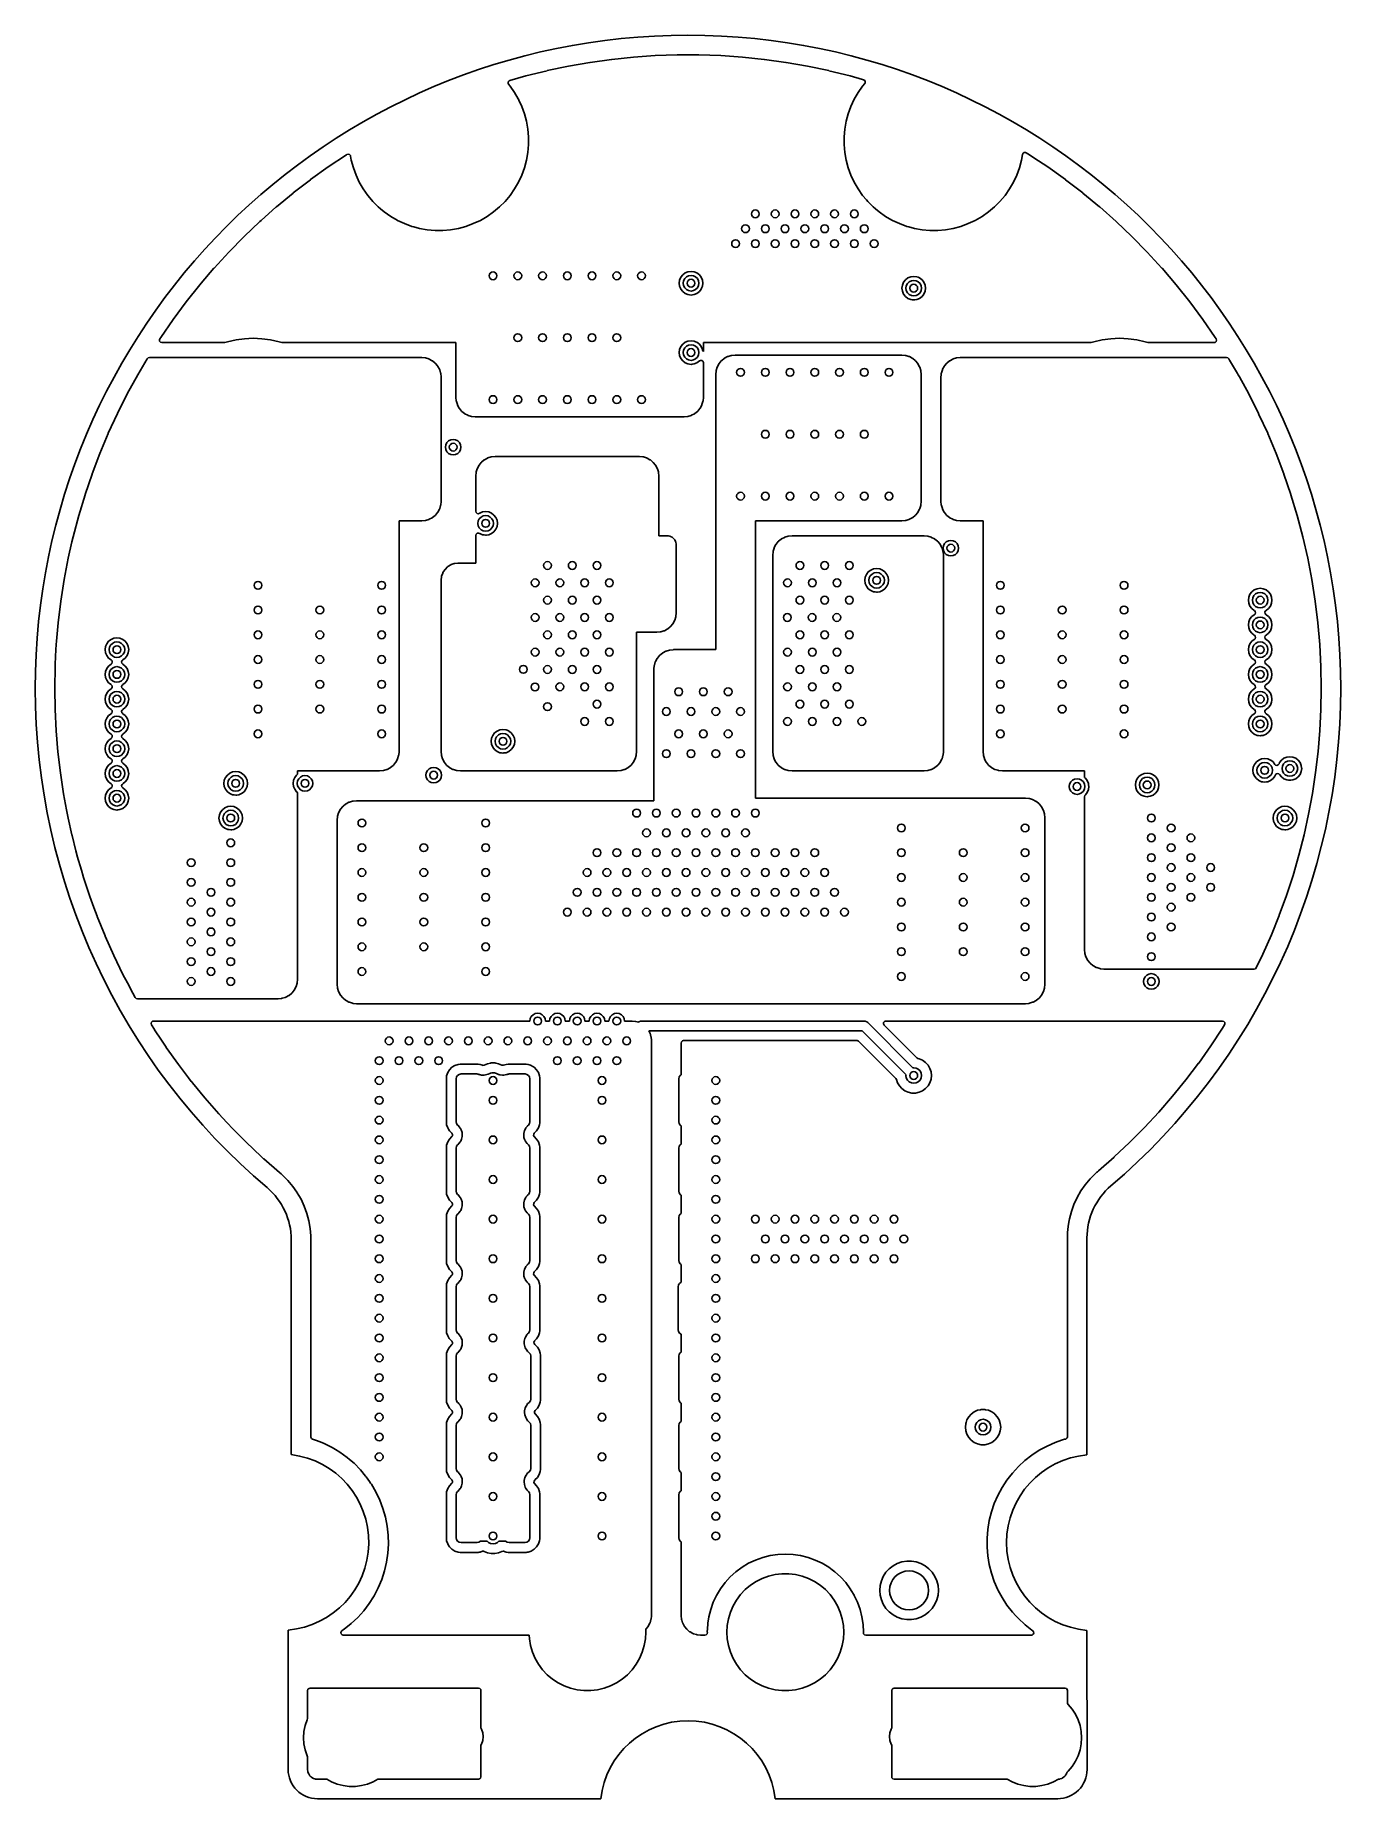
# Model space of a CAD drawing. Extents: x 116 to 183, y -128 to -37.6.
import ezdxf

# ---------------------------------------------------------------- set-up
doc = ezdxf.new("R2010")
doc.units = 0
doc.layers.add('BLACK', color=7, linetype='CONTINUOUS')

msp = doc.modelspace()

# ---------------------------------------------------------------- linework, layer by layer
at = {"layer": 'BLACK', "linetype": 'CONTINUOUS'}
for p, q in [((144.42392, -38.965906), (145.531056, -38.81204)), ((145.531056, -38.81204), (145.535187, -38.811539)), ((145.535187, -38.811539), (146.64692, -38.695984)), ((146.64692, -38.695984), (146.651152, -38.695618)), ((146.651152, -38.695618), (147.766196, -38.618506)), ((147.766196, -38.618506), (147.770408, -38.618288)), ((147.770408, -38.618288), (148.887397, -38.579711)), ((148.887397, -38.579711), (148.891677, -38.579638)), ((148.891677, -38.579638), (150.009327, -38.579638)), ((150.009327, -38.579638), (150.013606, -38.579711)), ((150.013606, -38.579711), (151.130592, -38.618288)), ((151.130592, -38.618288), (151.13481, -38.618506)), ((151.13481, -38.618506), (152.249846, -38.695618)), ((152.249846, -38.695618), (152.254088, -38.695985)), ((152.254088, -38.695985), (153.365809, -38.811538)), ((153.365809, -38.811538), (153.369954, -38.812041)), ((153.369954, -38.812041), (154.477074, -38.965905)), ((140.306502, -39.89134), (141.127332, -39.658694)), ((141.127332, -39.658694), (141.131407, -39.657615)), ((141.131407, -39.657615), (142.216629, -39.390132)), ((142.216629, -39.390132), (142.220778, -39.389185)), ((142.220778, -39.389185), (143.314555, -39.159325)), ((143.314555, -39.159325), (143.318706, -39.158528)), ((143.318706, -39.158528), (144.419805, -38.966551)), ((144.419805, -38.966551), (144.42392, -38.965906)), ((154.477074, -38.965905), (154.481207, -38.966553)), ((154.481207, -38.966553), (155.582286, -39.158526)), ((155.582286, -39.158526), (155.586459, -39.159328)), ((155.586459, -39.159328), (156.67625, -39.38835)), ((156.67625, -39.38835), (156.680213, -39.389183)), ((156.680213, -39.389183), (156.684387, -39.390135)), ((156.684387, -39.390135), (157.769581, -39.657611)), ((157.769581, -39.657611), (157.773686, -39.658698)), ((157.773686, -39.658698), (158.407922, -39.838458)), ((140.217319, -40.026336), (140.228358, -39.957344)), ((140.245331, -40.090344), (140.217319, -40.026336)), ((140.228358, -39.957344), (140.274946, -39.905273)), ((140.320534, -40.179969), (140.245331, -40.090344)), ((140.274946, -39.905273), (140.306502, -39.89134)), ((140.320539, -40.179975), (140.320534, -40.179969)), ((140.550959, -40.509048), (140.320539, -40.179975)), ((140.739209, -40.835108), (140.550959, -40.509048)), ((158.183516, -40.509056), (157.982662, -40.856945)), ((158.183525, -40.509041), (158.183516, -40.509056)), ((158.413945, -40.179969), (158.183525, -40.509041)), ((158.407922, -39.838458), (158.459965, -39.853209)), ((158.521142, -40.052215), (158.413945, -40.179969)), ((158.459965, -39.853209), (158.519096, -39.890429)), ((158.519096, -39.890429), (158.548718, -39.953708)), ((158.539426, -40.022957), (158.521142, -40.052215)), ((158.548718, -39.953708), (158.539426, -40.022957)), ((140.751817, -40.856945), (140.739209, -40.835108)), ((140.751825, -40.85696), (140.751817, -40.856945)), ((140.774038, -40.904597), (140.751825, -40.85696)), ((140.921597, -41.221038), (140.774038, -40.904597)), ((141.058995, -41.598535), (140.921597, -41.221038)), ((141.162969, -41.986571), (141.058995, -41.598535)), ((157.675481, -41.598545), (157.571513, -41.986563)), ((157.812887, -41.221028), (157.675481, -41.598545)), ((157.982654, -40.85696), (157.812887, -41.221028)), ((157.982662, -40.856945), (157.982654, -40.85696)), ((141.232728, -42.382192), (141.162969, -41.986571)), ((141.26774, -42.782388), (141.232728, -42.382192)), ((157.501752, -42.382189), (157.46674, -42.782383)), ((157.57151, -41.986576), (157.501752, -42.382189)), ((157.571513, -41.986563), (157.57151, -41.986576)), ((141.232728, -43.584308), (141.26774, -43.184112)), ((141.26774, -43.184112), (141.26774, -42.782388)), ((157.46674, -42.782383), (157.46674, -43.184116)), ((157.46674, -43.184116), (157.501752, -43.58431)), ((130.990412, -44.326581), (131.921138, -43.70759)), ((131.921138, -43.70759), (131.92466, -43.705334)), ((131.92466, -43.705334), (131.948175, -43.69084)), ((131.948175, -43.69084), (132.015574, -43.672423)), ((132.015574, -43.672423), (132.08223, -43.693367)), ((132.08223, -43.693367), (132.126982, -43.747024)), ((132.126982, -43.747024), (132.135353, -43.774868)), ((132.135353, -43.774868), (132.17151, -43.979923)), ((132.17151, -43.979923), (132.171513, -43.979936)), ((132.171513, -43.979936), (132.275481, -44.367954)), ((141.058995, -44.367965), (141.162969, -43.979929)), ((141.162969, -43.979929), (141.232728, -43.584308)), ((157.501752, -43.58431), (157.57151, -43.979923)), ((157.57151, -43.979923), (157.571513, -43.979936)), ((157.571513, -43.979936), (157.675481, -44.367954)), ((166.458995, -44.367965), (166.562969, -43.979929)), ((166.562969, -43.979929), (166.615451, -43.682289)), ((166.615451, -43.682289), (166.646478, -43.619687)), ((166.646478, -43.619687), (166.706425, -43.583796)), ((166.706425, -43.583796), (166.776259, -43.586013)), ((166.776259, -43.586013), (166.802623, -43.598259)), ((166.802623, -43.598259), (166.976305, -43.705311)), ((166.976305, -43.705311), (166.979898, -43.707612)), ((166.979898, -43.707612), (167.204209, -43.856792)), ((167.204209, -43.856792), (167.910564, -44.326563)), ((129.189078, -45.663868), (130.074825, -44.982183)), ((130.074825, -44.982183), (130.078202, -44.979676)), ((130.078202, -44.979676), (130.986983, -44.328948)), ((130.986983, -44.328948), (130.990412, -44.326581)), ((132.275481, -44.367954), (132.275484, -44.367964)), ((132.275484, -44.367964), (132.275485, -44.367965)), ((132.275485, -44.367965), (132.412883, -44.745462)), ((132.412883, -44.745462), (132.412886, -44.745469)), ((132.412886, -44.745469), (132.412887, -44.745471)), ((132.412887, -44.745471), (132.582654, -45.109539)), ((132.582654, -45.109539), (132.582662, -45.109554)), ((132.582662, -45.109554), (132.783516, -45.457443)), ((140.550959, -45.457452), (140.751821, -45.109548)), ((140.751821, -45.109548), (140.921597, -44.745462)), ((140.921597, -44.745462), (141.058995, -44.367965)), ((157.675481, -44.367954), (157.675484, -44.367964)), ((157.675484, -44.367964), (157.675485, -44.367965)), ((157.675485, -44.367965), (157.812883, -44.745462)), ((157.812883, -44.745462), (157.812886, -44.745469)), ((157.812886, -44.745469), (157.812887, -44.745471)), ((157.812887, -44.745471), (157.982654, -45.109539)), ((157.982654, -45.109539), (157.982662, -45.109554)), ((157.982662, -45.109554), (158.183516, -45.457443)), ((165.950959, -45.457452), (166.151821, -45.109548)), ((166.151821, -45.109548), (166.321597, -44.745462)), ((166.321597, -44.745462), (166.458995, -44.367965)), ((167.910564, -44.326563), (167.914047, -44.328967)), ((167.914047, -44.328967), (168.70179, -44.893027)), ((168.70179, -44.893027), (168.82277, -44.979654)), ((168.82277, -44.979654), (168.826207, -44.982206)), ((168.826207, -44.982206), (169.711909, -45.663856)), ((128.324053, -46.378378), (129.185761, -45.666513)), ((129.185761, -45.666513), (129.189078, -45.663868)), ((132.783516, -45.457443), (132.783525, -45.457458)), ((132.783525, -45.457458), (133.013945, -45.786531)), ((133.013945, -45.786531), (133.210902, -46.021255)), ((133.210902, -46.021255), (133.272164, -46.094264)), ((133.272164, -46.094264), (133.556226, -46.378326)), ((139.778254, -46.378326), (140.062316, -46.094264)), ((140.062316, -46.094264), (140.320539, -45.786525)), ((140.320539, -45.786525), (140.550959, -45.457452)), ((158.183516, -45.457443), (158.183525, -45.457458)), ((158.183525, -45.457458), (158.413945, -45.786531)), ((158.413945, -45.786531), (158.610902, -46.021255)), ((158.610902, -46.021255), (158.672164, -46.094264)), ((158.672164, -46.094264), (158.956226, -46.378326)), ((165.178254, -46.378326), (165.462316, -46.094264)), ((165.462316, -46.094264), (165.720539, -45.786525)), ((165.720539, -45.786525), (165.950959, -45.457452)), ((169.711909, -45.663856), (169.715256, -45.666525)), ((169.715256, -45.666525), (170.576921, -46.378354)), ((127.54571, -47.067835), (128.320859, -46.381111)), ((128.320859, -46.381111), (128.324053, -46.378378)), ((133.556226, -46.378326), (133.665595, -46.470097)), ((133.665595, -46.470097), (133.863958, -46.636544)), ((133.863958, -46.636544), (133.863964, -46.636548)), ((133.863964, -46.636548), (133.863965, -46.636549)), ((133.863965, -46.636549), (134.193038, -46.866969)), ((134.193038, -46.866969), (134.519098, -47.055219)), ((138.793538, -47.067831), (139.141442, -46.866969)), ((139.141442, -46.866969), (139.470515, -46.636549)), ((139.470515, -46.636549), (139.778254, -46.378326)), ((158.956226, -46.378326), (159.065595, -46.470097)), ((159.065595, -46.470097), (159.263958, -46.636544)), ((159.263958, -46.636544), (159.263964, -46.636548)), ((159.263964, -46.636548), (159.263965, -46.636549)), ((159.263965, -46.636549), (159.593038, -46.866969)), ((159.593038, -46.866969), (159.919098, -47.055219)), ((164.193538, -47.067831), (164.541442, -46.866969)), ((164.541442, -46.866969), (164.870515, -46.636549)), ((164.870515, -46.636549), (165.178254, -46.378326)), ((170.576921, -46.378354), (170.580173, -46.381137)), ((170.580173, -46.381137), (171.416716, -47.122251)), ((125.884104, -48.694839), (126.667608, -47.897693)), ((126.667608, -47.897693), (126.670592, -47.89476)), ((126.670592, -47.89476), (127.481139, -47.125137)), ((127.481139, -47.125137), (127.484287, -47.122251)), ((127.484287, -47.122251), (127.54571, -47.067835)), ((134.519098, -47.055219), (134.540935, -47.067827)), ((134.540935, -47.067827), (134.54095, -47.067835)), ((134.54095, -47.067835), (134.657646, -47.122251)), ((134.657646, -47.122251), (134.905028, -47.237607)), ((134.905028, -47.237607), (135.282525, -47.375005)), ((135.282525, -47.375005), (135.282531, -47.375006)), ((135.282531, -47.375006), (135.282535, -47.375008)), ((135.282535, -47.375008), (135.388203, -47.403321)), ((135.388203, -47.403321), (135.670561, -47.478979)), ((135.670561, -47.478979), (136.066182, -47.548738)), ((136.066182, -47.548738), (136.466376, -47.583749)), ((136.466376, -47.583749), (136.466377, -47.58375)), ((136.466377, -47.58375), (136.466378, -47.58375)), ((136.466378, -47.58375), (136.868103, -47.58375)), ((136.868103, -47.583749), (137.268298, -47.548738)), ((136.868103, -47.58375), (136.868103, -47.583749)), ((137.268298, -47.548738), (137.663919, -47.478979)), ((137.663919, -47.478979), (138.051955, -47.375005)), ((138.051955, -47.375005), (138.429452, -47.237607)), ((138.429452, -47.237607), (138.793538, -47.067831)), ((159.919098, -47.055219), (159.940935, -47.067827)), ((159.940935, -47.067827), (159.94095, -47.067835)), ((159.94095, -47.067835), (160.057646, -47.122251)), ((160.057646, -47.122251), (160.305028, -47.237607)), ((160.305028, -47.237607), (160.682525, -47.375005)), ((160.682525, -47.375005), (160.682531, -47.375006)), ((160.682531, -47.375006), (160.682535, -47.375008)), ((160.682535, -47.375008), (160.788203, -47.403321)), ((160.788203, -47.403321), (161.070561, -47.478979)), ((161.070561, -47.478979), (161.466182, -47.548738)), ((161.466182, -47.548738), (161.866376, -47.583749)), ((161.866376, -47.583749), (161.866377, -47.58375)), ((161.866377, -47.58375), (161.866378, -47.58375)), ((161.866378, -47.58375), (162.268103, -47.58375)), ((162.268103, -47.583749), (162.668298, -47.548738)), ((162.268103, -47.58375), (162.268103, -47.583749)), ((162.668298, -47.548738), (163.063919, -47.478979)), ((163.063919, -47.478979), (163.451955, -47.375005)), ((163.451955, -47.375005), (163.829452, -47.237607)), ((163.829452, -47.237607), (164.193538, -47.067831)), ((171.416716, -47.122251), (171.419871, -47.125144)), ((171.419871, -47.125144), (172.230376, -47.894727)), ((172.230376, -47.894727), (172.233429, -47.897728)), ((172.233429, -47.897728), (173.016872, -48.694812)), ((125.125711, -49.521577), (125.88121, -48.697888)), ((125.88121, -48.697888), (125.884104, -48.694839)), ((173.016872, -48.694812), (173.019819, -48.697916)), ((173.019819, -48.697916), (173.775272, -49.521555)), ((124.466462, -50.291998), (125.122911, -49.524736)), ((125.122911, -49.524736), (125.125711, -49.521577)), ((149.449237, -49.706956), (149.30316, -49.767463)), ((149.449239, -49.706955), (149.449237, -49.706956)), ((149.605999, -49.686318), (149.449239, -49.706955)), ((149.606001, -49.686318), (149.605999, -49.686318)), ((149.76276, -49.706955), (149.606001, -49.686318)), ((149.762762, -49.706956), (149.76276, -49.706955)), ((149.908841, -49.767464), (149.762762, -49.706956)), ((173.775272, -49.521555), (173.778111, -49.524759)), ((173.778111, -49.524759), (174.504705, -50.374006)), ((123.696703, -51.251152), (124.393584, -50.37729)), ((124.393584, -50.37729), (124.396298, -50.374006)), ((124.396298, -50.374006), (124.466462, -50.291998)), ((149.020955, -50.135239), (149.000318, -50.291998)), ((149.000318, -50.291998), (149.000318, -50.292001)), ((149.000318, -50.292001), (149.020955, -50.44876)), ((149.020956, -50.135237), (149.020955, -50.135239)), ((149.020955, -50.44876), (149.020956, -50.448762)), ((149.081463, -49.98916), (149.020956, -50.135237)), ((149.020956, -50.448762), (149.061232, -50.545998)), ((149.061232, -50.545998), (149.081464, -50.594841)), ((149.177718, -49.863718), (149.081463, -49.98916)), ((149.081464, -50.594841), (149.177718, -50.720282)), ((149.30316, -49.767463), (149.177718, -49.863718)), ((149.206, -50.292), (149.225577, -50.168393)), ((149.225577, -50.415607), (149.206, -50.292)), ((149.225577, -50.168393), (149.282393, -50.056886)), ((149.282393, -50.527114), (149.225577, -50.415607)), ((149.282393, -50.056886), (149.370886, -49.968393)), ((149.370886, -50.615607), (149.282393, -50.527114)), ((149.370886, -49.968393), (149.482393, -49.911577)), ((149.482393, -50.672423), (149.370886, -50.615607)), ((149.482393, -49.911577), (149.606, -49.892)), ((149.606, -49.892), (149.729607, -49.911577)), ((149.729607, -49.911577), (149.841114, -49.968393)), ((149.841114, -50.615607), (149.729607, -50.672423)), ((149.841114, -49.968393), (149.929607, -50.056886)), ((149.929607, -50.527114), (149.841114, -50.615607)), ((150.034282, -49.863718), (149.908841, -49.767464)), ((149.929607, -50.056886), (149.986423, -50.168393)), ((149.986423, -50.415607), (149.929607, -50.527114)), ((149.986423, -50.168393), (150.006, -50.292)), ((150.006, -50.292), (149.986423, -50.415607)), ((150.130536, -49.989159), (150.034282, -49.863718)), ((150.034282, -50.720282), (150.130536, -50.594841)), ((150.191044, -50.135238), (150.130536, -49.989159)), ((150.130536, -50.594841), (150.150767, -50.545998)), ((150.150767, -50.545998), (150.191044, -50.448762)), ((150.211682, -50.292), (150.191044, -50.135238)), ((150.191044, -50.448762), (150.211682, -50.292)), ((160.450955, -50.389239), (160.430318, -50.545998)), ((160.430318, -50.545998), (160.430318, -50.546001)), ((160.430318, -50.546001), (160.450955, -50.70276)), ((160.450956, -50.389237), (160.450955, -50.389239)), ((160.511463, -50.24316), (160.450956, -50.389237)), ((160.607718, -50.117718), (160.511463, -50.24316)), ((160.73316, -50.021463), (160.607718, -50.117718)), ((160.636, -50.546), (160.655577, -50.422393)), ((160.655577, -50.669607), (160.636, -50.546)), ((160.655577, -50.422393), (160.712393, -50.310886)), ((160.712393, -50.310886), (160.800886, -50.222393)), ((160.879237, -49.960956), (160.73316, -50.021463)), ((160.800886, -50.222393), (160.912393, -50.165577)), ((160.879239, -49.960955), (160.879237, -49.960956)), ((161.035999, -49.940318), (160.879239, -49.960955)), ((160.912393, -50.165577), (161.036, -50.146)), ((161.036001, -49.940318), (161.035999, -49.940318)), ((161.036, -50.146), (161.159607, -50.165577)), ((161.19276, -49.960955), (161.036001, -49.940318)), ((161.159607, -50.165577), (161.271114, -50.222393)), ((161.192762, -49.960956), (161.19276, -49.960955)), ((161.260852, -49.98916), (161.192762, -49.960956)), ((161.338841, -50.021464), (161.260852, -49.98916)), ((161.271114, -50.222393), (161.359607, -50.310886)), ((161.464282, -50.117718), (161.338841, -50.021464)), ((161.359607, -50.310886), (161.416423, -50.422393)), ((161.416423, -50.422393), (161.436, -50.546)), ((161.436, -50.546), (161.416423, -50.669607)), ((161.560536, -50.243159), (161.464282, -50.117718)), ((161.621044, -50.389238), (161.560536, -50.243159)), ((161.641682, -50.546), (161.621044, -50.389238)), ((161.621044, -50.702762), (161.641682, -50.546)), ((174.504705, -50.374006), (174.507431, -50.377306)), ((174.507431, -50.377306), (175.204272, -51.251117)), ((123.027847, -52.151862), (123.694147, -51.254474)), ((123.694147, -51.254474), (123.696703, -51.251152)), ((149.177718, -50.720282), (149.303159, -50.816536)), ((149.303159, -50.816536), (149.449238, -50.877044)), ((149.449238, -50.877044), (149.524353, -50.886933)), ((149.606, -50.692), (149.482393, -50.672423)), ((149.524353, -50.886933), (149.605999, -50.897682)), ((149.605999, -50.897682), (149.606, -50.897682)), ((149.729607, -50.672423), (149.606, -50.692)), ((149.606, -50.897682), (149.606001, -50.897682)), ((149.606001, -50.897682), (149.687647, -50.886933)), ((149.687647, -50.886933), (149.762762, -50.877044)), ((149.762762, -50.877044), (149.908841, -50.816536)), ((149.908841, -50.816536), (150.034282, -50.720282)), ((160.450955, -50.70276), (160.450956, -50.702762)), ((160.450956, -50.702762), (160.511464, -50.848841)), ((160.511464, -50.848841), (160.607718, -50.974282)), ((160.607718, -50.974282), (160.733159, -51.070536)), ((160.712393, -50.781114), (160.655577, -50.669607)), ((160.800886, -50.869607), (160.712393, -50.781114)), ((160.733159, -51.070536), (160.879238, -51.131044)), ((160.912393, -50.926423), (160.800886, -50.869607)), ((160.879238, -51.131044), (160.957619, -51.141363)), ((161.036, -50.946), (160.912393, -50.926423)), ((160.957619, -51.141363), (161.035999, -51.151682)), ((161.035999, -51.151682), (161.036, -51.151682)), ((161.159607, -50.926423), (161.036, -50.946)), ((161.036, -51.151682), (161.036001, -51.151682)), ((161.036001, -51.151682), (161.088254, -51.144802)), ((161.088254, -51.144802), (161.192762, -51.131044)), ((161.271114, -50.869607), (161.159607, -50.926423)), ((161.192762, -51.131044), (161.338841, -51.070536)), ((161.359607, -50.781114), (161.271114, -50.869607)), ((161.338841, -51.070536), (161.464282, -50.974282)), ((161.416423, -50.669607), (161.359607, -50.781114)), ((161.464282, -50.974282), (161.560536, -50.848841)), ((161.560536, -50.848841), (161.621044, -50.702762)), ((175.204272, -51.251117), (175.206883, -51.25451)), ((175.206883, -51.25451), (175.87314, -52.151841)), ((122.390442, -53.075175), (123.025386, -52.1553)), ((123.025386, -52.1553), (123.027847, -52.151862)), ((175.87314, -52.151841), (175.875632, -52.155321)), ((175.875632, -52.155321), (176.510532, -53.075133)), ((122.324679, -53.198353), (122.342995, -53.149127)), ((122.334623, -53.267511), (122.324679, -53.198353)), ((122.380378, -53.320315), (122.334623, -53.267511)), ((122.342995, -53.149127), (122.388138, -53.078639)), ((122.447417, -53.34), (122.380378, -53.320315)), ((122.388138, -53.078639), (122.390442, -53.075175)), ((125.649084, -53.34), (122.447417, -53.34)), ((125.686372, -53.334261), (125.649084, -53.34)), ((125.82087, -53.291853), (125.686372, -53.334261)), ((126.255707, -53.195452), (125.82087, -53.291853)), ((126.255716, -53.195451), (126.255707, -53.195452)), ((126.69728, -53.137317), (126.255716, -53.195451)), ((127.14224, -53.117891), (126.69728, -53.137317)), ((127.587199, -53.137317), (127.14224, -53.117891)), ((128.028763, -53.195451), (127.587199, -53.137317)), ((128.028772, -53.195452), (128.028763, -53.195451)), ((128.463609, -53.291853), (128.028772, -53.195452)), ((128.598108, -53.334261), (128.463609, -53.291853)), ((128.635396, -53.34), (128.598108, -53.334261)), ((136.540997, -53.34), (128.635396, -53.34)), ((136.541, -53.34), (136.540997, -53.34)), ((137.541, -53.34), (136.541, -53.34)), ((137.541, -54.34), (137.541, -53.34)), ((149.30316, -53.323463), (149.177718, -53.419718)), ((149.449237, -53.262956), (149.30316, -53.323463)), ((149.449239, -53.262955), (149.449237, -53.262956)), ((149.605999, -53.242318), (149.449239, -53.262955)), ((149.606001, -53.242318), (149.605999, -53.242318)), ((149.76276, -53.262955), (149.606001, -53.242318)), ((149.762762, -53.262956), (149.76276, -53.262955)), ((149.832525, -53.291853), (149.762762, -53.262956)), ((149.908841, -53.323464), (149.832525, -53.291853)), ((150.034282, -53.419718), (149.908841, -53.323464)), ((170.099084, -53.34), (150.241, -53.34)), ((150.241, -53.34), (150.241, -53.794009)), ((170.136372, -53.334261), (170.099084, -53.34)), ((170.27087, -53.291853), (170.136372, -53.334261)), ((170.705707, -53.195452), (170.27087, -53.291853)), ((170.705716, -53.195451), (170.705707, -53.195452)), ((171.14728, -53.137317), (170.705716, -53.195451)), ((171.59224, -53.117891), (171.14728, -53.137317)), ((172.037199, -53.137317), (171.59224, -53.117891)), ((172.478763, -53.195451), (172.037199, -53.137317)), ((172.478772, -53.195452), (172.478763, -53.195451)), ((172.913609, -53.291853), (172.478772, -53.195452)), ((173.048108, -53.334261), (172.913609, -53.291853)), ((173.085396, -53.34), (173.048108, -53.334261)), ((176.453587, -53.34), (173.085396, -53.34)), ((176.504922, -53.328875), (176.453587, -53.34)), ((176.557797, -53.283203), (176.504922, -53.328875)), ((176.510532, -53.075133), (176.512902, -53.078697)), ((176.512902, -53.078697), (176.558007, -53.149124)), ((176.577587, -53.216194), (176.557797, -53.283203)), ((176.558007, -53.149124), (176.577587, -53.216194)), ((121.213165, -54.984922), (121.700537, -54.162768)), ((121.700537, -54.162768), (121.751655, -54.115138)), ((121.751655, -54.115138), (121.807203, -54.102)), ((121.807203, -54.102), (135.772907, -54.102)), ((135.772907, -54.102), (135.785061, -54.102597)), ((135.785061, -54.102597), (135.961941, -54.120018)), ((135.961941, -54.120018), (135.985769, -54.124757)), ((135.985769, -54.124757), (136.150001, -54.174576)), ((136.150001, -54.174576), (136.172453, -54.183877)), ((136.172453, -54.183877), (136.323798, -54.264772)), ((136.323798, -54.264772), (136.34401, -54.278277)), ((149.020955, -53.691239), (149.000318, -53.847998)), ((149.000318, -53.847998), (149.000318, -53.848001)), ((149.000318, -53.848001), (149.020955, -54.00476)), ((149.020956, -53.691237), (149.020955, -53.691239)), ((149.020955, -54.00476), (149.020956, -54.004762)), ((149.081463, -53.54516), (149.020956, -53.691237)), ((149.020956, -54.004762), (149.081464, -54.150841)), ((149.177718, -53.419718), (149.081463, -53.54516)), ((149.081464, -54.150841), (149.177718, -54.276282)), ((149.206, -53.848), (149.225577, -53.724393)), ((149.225577, -53.971607), (149.206, -53.848)), ((149.225577, -53.724393), (149.282393, -53.612886)), ((149.282393, -54.083114), (149.225577, -53.971607)), ((149.282393, -53.612886), (149.370886, -53.524393)), ((149.370886, -54.171607), (149.282393, -54.083114)), ((149.370886, -53.524393), (149.482393, -53.467577)), ((149.482393, -54.228423), (149.370886, -54.171607)), ((149.482393, -53.467577), (149.606, -53.448)), ((149.606, -54.248), (149.482393, -54.228423)), ((149.606, -53.448), (149.729607, -53.467577)), ((149.729607, -54.228423), (149.606, -54.248)), ((149.729607, -53.467577), (149.841114, -53.524393)), ((149.841114, -54.171607), (149.729607, -54.228423)), ((149.841114, -53.524393), (149.929607, -53.612886)), ((149.929607, -54.083114), (149.841114, -54.171607)), ((149.929607, -53.612886), (149.986423, -53.724393)), ((149.986423, -53.971607), (149.929607, -54.083114)), ((149.986423, -53.724393), (150.006, -53.848)), ((150.006, -53.848), (149.986423, -53.971607)), ((150.130536, -53.545159), (150.034282, -53.419718)), ((150.034284, -54.276279), (150.040729, -54.271334)), ((150.040729, -54.271334), (150.042719, -54.273927)), ((150.042719, -54.273927), (150.090642, -54.24776)), ((150.090642, -54.24776), (150.160334, -54.252744)), ((150.191044, -53.691238), (150.130536, -53.545159)), ((150.160334, -54.252744), (150.216267, -54.294616)), ((150.194495, -53.717455), (150.191044, -53.691238)), ((150.195202, -53.722122), (150.194495, -53.717455)), ((150.225918, -53.784878), (150.195202, -53.722122)), ((150.241, -53.794009), (150.225918, -53.784878)), ((151.161149, -54.277328), (151.178328, -54.260149)), ((151.178328, -54.260149), (151.310995, -54.151272)), ((151.310995, -54.151272), (151.331195, -54.137775)), ((151.331195, -54.137775), (151.482549, -54.056875)), ((151.482549, -54.056875), (151.504994, -54.047577)), ((151.504994, -54.047577), (151.669232, -53.997757)), ((151.669232, -53.997757), (151.693056, -53.993018)), ((151.693056, -53.993018), (151.869939, -53.975597)), ((151.869939, -53.975597), (151.882093, -53.975)), ((151.882093, -53.975), (160.410907, -53.975)), ((160.410907, -53.975), (160.423061, -53.975597)), ((160.423061, -53.975597), (160.599941, -53.993018)), ((160.599941, -53.993018), (160.623769, -53.997757)), ((160.623769, -53.997757), (160.788001, -54.047576)), ((160.788001, -54.047576), (160.810453, -54.056877)), ((160.810453, -54.056877), (160.961798, -54.137772)), ((160.961798, -54.137772), (160.98201, -54.151277)), ((160.98201, -54.151277), (161.114666, -54.260145)), ((161.114666, -54.260145), (161.131854, -54.277333)), ((162.867995, -54.278272), (162.888195, -54.264775)), ((162.888195, -54.264775), (163.039549, -54.183875)), ((163.039549, -54.183875), (163.061994, -54.174577)), ((163.061994, -54.174577), (163.226232, -54.124757)), ((163.226232, -54.124757), (163.250056, -54.120018)), ((163.250056, -54.120018), (163.426939, -54.102597)), ((163.426939, -54.102597), (163.439093, -54.102)), ((163.439093, -54.102), (177.093801, -54.102)), ((177.093801, -54.102), (177.16084, -54.121685)), ((177.16084, -54.121685), (177.200468, -54.162768)), ((177.200468, -54.162768), (177.246026, -54.239621)), ((177.246026, -54.239621), (177.648793, -54.919056)), ((120.674631, -55.969183), (121.211078, -54.988583)), ((121.211078, -54.988583), (121.213165, -54.984922)), ((136.34401, -54.278277), (136.476666, -54.387145)), ((136.476666, -54.387145), (136.493854, -54.404333)), ((136.493854, -54.404333), (136.602722, -54.536989)), ((136.602722, -54.536989), (136.616227, -54.557201)), ((136.616227, -54.557201), (136.697121, -54.708543)), ((136.697121, -54.708543), (136.706424, -54.731001)), ((136.706424, -54.731001), (136.75624, -54.895224)), ((136.75624, -54.895224), (136.760982, -54.919065)), ((136.760982, -54.919065), (136.778403, -55.095938)), ((136.778403, -55.095938), (136.779, -55.108092)), ((136.779, -55.108092), (136.779, -61.477907)), ((137.541, -54.340003), (137.541, -54.34)), ((137.541, -56.143907), (137.541, -54.340003)), ((149.177718, -54.276282), (149.303159, -54.372536)), ((149.303159, -54.372536), (149.449238, -54.433044)), ((149.449238, -54.433044), (149.527619, -54.443363)), ((149.527619, -54.443363), (149.605999, -54.453682)), ((149.605999, -54.453682), (149.606, -54.453682)), ((149.606, -54.453682), (149.606001, -54.453682)), ((149.606001, -54.453682), (149.658254, -54.446802)), ((149.658254, -54.446802), (149.762762, -54.433044)), ((149.762762, -54.433044), (149.908841, -54.372536)), ((149.908841, -54.372536), (150.034282, -54.276282)), ((150.034282, -54.276282), (150.034284, -54.276279)), ((150.216267, -54.294616), (150.240684, -54.36008)), ((150.240684, -54.36008), (150.241, -54.368926)), ((150.241, -54.368926), (150.241, -56.143907)), ((150.876, -54.981092), (150.876597, -54.968938)), ((150.876, -69.088), (150.876, -54.981092)), ((150.876597, -54.968938), (150.894018, -54.792056)), ((150.894018, -54.792056), (150.898757, -54.768232)), ((150.898757, -54.768232), (150.948577, -54.603994)), ((150.948577, -54.603994), (150.957875, -54.581549)), ((150.957875, -54.581549), (151.038775, -54.430195)), ((151.038775, -54.430195), (151.052272, -54.409995)), ((151.052272, -54.409995), (151.161149, -54.277328)), ((161.131854, -54.277333), (161.240722, -54.409989)), ((161.240722, -54.409989), (161.254227, -54.430201)), ((161.254227, -54.430201), (161.335121, -54.581543)), ((161.335121, -54.581543), (161.344424, -54.604001)), ((161.344424, -54.604001), (161.39424, -54.768224)), ((161.39424, -54.768224), (161.398982, -54.792065)), ((161.398982, -54.792065), (161.416403, -54.968938)), ((161.416403, -54.968938), (161.417, -54.981092)), ((161.417, -54.981092), (161.417, -61.477907)), ((162.433, -55.108092), (162.433597, -55.095938)), ((162.433, -61.477907), (162.433, -55.108092)), ((162.433597, -55.095938), (162.442014, -55.010479)), ((162.442014, -55.010479), (162.451018, -54.919056)), ((162.451018, -54.919056), (162.455757, -54.895232)), ((162.455757, -54.895232), (162.505577, -54.730994)), ((162.505577, -54.730994), (162.514875, -54.708549)), ((162.514875, -54.708549), (162.595775, -54.557195)), ((162.595775, -54.557195), (162.609272, -54.536995)), ((162.609272, -54.536995), (162.718149, -54.404328)), ((162.718149, -54.404328), (162.735328, -54.387149)), ((162.735328, -54.387149), (162.867995, -54.278272)), ((177.648793, -54.919056), (177.687839, -54.984922)), ((177.687839, -54.984922), (177.689949, -54.988626)), ((177.689949, -54.988626), (177.748655, -55.095938)), ((177.748655, -55.095938), (178.226354, -55.96915)), ((120.170392, -56.971445), (120.672677, -55.972907)), ((120.672677, -55.972907), (120.674631, -55.969183)), ((178.226354, -55.96915), (178.228343, -55.97294)), ((178.228343, -55.97294), (178.730583, -56.971388)), ((119.701096, -57.990413), (120.16859, -56.975187)), ((120.16859, -56.975187), (120.170392, -56.971445)), ((137.541597, -56.156061), (137.541, -56.143907)), ((137.559018, -56.332941), (137.541597, -56.156061)), ((137.563757, -56.356769), (137.559018, -56.332941)), ((137.613575, -56.520998), (137.563757, -56.356769)), ((137.622878, -56.543456), (137.613575, -56.520998)), ((137.703772, -56.694798), (137.622878, -56.543456)), ((137.717277, -56.71501), (137.703772, -56.694798)), ((137.826145, -56.847666), (137.717277, -56.71501)), ((137.843333, -56.864854), (137.826145, -56.847666)), ((137.975989, -56.973722), (137.843333, -56.864854)), ((137.996201, -56.987227), (137.975989, -56.973722)), ((149.80601, -56.973722), (149.785798, -56.987227)), ((149.938666, -56.864854), (149.80601, -56.973722)), ((149.955854, -56.847666), (149.938666, -56.864854)), ((150.064722, -56.71501), (149.955854, -56.847666)), ((150.078227, -56.694798), (150.064722, -56.71501)), ((150.159121, -56.543456), (150.078227, -56.694798)), ((150.168424, -56.520998), (150.159121, -56.543456)), ((150.21824, -56.356775), (150.168424, -56.520998)), ((150.222982, -56.332934), (150.21824, -56.356775)), ((150.240403, -56.156061), (150.222982, -56.332934)), ((150.241, -56.143907), (150.240403, -56.156061)), ((178.730583, -56.971388), (178.732435, -56.975234)), ((178.732435, -56.975234), (178.754756, -57.023708)), ((138.147543, -57.068121), (137.996201, -56.987227)), ((138.170001, -57.077424), (138.147543, -57.068121)), ((138.334224, -57.12724), (138.170001, -57.077424)), ((138.358065, -57.131982), (138.334224, -57.12724)), ((138.534939, -57.149403), (138.358065, -57.131982)), ((138.547093, -57.15), (138.534939, -57.149403)), ((149.234907, -57.15), (138.547093, -57.15)), ((149.247061, -57.149403), (149.234907, -57.15)), ((149.423934, -57.131982), (149.247061, -57.149403)), ((149.447775, -57.12724), (149.423934, -57.131982)), ((149.611998, -57.077424), (149.447775, -57.12724)), ((149.634456, -57.068121), (149.611998, -57.077424)), ((149.785798, -56.987227), (149.634456, -57.068121)), ((178.754756, -57.023708), (179.199907, -57.990413)), ((119.267198, -59.025091), (119.699382, -57.994309)), ((119.699382, -57.994309), (119.701096, -57.990413)), ((137, -58.7), (137.019577, -58.576393)), ((137.019577, -58.823607), (137, -58.7)), ((137.019577, -58.576393), (137.076393, -58.464886)), ((137.076393, -58.464886), (137.164886, -58.376393)), ((137.164886, -58.376393), (137.276393, -58.319577)), ((137.276393, -58.319577), (137.4, -58.3)), ((137.4, -58.3), (137.523607, -58.319577)), ((137.523607, -58.319577), (137.635114, -58.376393)), ((137.635114, -58.376393), (137.723607, -58.464886)), ((137.723607, -58.464886), (137.780423, -58.576393)), ((137.780423, -58.576393), (137.8, -58.7)), ((137.8, -58.7), (137.780423, -58.823607)), ((179.199907, -57.990413), (179.20163, -57.994331)), ((179.20163, -57.994331), (179.633786, -59.025046)), ((118.869291, -60.074081), (119.265647, -59.028977)), ((119.265647, -59.028977), (119.267198, -59.025091)), ((137.076393, -58.935114), (137.019577, -58.823607)), ((137.164886, -59.023607), (137.076393, -58.935114)), ((137.276393, -59.080423), (137.164886, -59.023607)), ((137.4, -59.1), (137.276393, -59.080423)), ((137.523607, -59.080423), (137.4, -59.1)), ((137.635114, -59.023607), (137.523607, -59.080423)), ((137.723607, -58.935114), (137.635114, -59.023607)), ((137.780423, -58.823607), (137.723607, -58.935114)), ((138.638875, -59.788549), (138.719775, -59.637195)), ((138.719775, -59.637195), (138.733272, -59.616995)), ((138.733272, -59.616995), (138.842149, -59.484328)), ((138.842149, -59.484328), (138.859328, -59.467149)), ((138.859328, -59.467149), (138.991995, -59.358272)), ((138.991995, -59.358272), (139.012195, -59.344775)), ((139.012195, -59.344775), (139.163549, -59.263875)), ((139.163549, -59.263875), (139.185994, -59.254577)), ((139.185994, -59.254577), (139.350232, -59.204757)), ((139.350232, -59.204757), (139.374056, -59.200018)), ((139.374056, -59.200018), (139.550939, -59.182597)), ((139.550939, -59.182597), (139.563093, -59.182)), ((139.563093, -59.182), (146.948907, -59.182)), ((146.948907, -59.182), (146.961061, -59.182597)), ((146.961061, -59.182597), (147.137941, -59.200018)), ((147.137941, -59.200018), (147.161769, -59.204757)), ((147.161769, -59.204757), (147.326001, -59.254576)), ((147.326001, -59.254576), (147.348453, -59.263877)), ((147.348453, -59.263877), (147.499798, -59.344772)), ((147.499798, -59.344772), (147.52001, -59.358277)), ((147.52001, -59.358277), (147.652666, -59.467145)), ((147.652666, -59.467145), (147.669854, -59.484333)), ((147.669854, -59.484333), (147.778722, -59.616989)), ((147.778722, -59.616989), (147.792227, -59.637201)), ((147.792227, -59.637201), (147.873121, -59.788543)), ((179.633786, -59.025046), (179.635373, -59.029022)), ((179.635373, -59.029022), (180.031692, -60.074028)), ((118.507836, -61.136159), (118.867881, -60.078002)), ((118.867881, -60.078002), (118.869291, -60.074081)), ((138.557, -60.188092), (138.557597, -60.175938)), ((138.557, -61.99244), (138.557, -60.188092)), ((138.557597, -60.175938), (138.575018, -59.999056)), ((138.575018, -59.999056), (138.579757, -59.975232)), ((138.579757, -59.975232), (138.629577, -59.810994)), ((138.629577, -59.810994), (138.638875, -59.788549)), ((147.873121, -59.788543), (147.882424, -59.811001)), ((147.882424, -59.811001), (147.93224, -59.975224)), ((147.93224, -59.975224), (147.936982, -59.999065)), ((147.936982, -59.999065), (147.954403, -60.175938)), ((147.954403, -60.175938), (147.955, -60.188092)), ((147.955, -60.188092), (147.955, -63.246)), ((180.031692, -60.074028), (180.033141, -60.078056)), ((180.033141, -60.078056), (180.393167, -61.136159)), ((118.183243, -62.210117), (118.506531, -61.140223)), ((118.506531, -61.140223), (118.507836, -61.136159)), ((136.778403, -61.490061), (136.760982, -61.666934)), ((136.779, -61.477907), (136.778403, -61.490061)), ((161.416403, -61.490061), (161.398982, -61.666934)), ((161.417, -61.477907), (161.416403, -61.490061)), ((162.433597, -61.490061), (162.433, -61.477907)), ((162.451018, -61.666941), (162.433597, -61.490061)), ((180.393167, -61.136159), (180.394475, -61.140235)), ((180.394475, -61.140235), (180.717743, -62.210058)), ((117.895914, -63.294631), (118.182108, -62.214118)), ((118.182108, -62.214118), (118.183243, -62.210117)), ((136.149998, -62.411424), (135.985775, -62.46124)), ((136.172456, -62.402121), (136.149998, -62.411424)), ((136.323798, -62.321227), (136.172456, -62.402121)), ((136.34401, -62.307722), (136.323798, -62.321227)), ((136.476666, -62.198854), (136.34401, -62.307722)), ((136.493854, -62.181666), (136.476666, -62.198854)), ((136.602722, -62.04901), (136.493854, -62.181666)), ((136.616227, -62.028798), (136.602722, -62.04901)), ((136.697121, -61.877456), (136.616227, -62.028798)), ((136.706424, -61.854998), (136.697121, -61.877456)), ((136.75624, -61.690775), (136.706424, -61.854998)), ((136.760982, -61.666934), (136.75624, -61.690775)), ((138.57288, -62.053153), (138.557, -61.99244)), ((138.622868, -62.101969), (138.57288, -62.053153)), ((138.691312, -62.11601), (138.622868, -62.101969)), ((138.684577, -62.487393), (138.741393, -62.375886)), ((138.756482, -62.090819), (138.691312, -62.11601)), ((138.741393, -62.375886), (138.829886, -62.287393)), ((138.762156, -62.086465), (138.756482, -62.090819)), ((138.908237, -62.025956), (138.762156, -62.086465)), ((138.829886, -62.287393), (138.941393, -62.230577)), ((138.908239, -62.025955), (138.908237, -62.025956)), ((139.064999, -62.005318), (138.908239, -62.025955)), ((138.941393, -62.230577), (139.065, -62.211)), ((139.065001, -62.005318), (139.064999, -62.005318)), ((139.065, -62.211), (139.188607, -62.230577)), ((139.22176, -62.025955), (139.065001, -62.005318)), ((139.188607, -62.230577), (139.300114, -62.287393)), ((139.221762, -62.025956), (139.22176, -62.025955)), ((139.367841, -62.086464), (139.221762, -62.025956)), ((139.300114, -62.287393), (139.388607, -62.375886)), ((139.493282, -62.182718), (139.367841, -62.086464)), ((139.388607, -62.375886), (139.445423, -62.487393)), ((139.589536, -62.308159), (139.493282, -62.182718)), ((139.650044, -62.454238), (139.589536, -62.308159)), ((160.787998, -62.411424), (160.623775, -62.46124)), ((160.810456, -62.402121), (160.787998, -62.411424)), ((160.961798, -62.321227), (160.810456, -62.402121)), ((160.98201, -62.307722), (160.961798, -62.321227)), ((161.114666, -62.198854), (160.98201, -62.307722)), ((161.131854, -62.181666), (161.114666, -62.198854)), ((161.240722, -62.04901), (161.131854, -62.181666)), ((161.254227, -62.028798), (161.240722, -62.04901)), ((161.335121, -61.877456), (161.254227, -62.028798)), ((161.344424, -61.854998), (161.335121, -61.877456)), ((161.39424, -61.690775), (161.344424, -61.854998)), ((161.398982, -61.666934), (161.39424, -61.690775)), ((162.455757, -61.690769), (162.451018, -61.666941)), ((162.505575, -61.854998), (162.455757, -61.690769)), ((162.514878, -61.877456), (162.505575, -61.854998)), ((162.595772, -62.028798), (162.514878, -61.877456)), ((162.609277, -62.04901), (162.595772, -62.028798)), ((162.718145, -62.181666), (162.609277, -62.04901)), ((162.735333, -62.198854), (162.718145, -62.181666)), ((162.867989, -62.307722), (162.735333, -62.198854)), ((162.888201, -62.321227), (162.867989, -62.307722)), ((163.039543, -62.402121), (162.888201, -62.321227)), ((163.062001, -62.411424), (163.039543, -62.402121)), ((163.226224, -62.46124), (163.062001, -62.411424)), ((180.717743, -62.210058), (180.718911, -62.214176)), ((180.718911, -62.214176), (181.00508, -63.294597)), ((117.835603, -63.558547), (117.894907, -63.298719)), ((117.894907, -63.298719), (117.895914, -63.294631)), ((135.772907, -62.484), (134.62, -62.484)), ((134.62, -62.484), (134.62, -63.484)), ((135.785061, -62.483403), (135.772907, -62.484)), ((135.961934, -62.465982), (135.785061, -62.483403)), ((135.985775, -62.46124), (135.961934, -62.465982)), ((138.557, -63.229559), (138.576685, -63.16252)), ((138.557, -64.643), (138.557, -63.229559)), ((138.576685, -63.16252), (138.629489, -63.116765)), ((138.629489, -63.116765), (138.698647, -63.106821)), ((138.665, -62.611), (138.684577, -62.487393)), ((138.684577, -62.734607), (138.665, -62.611)), ((138.741393, -62.846114), (138.684577, -62.734607)), ((138.698647, -63.106821), (138.756486, -63.131183)), ((138.829886, -62.934607), (138.741393, -62.846114)), ((138.756486, -63.131183), (138.762159, -63.135536)), ((138.762159, -63.135536), (138.908238, -63.196044)), ((138.941393, -62.991423), (138.829886, -62.934607)), ((138.908238, -63.196044), (138.986619, -63.206363)), ((139.065, -63.011), (138.941393, -62.991423)), ((138.986619, -63.206363), (139.064999, -63.216682)), ((139.064999, -63.216682), (139.065, -63.216682)), ((139.188607, -62.991423), (139.065, -63.011)), ((139.065, -63.216682), (139.065001, -63.216682)), ((139.065001, -63.216682), (139.117254, -63.209802)), ((139.117254, -63.209802), (139.221762, -63.196044)), ((139.300114, -62.934607), (139.188607, -62.991423)), ((139.221762, -63.196044), (139.367841, -63.135536)), ((139.388607, -62.846114), (139.300114, -62.934607)), ((139.367841, -63.135536), (139.493282, -63.039282)), ((139.445423, -62.734607), (139.388607, -62.846114)), ((139.445423, -62.487393), (139.465, -62.611)), ((139.465, -62.611), (139.445423, -62.734607)), ((139.493282, -63.039282), (139.589536, -62.913841)), ((139.589536, -62.913841), (139.650044, -62.767762)), ((139.650044, -62.454239), (139.650044, -62.454238)), ((139.668177, -62.591976), (139.650044, -62.454239)), ((139.650044, -62.767762), (139.670682, -62.611)), ((139.670682, -62.611), (139.668177, -62.591976)), ((147.955, -63.246), (148.399499, -63.246)), ((148.399499, -63.246), (148.446903, -63.253507)), ((148.446903, -63.253507), (148.517458, -63.264682)), ((148.517458, -63.264682), (148.554353, -63.276669)), ((148.554353, -63.276669), (148.643274, -63.321977)), ((160.410907, -62.484), (152.908, -62.484)), ((152.908, -62.484), (152.908, -76.708)), ((154.425994, -63.318577), (154.590232, -63.268757)), ((154.590232, -63.268757), (154.614056, -63.264018)), ((154.614056, -63.264018), (154.790939, -63.246597)), ((154.790939, -63.246597), (154.803093, -63.246)), ((154.803093, -63.246), (161.553907, -63.246)), ((160.423061, -62.483403), (160.410907, -62.484)), ((160.599934, -62.465982), (160.423061, -62.483403)), ((160.623775, -62.46124), (160.599934, -62.465982)), ((161.553907, -63.246), (161.566061, -63.246597)), ((161.566061, -63.246597), (161.742941, -63.264018)), ((161.742941, -63.264018), (161.766769, -63.268757)), ((161.766769, -63.268757), (161.931001, -63.318576)), ((163.250065, -62.465982), (163.226224, -62.46124)), ((163.426939, -62.483403), (163.250065, -62.465982)), ((163.439093, -62.484), (163.426939, -62.483403)), ((163.591997, -62.484), (163.439093, -62.484)), ((163.592, -62.484), (163.591997, -62.484)), ((164.592, -62.484), (163.592, -62.484)), ((164.592, -63.484), (164.592, -62.484)), ((181.00508, -63.294597), (181.006104, -63.298753)), ((181.006104, -63.298753), (181.254802, -64.388374)), ((117.646201, -64.388374), (117.835603, -63.558547)), ((134.62, -63.484), (134.62, -63.484003)), ((134.62, -63.484003), (134.62, -74.304907)), ((148.643274, -63.321977), (148.674659, -63.34478)), ((148.674659, -63.34478), (148.745219, -63.41534)), ((148.745219, -63.41534), (148.768023, -63.446726)), ((148.768023, -63.446726), (148.813329, -63.535644)), ((148.813329, -63.535644), (148.825317, -63.572541)), ((148.825317, -63.572541), (148.842473, -63.680858)), ((148.842473, -63.680858), (148.844, -63.700256)), ((148.844, -63.700256), (148.844, -67.192907)), ((153.797597, -64.239938), (153.815018, -64.063056)), ((153.815018, -64.063056), (153.819757, -64.039232)), ((153.819757, -64.039232), (153.869577, -63.874994)), ((153.869577, -63.874994), (153.878875, -63.852549)), ((153.878875, -63.852549), (153.959775, -63.701195)), ((153.959775, -63.701195), (153.973272, -63.680995)), ((153.973272, -63.680995), (154.082149, -63.548328)), ((154.082149, -63.548328), (154.099328, -63.531149)), ((154.099328, -63.531149), (154.231995, -63.422272)), ((154.231995, -63.422272), (154.252195, -63.408775)), ((154.252195, -63.408775), (154.403549, -63.327875)), ((154.403549, -63.327875), (154.425994, -63.318577)), ((161.931001, -63.318576), (161.953453, -63.327877)), ((161.953453, -63.327877), (162.104798, -63.408772)), ((162.104798, -63.408772), (162.12501, -63.422277)), ((162.12501, -63.422277), (162.257666, -63.531145)), ((162.257666, -63.531145), (162.274854, -63.548333)), ((162.274854, -63.548333), (162.383722, -63.680989)), ((162.383722, -63.680989), (162.397227, -63.701201)), ((162.397227, -63.701201), (162.478121, -63.852543)), ((162.478121, -63.852543), (162.487424, -63.875001)), ((162.487424, -63.875001), (162.53724, -64.039224)), ((162.53724, -64.039224), (162.541982, -64.063065)), ((162.541, -63.881), (162.560577, -63.757393)), ((162.560577, -64.004607), (162.541, -63.881)), ((162.541982, -64.063065), (162.559403, -64.239938)), ((162.560577, -63.757393), (162.617393, -63.645886)), ((162.617393, -64.116114), (162.560577, -64.004607)), ((162.617393, -63.645886), (162.705886, -63.557393)), ((162.705886, -64.204607), (162.617393, -64.116114)), ((162.705886, -63.557393), (162.817393, -63.500577)), ((162.817393, -64.261423), (162.705886, -64.204607)), ((162.817393, -63.500577), (162.941, -63.481)), ((162.941, -63.481), (163.064607, -63.500577)), ((163.064607, -63.500577), (163.176114, -63.557393)), ((163.176114, -64.204607), (163.064607, -64.261423)), ((163.176114, -63.557393), (163.264607, -63.645886)), ((163.264607, -64.116114), (163.176114, -64.204607)), ((163.264607, -63.645886), (163.321423, -63.757393)), ((163.321423, -64.004607), (163.264607, -64.116114)), ((163.321423, -63.757393), (163.341, -63.881)), ((163.341, -63.881), (163.321423, -64.004607)), ((164.592, -63.484003), (164.592, -63.484)), ((164.592, -66.547998), (164.592, -63.484003)), ((117.434384, -65.490093), (117.645321, -64.392563)), ((117.645321, -64.392563), (117.646201, -64.388374)), ((136.874466, -65.134456), (136.965523, -64.98954)), ((136.965523, -64.98954), (136.982828, -64.967841)), ((136.982828, -64.967841), (137.103841, -64.846828)), ((137.103841, -64.846828), (137.12554, -64.829523)), ((137.12554, -64.829523), (137.270456, -64.738466)), ((137.270456, -64.738466), (137.295458, -64.726426)), ((137.295458, -64.726426), (137.456998, -64.669901)), ((137.456998, -64.669901), (137.484055, -64.663725)), ((137.484055, -64.663725), (137.644434, -64.645655)), ((137.644434, -64.645655), (137.668001, -64.643)), ((137.668001, -64.643), (138.557, -64.643)), ((153.797, -64.252092), (153.797597, -64.239938)), ((153.797, -65.531998), (153.797, -64.252092)), ((158.702718, -65.103718), (158.606463, -65.22916)), ((158.82816, -65.007463), (158.702718, -65.103718)), ((158.974237, -64.946956), (158.82816, -65.007463)), ((158.974239, -64.946955), (158.974237, -64.946956)), ((159.130999, -64.926318), (158.974239, -64.946955)), ((159.131001, -64.926318), (159.130999, -64.926318)), ((159.28776, -64.946955), (159.131001, -64.926318)), ((159.287762, -64.946956), (159.28776, -64.946955)), ((159.433841, -65.007464), (159.287762, -64.946956)), ((159.559282, -65.103718), (159.433841, -65.007464)), ((159.655536, -65.229159), (159.559282, -65.103718)), ((162.559403, -64.239938), (162.56, -64.252092)), ((162.56, -64.252092), (162.56, -74.304907)), ((162.941, -64.281), (162.817393, -64.261423)), ((163.064607, -64.261423), (162.941, -64.281)), ((181.254802, -64.388374), (181.255682, -64.392563)), ((181.255682, -64.392563), (181.466619, -65.490093)), ((117.260708, -66.598549), (117.433652, -65.494287)), ((117.433652, -65.494287), (117.434384, -65.490093)), ((136.779, -65.538961), (136.77978, -65.525078)), ((136.779, -73.786998), (136.779, -65.538961)), ((136.77978, -65.525078), (136.781674, -65.508261)), ((136.781674, -65.508261), (136.799725, -65.348055)), ((136.799725, -65.348055), (136.805901, -65.320998)), ((136.805901, -65.320998), (136.862426, -65.159458)), ((136.862426, -65.159458), (136.874466, -65.134456)), ((153.797, -74.304907), (153.797, -65.531998)), ((158.545955, -65.375239), (158.525318, -65.531998)), ((158.525318, -65.531998), (158.525318, -65.532001)), ((158.525318, -65.532001), (158.545955, -65.68876)), ((158.545956, -65.375237), (158.545955, -65.375239)), ((158.545955, -65.68876), (158.545956, -65.688762)), ((158.606463, -65.22916), (158.545956, -65.375237)), ((158.545956, -65.688762), (158.606464, -65.834841)), ((158.606464, -65.834841), (158.702718, -65.960282)), ((158.702718, -65.960282), (158.828159, -66.056536)), ((158.731, -65.532), (158.750577, -65.408393)), ((158.750577, -65.655607), (158.731, -65.532)), ((158.750577, -65.408393), (158.807393, -65.296886)), ((158.807393, -65.767114), (158.750577, -65.655607)), ((158.807393, -65.296886), (158.895886, -65.208393)), ((158.895886, -65.855607), (158.807393, -65.767114)), ((158.895886, -65.208393), (159.007393, -65.151577)), ((159.007393, -65.912423), (158.895886, -65.855607)), ((159.007393, -65.151577), (159.131, -65.132)), ((159.131, -65.932), (159.007393, -65.912423)), ((159.131, -65.132), (159.254607, -65.151577)), ((159.254607, -65.912423), (159.131, -65.932)), ((159.254607, -65.151577), (159.366114, -65.208393)), ((159.366114, -65.855607), (159.254607, -65.912423)), ((159.366114, -65.208393), (159.454607, -65.296886)), ((159.454607, -65.767114), (159.366114, -65.855607)), ((159.433841, -66.056536), (159.559282, -65.960282)), ((159.454607, -65.296886), (159.511423, -65.408393)), ((159.511423, -65.655607), (159.454607, -65.767114)), ((159.511423, -65.408393), (159.531, -65.532)), ((159.531, -65.532), (159.511423, -65.655607)), ((159.559282, -65.960282), (159.655536, -65.834841)), ((159.716044, -65.375238), (159.655536, -65.229159)), ((159.655536, -65.834841), (159.716044, -65.688762)), ((159.736682, -65.532), (159.716044, -65.375238)), ((159.716044, -65.688762), (159.736682, -65.532)), ((178.51316, -66.023463), (178.387718, -66.119718)), ((178.659237, -65.962956), (178.51316, -66.023463)), ((178.659239, -65.962955), (178.659237, -65.962956)), ((178.815999, -65.942318), (178.659239, -65.962955)), ((178.816001, -65.942318), (178.815999, -65.942318)), ((178.97276, -65.962955), (178.816001, -65.942318)), ((178.972762, -65.962956), (178.97276, -65.962955)), ((179.118841, -66.023464), (178.972762, -65.962956)), ((179.244282, -66.119718), (179.118841, -66.023464)), ((181.466619, -65.490093), (181.467355, -65.494311)), ((181.467355, -65.494311), (181.64029, -66.598515)), ((117.125406, -67.712262), (117.260124, -66.602755)), ((117.260124, -66.602755), (117.260708, -66.598549)), ((158.828159, -66.056536), (158.974238, -66.117044)), ((158.974238, -66.117044), (159.052619, -66.127363)), ((159.052619, -66.127363), (159.130999, -66.137682)), ((159.130999, -66.137682), (159.131, -66.137682)), ((159.131, -66.137682), (159.131001, -66.137682)), ((159.131001, -66.137682), (159.183254, -66.130802)), ((159.183254, -66.130802), (159.287762, -66.117044)), ((159.287762, -66.117044), (159.433841, -66.056536)), ((164.592, -74.304907), (164.592, -66.547998)), ((178.230955, -66.391239), (178.210318, -66.547998)), ((178.210318, -66.547998), (178.210318, -66.548001)), ((178.210318, -66.548001), (178.230955, -66.70476)), ((178.230956, -66.391237), (178.230955, -66.391239)), ((178.230955, -66.70476), (178.230956, -66.704762)), ((178.291463, -66.24516), (178.230956, -66.391237)), ((178.230956, -66.704762), (178.291464, -66.850841)), ((178.387718, -66.119718), (178.291463, -66.24516)), ((178.291464, -66.850841), (178.387718, -66.976282)), ((178.416, -66.548), (178.435577, -66.424393)), ((178.435577, -66.671607), (178.416, -66.548)), ((178.435577, -66.424393), (178.492393, -66.312886)), ((178.492393, -66.783114), (178.435577, -66.671607)), ((178.492393, -66.312886), (178.580886, -66.224393)), ((178.580886, -66.871607), (178.492393, -66.783114)), ((178.580886, -66.224393), (178.692393, -66.167577)), ((178.692393, -66.928423), (178.580886, -66.871607)), ((178.692393, -66.167577), (178.816, -66.148)), ((178.816, -66.948), (178.692393, -66.928423)), ((178.816, -66.148), (178.939607, -66.167577)), ((178.939607, -66.928423), (178.816, -66.948)), ((178.939607, -66.167577), (179.051114, -66.224393)), ((179.051114, -66.871607), (178.939607, -66.928423)), ((179.051114, -66.224393), (179.139607, -66.312886)), ((179.139607, -66.783114), (179.051114, -66.871607)), ((179.139607, -66.312886), (179.196423, -66.424393)), ((179.196423, -66.671607), (179.139607, -66.783114)), ((179.196423, -66.424393), (179.216, -66.548)), ((179.216, -66.548), (179.196423, -66.671607)), ((179.340536, -66.245159), (179.244282, -66.119718)), ((179.244282, -66.976282), (179.340536, -66.850841)), ((179.401044, -66.391238), (179.340536, -66.245159)), ((179.340536, -66.850841), (179.401044, -66.704762)), ((179.421682, -66.548), (179.401044, -66.391238)), ((179.401044, -66.704762), (179.421682, -66.548)), ((181.64029, -66.598515), (181.640879, -66.602755)), ((181.640879, -66.602755), (181.775597, -67.712262)), ((117.043356, -68.659718), (117.124964, -67.716515)), ((117.124964, -67.716515), (117.125406, -67.712262)), ((148.667722, -67.76401), (148.558854, -67.896666)), ((148.681227, -67.743798), (148.667722, -67.76401)), ((148.762121, -67.592456), (148.681227, -67.743798)), ((148.771424, -67.569998), (148.762121, -67.592456)), ((148.82124, -67.405775), (148.771424, -67.569998)), ((148.825982, -67.381934), (148.82124, -67.405775)), ((148.843403, -67.205061), (148.825982, -67.381934)), ((148.844, -67.192907), (148.843403, -67.205061)), ((178.230955, -67.661239), (178.210318, -67.817998)), ((178.210318, -67.817998), (178.210318, -67.818001)), ((178.210318, -67.818001), (178.230955, -67.97476)), ((178.230956, -67.661237), (178.230955, -67.661239)), ((178.291463, -67.51516), (178.230956, -67.661237)), ((178.387718, -67.389718), (178.291463, -67.51516)), ((178.387718, -66.976282), (178.513159, -67.072536)), ((178.513166, -67.293458), (178.387718, -67.389718)), ((178.416, -67.818), (178.435577, -67.694393)), ((178.435577, -67.941607), (178.416, -67.818)), ((178.435577, -67.694393), (178.492393, -67.582886)), ((178.492393, -67.582886), (178.580886, -67.494393)), ((178.513159, -67.072536), (178.513166, -67.072541)), ((178.513166, -67.072541), (178.518487, -67.075613)), ((178.518487, -67.290387), (178.513166, -67.293458)), ((178.518487, -67.075613), (178.566703, -67.126179)), ((178.553959, -67.259651), (178.518487, -67.290387)), ((178.579927, -67.194786), (178.553959, -67.259651)), ((178.566703, -67.126179), (178.579927, -67.194786)), ((178.580886, -67.494393), (178.692393, -67.437577)), ((178.692393, -67.437577), (178.816, -67.418)), ((178.816, -67.418), (178.939607, -67.437577)), ((178.939607, -67.437577), (179.051114, -67.494393)), ((179.051114, -67.494393), (179.139607, -67.582886)), ((179.052072, -67.171218), (179.078037, -67.106352)), ((179.065298, -67.239825), (179.052072, -67.171218)), ((179.113515, -67.29039), (179.065298, -67.239825)), ((179.078037, -67.106352), (179.113515, -67.07561)), ((179.113515, -67.07561), (179.118828, -67.072541)), ((179.118834, -67.293461), (179.113515, -67.29039)), ((179.118828, -67.072541), (179.118841, -67.072536)), ((179.118841, -67.293464), (179.118834, -67.293461)), ((179.118841, -67.072536), (179.244282, -66.976282)), ((179.244282, -67.389718), (179.118841, -67.293464)), ((179.139607, -67.582886), (179.196423, -67.694393)), ((179.196423, -67.694393), (179.216, -67.818)), ((179.216, -67.818), (179.196423, -67.941607)), ((179.340536, -67.515159), (179.244282, -67.389718)), ((179.401044, -67.661238), (179.340536, -67.515159)), ((179.421682, -67.818), (179.401044, -67.661238)), ((179.401044, -67.974762), (179.421682, -67.818)), ((181.775597, -67.712262), (181.776039, -67.716519)), ((181.776039, -67.716519), (181.872378, -68.829966)), ((117.028625, -68.829966), (117.043356, -68.659718)), ((119.713718, -68.659718), (119.617463, -68.78516)), ((119.83916, -68.563463), (119.713718, -68.659718)), ((119.985237, -68.502956), (119.83916, -68.563463)), ((119.906886, -68.764393), (120.018393, -68.707577)), ((119.985239, -68.502955), (119.985237, -68.502956)), ((120.141999, -68.482318), (119.985239, -68.502955)), ((120.018393, -68.707577), (120.142, -68.688)), ((120.142001, -68.482318), (120.141999, -68.482318)), ((120.142, -68.688), (120.265607, -68.707577)), ((120.29876, -68.502955), (120.142001, -68.482318)), ((120.265607, -68.707577), (120.377114, -68.764393)), ((120.298762, -68.502956), (120.29876, -68.502955)), ((120.444841, -68.563464), (120.298762, -68.502956)), ((120.570282, -68.659718), (120.444841, -68.563464)), ((120.666536, -68.785159), (120.570282, -68.659718)), ((147.837907, -68.199), (146.812, -68.199)), ((146.812, -68.199), (146.812, -69.199)), ((147.850061, -68.198403), (147.837907, -68.199)), ((148.026934, -68.180982), (147.850061, -68.198403)), ((148.050775, -68.17624), (148.026934, -68.180982)), ((148.214998, -68.126424), (148.050775, -68.17624)), ((148.237456, -68.117121), (148.214998, -68.126424)), ((148.388798, -68.036227), (148.237456, -68.117121)), ((148.40901, -68.022722), (148.388798, -68.036227)), ((148.541666, -67.913854), (148.40901, -68.022722)), ((148.558854, -67.896666), (148.541666, -67.913854)), ((178.230955, -67.97476), (178.230956, -67.974762)), ((178.230956, -67.974762), (178.291464, -68.120841)), ((178.387718, -68.659718), (178.291463, -68.78516)), ((178.291464, -68.120841), (178.387718, -68.246282)), ((178.387718, -68.246282), (178.513159, -68.342536)), ((178.513166, -68.563458), (178.387718, -68.659718)), ((178.492393, -68.053114), (178.435577, -67.941607)), ((178.580886, -68.141607), (178.492393, -68.053114)), ((178.513159, -68.342536), (178.513166, -68.342541)), ((178.513166, -68.342541), (178.518487, -68.345613)), ((178.518487, -68.560387), (178.513166, -68.563458)), ((178.518487, -68.345613), (178.566703, -68.396179)), ((178.553959, -68.529651), (178.518487, -68.560387)), ((178.579927, -68.464786), (178.553959, -68.529651)), ((178.566703, -68.396179), (178.579927, -68.464786)), ((178.692393, -68.198423), (178.580886, -68.141607)), ((178.580886, -68.764393), (178.692393, -68.707577)), ((178.816, -68.218), (178.692393, -68.198423)), ((178.692393, -68.707577), (178.816, -68.688)), ((178.939607, -68.198423), (178.816, -68.218)), ((178.816, -68.688), (178.939607, -68.707577)), ((179.051114, -68.141607), (178.939607, -68.198423)), ((178.939607, -68.707577), (179.051114, -68.764393)), ((179.139607, -68.053114), (179.051114, -68.141607)), ((179.052072, -68.441218), (179.078037, -68.376352)), ((179.065298, -68.509825), (179.052072, -68.441218)), ((179.113515, -68.56039), (179.065298, -68.509825)), ((179.078037, -68.376352), (179.113515, -68.34561)), ((179.113515, -68.34561), (179.118828, -68.342541)), ((179.118834, -68.563461), (179.113515, -68.56039)), ((179.118828, -68.342541), (179.118841, -68.342536)), ((179.118841, -68.563464), (179.118834, -68.563461)), ((179.118841, -68.342536), (179.244282, -68.246282)), ((179.244282, -68.659718), (179.118841, -68.563464)), ((179.196423, -67.941607), (179.139607, -68.053114)), ((179.244282, -68.246282), (179.340536, -68.120841)), ((179.340536, -68.785159), (179.244282, -68.659718)), ((179.340536, -68.120841), (179.401044, -67.974762)), ((116.976539, -69.833465), (117.015176, -69.087998)), ((117.015176, -69.087998), (117.028329, -68.834227)), ((117.028329, -68.834227), (117.028625, -68.829966)), ((119.556955, -68.931239), (119.536318, -69.087998)), ((119.536318, -69.087998), (119.536318, -69.088001)), ((119.536318, -69.088001), (119.556955, -69.24476)), ((119.556956, -68.931237), (119.556955, -68.931239)), ((119.556955, -69.24476), (119.556956, -69.244762)), ((119.617463, -68.78516), (119.556956, -68.931237)), ((119.556956, -69.244762), (119.617464, -69.390841)), ((119.617464, -69.390841), (119.713718, -69.516282)), ((119.713718, -69.516282), (119.839159, -69.612536)), ((119.742, -69.088), (119.761577, -68.964393)), ((119.761577, -69.211607), (119.742, -69.088)), ((119.761577, -68.964393), (119.818393, -68.852886)), ((119.818393, -69.323114), (119.761577, -69.211607)), ((119.818393, -68.852886), (119.906886, -68.764393)), ((119.906886, -69.411607), (119.818393, -69.323114)), ((119.839159, -69.612536), (119.839166, -69.612541)), ((119.839166, -69.612541), (119.844487, -69.615613)), ((119.844487, -69.615613), (119.892703, -69.666179)), ((120.018393, -69.468423), (119.906886, -69.411607)), ((120.142, -69.488), (120.018393, -69.468423)), ((120.265607, -69.468423), (120.142, -69.488)), ((120.377114, -69.411607), (120.265607, -69.468423)), ((120.377114, -68.764393), (120.465607, -68.852886)), ((120.465607, -69.323114), (120.377114, -69.411607)), ((120.378072, -69.711218), (120.404037, -69.646352)), ((120.404037, -69.646352), (120.439515, -69.61561)), ((120.439515, -69.61561), (120.444828, -69.612541)), ((120.444828, -69.612541), (120.444841, -69.612536)), ((120.444841, -69.612536), (120.570282, -69.516282)), ((120.465607, -68.852886), (120.522423, -68.964393)), ((120.522423, -69.211607), (120.465607, -69.323114)), ((120.522423, -68.964393), (120.542, -69.088)), ((120.542, -69.088), (120.522423, -69.211607)), ((120.570282, -69.516282), (120.666536, -69.390841)), ((120.727044, -68.931238), (120.666536, -68.785159)), ((120.666536, -69.390841), (120.727044, -69.244762)), ((120.747682, -69.088), (120.727044, -68.931238)), ((120.727044, -69.244762), (120.747682, -69.088)), ((146.812, -69.199), (146.812, -69.199003)), ((146.812, -69.199003), (146.812, -74.304907)), ((147.782875, -69.694549), (147.863775, -69.543195)), ((147.863775, -69.543195), (147.877272, -69.522995)), ((147.877272, -69.522995), (147.986149, -69.390328)), ((147.986149, -69.390328), (148.003328, -69.373149)), ((148.003328, -69.373149), (148.135995, -69.264272)), ((148.135995, -69.264272), (148.156195, -69.250775)), ((148.156195, -69.250775), (148.307549, -69.169875)), ((148.307549, -69.169875), (148.329994, -69.160577)), ((148.329994, -69.160577), (148.494232, -69.110757)), ((148.494232, -69.110757), (148.518056, -69.106018)), ((148.518056, -69.106018), (148.694939, -69.088597)), ((148.694939, -69.088597), (148.707093, -69.088)), ((148.707093, -69.088), (149.875997, -69.088)), ((149.875997, -69.088), (149.876, -69.088)), ((149.876, -69.088), (150.876, -69.088)), ((178.230955, -68.931239), (178.210318, -69.087998)), ((178.210318, -69.087998), (178.210318, -69.088001)), ((178.210318, -69.088001), (178.230955, -69.24476)), ((178.230956, -68.931237), (178.230955, -68.931239)), ((178.230955, -69.24476), (178.230956, -69.244762)), ((178.291463, -68.78516), (178.230956, -68.931237)), ((178.230956, -69.244762), (178.291464, -69.390841)), ((178.291464, -69.390841), (178.387718, -69.516282)), ((178.387718, -69.516282), (178.513159, -69.612536)), ((178.416, -69.088), (178.435577, -68.964393)), ((178.435577, -69.211607), (178.416, -69.088)), ((178.435577, -68.964393), (178.492393, -68.852886)), ((178.492393, -69.323114), (178.435577, -69.211607)), ((178.492393, -68.852886), (178.580886, -68.764393)), ((178.580886, -69.411607), (178.492393, -69.323114)), ((178.513159, -69.612536), (178.513166, -69.612541)), ((178.513166, -69.612541), (178.518487, -69.615613)), ((178.518487, -69.615613), (178.566703, -69.666179)), ((178.692393, -69.468423), (178.580886, -69.411607)), ((178.816, -69.488), (178.692393, -69.468423)), ((178.939607, -69.468423), (178.816, -69.488)), ((179.051114, -69.411607), (178.939607, -69.468423)), ((179.051114, -68.764393), (179.139607, -68.852886)), ((179.139607, -69.323114), (179.051114, -69.411607)), ((179.052072, -69.711218), (179.078037, -69.646352)), ((179.078037, -69.646352), (179.113515, -69.61561)), ((179.113515, -69.61561), (179.118828, -69.612541)), ((179.118828, -69.612541), (179.118841, -69.612536)), ((179.118841, -69.612536), (179.244282, -69.516282)), ((179.139607, -68.852886), (179.196423, -68.964393)), ((179.196423, -69.211607), (179.139607, -69.323114)), ((179.196423, -68.964393), (179.216, -69.088)), ((179.216, -69.088), (179.196423, -69.211607)), ((179.244282, -69.516282), (179.340536, -69.390841)), ((179.401044, -68.931238), (179.340536, -68.785159)), ((179.340536, -69.390841), (179.401044, -69.244762)), ((179.421682, -69.088), (179.401044, -68.931238)), ((179.401044, -69.244762), (179.421682, -69.088)), ((181.872378, -68.829966), (181.872674, -68.834237)), ((181.872674, -68.834237), (181.930525, -69.950393)), ((116.951038, -71.072153), (116.97033, -69.954659)), ((116.97033, -69.954659), (116.970478, -69.950393)), ((116.970478, -69.950393), (116.976539, -69.833465)), ((119.556955, -70.201239), (119.536318, -70.357998)), ((119.536318, -70.357998), (119.536318, -70.358001)), ((119.536318, -70.358001), (119.556955, -70.51476)), ((119.556956, -70.201237), (119.556955, -70.201239)), ((119.556955, -70.51476), (119.556956, -70.514762)), ((119.617463, -70.05516), (119.556956, -70.201237)), ((119.556956, -70.514762), (119.617464, -70.660841)), ((119.713718, -69.929718), (119.617463, -70.05516)), ((119.839166, -69.833458), (119.713718, -69.929718)), ((119.742, -70.358), (119.761577, -70.234393)), ((119.761577, -70.481607), (119.742, -70.358)), ((119.761577, -70.234393), (119.818393, -70.122886)), ((119.818393, -70.593114), (119.761577, -70.481607)), ((119.818393, -70.122886), (119.906886, -70.034393)), ((119.844487, -69.830387), (119.839166, -69.833458)), ((119.879959, -69.799651), (119.844487, -69.830387)), ((119.905927, -69.734786), (119.879959, -69.799651)), ((119.892703, -69.666179), (119.905927, -69.734786)), ((119.906886, -70.034393), (120.018393, -69.977577)), ((120.018393, -69.977577), (120.142, -69.958)), ((120.142, -69.958), (120.265607, -69.977577)), ((120.265607, -69.977577), (120.377114, -70.034393)), ((120.377114, -70.034393), (120.465607, -70.122886)), ((120.391298, -69.779825), (120.378072, -69.711218)), ((120.439515, -69.83039), (120.391298, -69.779825)), ((120.444834, -69.833461), (120.439515, -69.83039)), ((120.444841, -69.833464), (120.444834, -69.833461)), ((120.570282, -69.929718), (120.444841, -69.833464)), ((120.465607, -70.122886), (120.522423, -70.234393)), ((120.522423, -70.481607), (120.465607, -70.593114)), ((120.522423, -70.234393), (120.542, -70.358)), ((120.542, -70.358), (120.522423, -70.481607)), ((120.666536, -70.055159), (120.570282, -69.929718)), ((120.727044, -70.201238), (120.666536, -70.055159)), ((120.666536, -70.660841), (120.727044, -70.514762)), ((120.747682, -70.358), (120.727044, -70.201238)), ((120.727044, -70.514762), (120.747682, -70.358)), ((147.701, -70.094092), (147.701597, -70.081938)), ((147.701, -76.835), (147.701, -70.094092)), ((147.701597, -70.081938), (147.719018, -69.905056)), ((147.719018, -69.905056), (147.723757, -69.881232)), ((147.723757, -69.881232), (147.773577, -69.716994)), ((147.773577, -69.716994), (147.782875, -69.694549)), ((178.230955, -70.201239), (178.210318, -70.357998)), ((178.210318, -70.357998), (178.210318, -70.358001)), ((178.210318, -70.358001), (178.230955, -70.51476)), ((178.230956, -70.201237), (178.230955, -70.201239)), ((178.230955, -70.51476), (178.230956, -70.514762)), ((178.291463, -70.05516), (178.230956, -70.201237)), ((178.230956, -70.514762), (178.291464, -70.660841)), ((178.387718, -69.929718), (178.291463, -70.05516)), ((178.513166, -69.833458), (178.387718, -69.929718)), ((178.416, -70.358), (178.435577, -70.234393)), ((178.435577, -70.481607), (178.416, -70.358)), ((178.435577, -70.234393), (178.492393, -70.122886)), ((178.492393, -70.593114), (178.435577, -70.481607)), ((178.492393, -70.122886), (178.580886, -70.034393)), ((178.518487, -69.830387), (178.513166, -69.833458)), ((178.553959, -69.799651), (178.518487, -69.830387)), ((178.579927, -69.734786), (178.553959, -69.799651)), ((178.566703, -69.666179), (178.579927, -69.734786)), ((178.580886, -70.034393), (178.692393, -69.977577)), ((178.692393, -69.977577), (178.816, -69.958)), ((178.816, -69.958), (178.939607, -69.977577)), ((178.939607, -69.977577), (179.051114, -70.034393)), ((179.051114, -70.034393), (179.139607, -70.122886)), ((179.065298, -69.779825), (179.052072, -69.711218)), ((179.113515, -69.83039), (179.065298, -69.779825)), ((179.118834, -69.833461), (179.113515, -69.83039)), ((179.118841, -69.833464), (179.118834, -69.833461)), ((179.244282, -69.929718), (179.118841, -69.833464)), ((179.139607, -70.122886), (179.196423, -70.234393)), ((179.196423, -70.481607), (179.139607, -70.593114)), ((179.196423, -70.234393), (179.216, -70.358)), ((179.216, -70.358), (179.196423, -70.481607)), ((179.340536, -70.055159), (179.244282, -69.929718)), ((179.401044, -70.201238), (179.340536, -70.055159)), ((179.340536, -70.660841), (179.401044, -70.514762)), ((179.421682, -70.358), (179.401044, -70.201238)), ((179.401044, -70.514762), (179.421682, -70.358)), ((181.930525, -69.950393), (181.930673, -69.954671)), ((181.930673, -69.954671), (181.949965, -71.072201)), ((116.951038, -71.076268), (116.951038, -71.072153)), ((116.969097, -72.15561), (116.951038, -71.076268)), ((119.617463, -71.32516), (119.556956, -71.471237)), ((119.713718, -71.199718), (119.617463, -71.32516)), ((119.617464, -70.660841), (119.713718, -70.786282)), ((119.713718, -70.786282), (119.839159, -70.882536)), ((119.839166, -71.103458), (119.713718, -71.199718)), ((119.761577, -71.504393), (119.818393, -71.392886)), ((119.906886, -70.681607), (119.818393, -70.593114)), ((119.818393, -71.392886), (119.906886, -71.304393)), ((119.839159, -70.882536), (119.839166, -70.882541)), ((119.839166, -70.882541), (119.844487, -70.885613)), ((119.844487, -71.100387), (119.839166, -71.103458)), ((119.844487, -70.885613), (119.892703, -70.936179)), ((119.879959, -71.069651), (119.844487, -71.100387)), ((119.905927, -71.004786), (119.879959, -71.069651)), ((119.892703, -70.936179), (119.905927, -71.004786)), ((120.018393, -70.738423), (119.906886, -70.681607)), ((119.906886, -71.304393), (120.018393, -71.247577)), ((120.142, -70.758), (120.018393, -70.738423)), ((120.018393, -71.247577), (120.142, -71.228)), ((120.265607, -70.738423), (120.142, -70.758)), ((120.142, -71.228), (120.265607, -71.247577)), ((120.377114, -70.681607), (120.265607, -70.738423)), ((120.265607, -71.247577), (120.377114, -71.304393)), ((120.465607, -70.593114), (120.377114, -70.681607)), ((120.377114, -71.304393), (120.465607, -71.392886)), ((120.378072, -70.981218), (120.404037, -70.916352)), ((120.391298, -71.049825), (120.378072, -70.981218)), ((120.439515, -71.10039), (120.391298, -71.049825)), ((120.404037, -70.916352), (120.439515, -70.88561)), ((120.439515, -70.88561), (120.444828, -70.882541)), ((120.444834, -71.103461), (120.439515, -71.10039)), ((120.444828, -70.882541), (120.444841, -70.882536)), ((120.444841, -71.103464), (120.444834, -71.103461)), ((120.444841, -70.882536), (120.570282, -70.786282)), ((120.570282, -71.199718), (120.444841, -71.103464)), ((120.465607, -71.392886), (120.522423, -71.504393)), ((120.570282, -70.786282), (120.666536, -70.660841)), ((120.666536, -71.325159), (120.570282, -71.199718)), ((120.727044, -71.471238), (120.666536, -71.325159)), ((178.291463, -71.32516), (178.230956, -71.471237)), ((178.387718, -71.199718), (178.291463, -71.32516)), ((178.291464, -70.660841), (178.387718, -70.786282)), ((178.387718, -70.786282), (178.513159, -70.882536)), ((178.513166, -71.103458), (178.387718, -71.199718)), ((178.435577, -71.504393), (178.492393, -71.392886)), ((178.580886, -70.681607), (178.492393, -70.593114)), ((178.492393, -71.392886), (178.580886, -71.304393)), ((178.513159, -70.882536), (178.513166, -70.882541)), ((178.513166, -70.882541), (178.518487, -70.885613)), ((178.518487, -71.100387), (178.513166, -71.103458)), ((178.518487, -70.885613), (178.566703, -70.936179)), ((178.553959, -71.069651), (178.518487, -71.100387)), ((178.579927, -71.004786), (178.553959, -71.069651)), ((178.566703, -70.936179), (178.579927, -71.004786)), ((178.692393, -70.738423), (178.580886, -70.681607)), ((178.580886, -71.304393), (178.692393, -71.247577)), ((178.816, -70.758), (178.692393, -70.738423)), ((178.692393, -71.247577), (178.816, -71.228)), ((178.939607, -70.738423), (178.816, -70.758)), ((178.816, -71.228), (178.939607, -71.247577)), ((179.051114, -70.681607), (178.939607, -70.738423)), ((178.939607, -71.247577), (179.051114, -71.304393)), ((179.139607, -70.593114), (179.051114, -70.681607)), ((179.051114, -71.304393), (179.139607, -71.392886)), ((179.052072, -70.981218), (179.078037, -70.916352)), ((179.065298, -71.049825), (179.052072, -70.981218)), ((179.113515, -71.10039), (179.065298, -71.049825)), ((179.078037, -70.916352), (179.113515, -70.88561)), ((179.113515, -70.88561), (179.118828, -70.882541)), ((179.118834, -71.103461), (179.113515, -71.10039)), ((179.118828, -70.882541), (179.118841, -70.882536)), ((179.118841, -71.103464), (179.118834, -71.103461)), ((179.118841, -70.882536), (179.244282, -70.786282)), ((179.244282, -71.199718), (179.118841, -71.103464)), ((179.139607, -71.392886), (179.196423, -71.504393)), ((179.244282, -70.786282), (179.340536, -70.660841)), ((179.340536, -71.325159), (179.244282, -71.199718)), ((179.401044, -71.471238), (179.340536, -71.325159)), ((181.949966, -71.076405), (181.932018, -72.154289)), ((181.949965, -71.072201), (181.949966, -71.076405)), ((116.969161, -72.159449), (116.969097, -72.15561)), ((116.969299, -72.163573), (116.969161, -72.159449)), ((117.023646, -73.245516), (116.969299, -72.163573)), ((119.556955, -71.471239), (119.536318, -71.627998)), ((119.536318, -71.627998), (119.536318, -71.628001)), ((119.536318, -71.628001), (119.556955, -71.78476)), ((119.556956, -71.471237), (119.556955, -71.471239)), ((119.556955, -71.78476), (119.556956, -71.784762)), ((119.556956, -71.784762), (119.617464, -71.930841)), ((119.617464, -71.930841), (119.713718, -72.056282)), ((119.713718, -72.056282), (119.839159, -72.152536)), ((119.742, -71.628), (119.761577, -71.504393)), ((119.761577, -71.751607), (119.742, -71.628)), ((119.818393, -71.863114), (119.761577, -71.751607)), ((119.906886, -71.951607), (119.818393, -71.863114)), ((119.839159, -72.152536), (119.839166, -72.152541)), ((119.839166, -72.152541), (119.844487, -72.155613)), ((119.844487, -72.155613), (119.892703, -72.206179)), ((119.879959, -72.339651), (119.844487, -72.370387)), ((119.905927, -72.274786), (119.879959, -72.339651)), ((119.892703, -72.206179), (119.905927, -72.274786)), ((120.018393, -72.008423), (119.906886, -71.951607)), ((120.142, -72.028), (120.018393, -72.008423)), ((120.265607, -72.008423), (120.142, -72.028)), ((120.377114, -71.951607), (120.265607, -72.008423)), ((120.465607, -71.863114), (120.377114, -71.951607)), ((120.378072, -72.251218), (120.404037, -72.186352)), ((120.391298, -72.319825), (120.378072, -72.251218)), ((120.439515, -72.37039), (120.391298, -72.319825)), ((120.404037, -72.186352), (120.439515, -72.15561)), ((120.439515, -72.15561), (120.444828, -72.152541)), ((120.444828, -72.152541), (120.444841, -72.152536)), ((120.444841, -72.152536), (120.570282, -72.056282)), ((120.522423, -71.751607), (120.465607, -71.863114)), ((120.522423, -71.504393), (120.542, -71.628)), ((120.542, -71.628), (120.522423, -71.751607)), ((120.570282, -72.056282), (120.666536, -71.930841)), ((120.666536, -71.930841), (120.727044, -71.784762)), ((120.747682, -71.628), (120.727044, -71.471238)), ((120.727044, -71.784762), (120.747682, -71.628)), ((178.230955, -71.471239), (178.210318, -71.627998)), ((178.210318, -71.627998), (178.210318, -71.628001)), ((178.210318, -71.628001), (178.230955, -71.78476)), ((178.230956, -71.471237), (178.230955, -71.471239)), ((178.230955, -71.78476), (178.230956, -71.784762)), ((178.230956, -71.784762), (178.291464, -71.930841)), ((178.291464, -71.930841), (178.387718, -72.056282)), ((178.387718, -72.056282), (178.513159, -72.152536)), ((178.416, -71.628), (178.435577, -71.504393)), ((178.435577, -71.751607), (178.416, -71.628)), ((178.492393, -71.863114), (178.435577, -71.751607)), ((178.580886, -71.951607), (178.492393, -71.863114)), ((178.513159, -72.152536), (178.513166, -72.152541)), ((178.513166, -72.152541), (178.518487, -72.155613)), ((178.518487, -72.155613), (178.566703, -72.206179)), ((178.553959, -72.339651), (178.518487, -72.370387)), ((178.579927, -72.274786), (178.553959, -72.339651)), ((178.566703, -72.206179), (178.579927, -72.274786)), ((178.692393, -72.008423), (178.580886, -71.951607)), ((178.816, -72.028), (178.692393, -72.008423)), ((178.939607, -72.008423), (178.816, -72.028)), ((179.051114, -71.951607), (178.939607, -72.008423)), ((179.139607, -71.863114), (179.051114, -71.951607)), ((179.052072, -72.251218), (179.078037, -72.186352)), ((179.065298, -72.319825), (179.052072, -72.251218)), ((179.113515, -72.37039), (179.065298, -72.319825)), ((179.078037, -72.186352), (179.113515, -72.15561)), ((179.113515, -72.15561), (179.118828, -72.152541)), ((179.118828, -72.152541), (179.118841, -72.152536)), ((179.118841, -72.152536), (179.244282, -72.056282)), ((179.196423, -71.751607), (179.139607, -71.863114)), ((179.196423, -71.504393), (179.216, -71.628)), ((179.216, -71.628), (179.196423, -71.751607)), ((179.244282, -72.056282), (179.340536, -71.930841)), ((179.340536, -71.930841), (179.401044, -71.784762)), ((179.401044, -71.471239), (179.401044, -71.471238)), ((179.421682, -71.627998), (179.401044, -71.471239)), ((179.401044, -71.784762), (179.41486, -71.679815)), ((179.41486, -71.679815), (179.421682, -71.628001)), ((179.421682, -71.628001), (179.421682, -71.627998)), ((181.93188, -72.158416), (181.878055, -73.235092)), ((181.932018, -72.154289), (181.93188, -72.158416)), ((117.023917, -73.249558), (117.023646, -73.245516)), ((117.114427, -74.329043), (117.023917, -73.249558)), ((119.556955, -72.741239), (119.536318, -72.897998)), ((119.536318, -72.897998), (119.536318, -72.898001)), ((119.536318, -72.898001), (119.556955, -73.05476)), ((119.556956, -72.741237), (119.556955, -72.741239)), ((119.556955, -73.05476), (119.556956, -73.054762)), ((119.617463, -72.59516), (119.556956, -72.741237)), ((119.556956, -73.054762), (119.617464, -73.200841)), ((119.713718, -72.469718), (119.617463, -72.59516)), ((119.617464, -73.200841), (119.713718, -73.326282)), ((119.839166, -72.373458), (119.713718, -72.469718)), ((119.742, -72.898), (119.761577, -72.774393)), ((119.761577, -73.021607), (119.742, -72.898)), ((119.761577, -72.774393), (119.818393, -72.662886)), ((119.818393, -73.133114), (119.761577, -73.021607)), ((119.818393, -72.662886), (119.906886, -72.574393)), ((119.906886, -73.221607), (119.818393, -73.133114)), ((119.844487, -72.370387), (119.839166, -72.373458)), ((119.906886, -72.574393), (120.018393, -72.517577)), ((120.018393, -73.278423), (119.906886, -73.221607)), ((120.018393, -72.517577), (120.142, -72.498)), ((120.142, -72.498), (120.265607, -72.517577)), ((120.265607, -72.517577), (120.377114, -72.574393)), ((120.377114, -73.221607), (120.265607, -73.278423)), ((120.377114, -72.574393), (120.465607, -72.662886)), ((120.465607, -73.133114), (120.377114, -73.221607)), ((120.444834, -72.373461), (120.439515, -72.37039)), ((120.444841, -72.373464), (120.444834, -72.373461)), ((120.570282, -72.469718), (120.444841, -72.373464)), ((120.465607, -72.662886), (120.522423, -72.774393)), ((120.522423, -73.021607), (120.465607, -73.133114)), ((120.522423, -72.774393), (120.542, -72.898)), ((120.542, -72.898), (120.522423, -73.021607)), ((120.666536, -72.595159), (120.570282, -72.469718)), ((120.570282, -73.326282), (120.666536, -73.200841)), ((120.727044, -72.741238), (120.666536, -72.595159)), ((120.666536, -73.200841), (120.727044, -73.054762)), ((120.747682, -72.898), (120.727044, -72.741238)), ((120.727044, -73.054762), (120.747682, -72.898)), ((139.65116, -73.262463), (139.525718, -73.358718)), ((139.797237, -73.201956), (139.65116, -73.262463)), ((139.797239, -73.201955), (139.797237, -73.201956)), ((139.953999, -73.181318), (139.797239, -73.201955)), ((139.954001, -73.181318), (139.953999, -73.181318)), ((140.11076, -73.201955), (139.954001, -73.181318)), ((140.110762, -73.201956), (140.11076, -73.201955)), ((140.24969, -73.259502), (140.110762, -73.201956)), ((140.256841, -73.262464), (140.24969, -73.259502)), ((140.382282, -73.358718), (140.256841, -73.262464)), ((178.230955, -72.741239), (178.210318, -72.897998)), ((178.210318, -72.897998), (178.210318, -72.898001)), ((178.210318, -72.898001), (178.230955, -73.05476)), ((178.230956, -72.741237), (178.230955, -72.741239)), ((178.230955, -73.05476), (178.230956, -73.054762)), ((178.291463, -72.59516), (178.230956, -72.741237)), ((178.230956, -73.054762), (178.291464, -73.200841)), ((178.387718, -72.469718), (178.291463, -72.59516)), ((178.291464, -73.200841), (178.387718, -73.326282)), ((178.513166, -72.373458), (178.387718, -72.469718)), ((178.416, -72.898), (178.435577, -72.774393)), ((178.435577, -73.021607), (178.416, -72.898)), ((178.435577, -72.774393), (178.492393, -72.662886)), ((178.492393, -73.133114), (178.435577, -73.021607)), ((178.492393, -72.662886), (178.580886, -72.574393)), ((178.580886, -73.221607), (178.492393, -73.133114)), ((178.518487, -72.370387), (178.513166, -72.373458)), ((178.580886, -72.574393), (178.692393, -72.517577)), ((178.692393, -73.278423), (178.580886, -73.221607)), ((178.692393, -72.517577), (178.816, -72.498)), ((178.816, -72.498), (178.939607, -72.517577)), ((178.939607, -72.517577), (179.051114, -72.574393)), ((179.051114, -73.221607), (178.939607, -73.278423)), ((179.051114, -72.574393), (179.139607, -72.662886)), ((179.139607, -73.133114), (179.051114, -73.221607)), ((179.118834, -72.373461), (179.113515, -72.37039)), ((179.118841, -72.373464), (179.118834, -72.373461)), ((179.244282, -72.469718), (179.118841, -72.373464)), ((179.139607, -72.662886), (179.196423, -72.774393)), ((179.196423, -73.021607), (179.139607, -73.133114)), ((179.196423, -72.774393), (179.216, -72.898)), ((179.216, -72.898), (179.196423, -73.021607)), ((179.340536, -72.595159), (179.244282, -72.469718)), ((179.244282, -73.326282), (179.340536, -73.200841)), ((179.401044, -72.741238), (179.340536, -72.595159)), ((179.340536, -73.200841), (179.401044, -73.054762)), ((179.421682, -72.898), (179.401044, -72.741238)), ((179.401044, -73.054762), (179.421682, -72.898)), ((181.877781, -73.239212), (181.788133, -74.313569)), ((181.878055, -73.235092), (181.877781, -73.239212)), ((119.556955, -74.011239), (119.536318, -74.167998)), ((119.536318, -74.167998), (119.536318, -74.168001)), ((119.536318, -74.168001), (119.556955, -74.32476)), ((119.556956, -74.011237), (119.556955, -74.011239)), ((119.617463, -73.86516), (119.556956, -74.011237)), ((119.713718, -73.739718), (119.617463, -73.86516)), ((119.713718, -73.326282), (119.839159, -73.422536)), ((119.839166, -73.643458), (119.713718, -73.739718)), ((119.742, -74.168), (119.761577, -74.044393)), ((119.761577, -74.291607), (119.742, -74.168)), ((119.761577, -74.044393), (119.818393, -73.932886)), ((119.818393, -73.932886), (119.906886, -73.844393)), ((119.839159, -73.422536), (119.839166, -73.422541)), ((119.839166, -73.422541), (119.844487, -73.425613)), ((119.844487, -73.640387), (119.839166, -73.643458)), ((119.844487, -73.425613), (119.892703, -73.476179)), ((119.879959, -73.609651), (119.844487, -73.640387)), ((119.905927, -73.544786), (119.879959, -73.609651)), ((119.892703, -73.476179), (119.905927, -73.544786)), ((119.906886, -73.844393), (120.018393, -73.787577)), ((120.142, -73.298), (120.018393, -73.278423)), ((120.018393, -73.787577), (120.142, -73.768)), ((120.265607, -73.278423), (120.142, -73.298)), ((120.142, -73.768), (120.265607, -73.787577)), ((120.265607, -73.787577), (120.377114, -73.844393)), ((120.377114, -73.844393), (120.465607, -73.932886)), ((120.378072, -73.521218), (120.404037, -73.456352)), ((120.391298, -73.589825), (120.378072, -73.521218)), ((120.439515, -73.64039), (120.391298, -73.589825)), ((120.404037, -73.456352), (120.439515, -73.42561)), ((120.439515, -73.42561), (120.444828, -73.422541)), ((120.444834, -73.643461), (120.439515, -73.64039)), ((120.444828, -73.422541), (120.444841, -73.422536)), ((120.444841, -73.643464), (120.444834, -73.643461)), ((120.444841, -73.422536), (120.570282, -73.326282)), ((120.570282, -73.739718), (120.444841, -73.643464)), ((120.465607, -73.932886), (120.522423, -74.044393)), ((120.522423, -74.044393), (120.542, -74.168)), ((120.542, -74.168), (120.522423, -74.291607)), ((120.666536, -73.865159), (120.570282, -73.739718)), ((120.727044, -74.011238), (120.666536, -73.865159)), ((120.747682, -74.168), (120.727044, -74.011238)), ((120.727044, -74.324762), (120.747682, -74.168)), ((136.779, -74.304907), (136.779, -73.786998)), ((139.368955, -73.630239), (139.348318, -73.786998)), ((139.348318, -73.786998), (139.348318, -73.787001)), ((139.348318, -73.787001), (139.368955, -73.94376)), ((139.368956, -73.630237), (139.368955, -73.630239)), ((139.368955, -73.94376), (139.368956, -73.943762)), ((139.429463, -73.48416), (139.368956, -73.630237)), ((139.368956, -73.943762), (139.429464, -74.089841)), ((139.525718, -73.358718), (139.429463, -73.48416)), ((139.429464, -74.089841), (139.525718, -74.215282)), ((139.554, -73.787), (139.573577, -73.663393)), ((139.573577, -73.910607), (139.554, -73.787)), ((139.573577, -73.663393), (139.630393, -73.551886)), ((139.630393, -74.022114), (139.573577, -73.910607)), ((139.630393, -73.551886), (139.718886, -73.463393)), ((139.718886, -74.110607), (139.630393, -74.022114)), ((139.718886, -73.463393), (139.830393, -73.406577)), ((139.830393, -74.167423), (139.718886, -74.110607)), ((139.830393, -73.406577), (139.954, -73.387)), ((139.954, -74.187), (139.830393, -74.167423)), ((139.954, -73.387), (140.077607, -73.406577)), ((140.077607, -74.167423), (139.954, -74.187)), ((140.077607, -73.406577), (140.189114, -73.463393)), ((140.189114, -74.110607), (140.077607, -74.167423)), ((140.189114, -73.463393), (140.277607, -73.551886)), ((140.277607, -74.022114), (140.189114, -74.110607)), ((140.277607, -73.551886), (140.334423, -73.663393)), ((140.334423, -73.910607), (140.277607, -74.022114)), ((140.334423, -73.663393), (140.354, -73.787)), ((140.354, -73.787), (140.334423, -73.910607)), ((140.478536, -73.484159), (140.382282, -73.358718)), ((140.382282, -74.215282), (140.478536, -74.089841)), ((140.539044, -73.630238), (140.478536, -73.484159)), ((140.478536, -74.089841), (140.539044, -73.943762)), ((140.539044, -73.630239), (140.539044, -73.630238)), ((140.559682, -73.786998), (140.539044, -73.630239)), ((140.539044, -73.943762), (140.557116, -73.806492)), ((140.557116, -73.806492), (140.559682, -73.787001)), ((140.559682, -73.787001), (140.559682, -73.786998)), ((178.387718, -73.326282), (178.513159, -73.422536)), ((178.513159, -73.422536), (178.659238, -73.483044)), ((178.659238, -73.483044), (178.737619, -73.493363)), ((178.816, -73.298), (178.692393, -73.278423)), ((178.737619, -73.493363), (178.815999, -73.503682)), ((178.815999, -73.503682), (178.816, -73.503682)), ((178.939607, -73.278423), (178.816, -73.298)), ((178.816, -73.503682), (178.816001, -73.503682)), ((178.816001, -73.503682), (178.868254, -73.496802)), ((178.868254, -73.496802), (178.972762, -73.483044)), ((178.972762, -73.483044), (179.118841, -73.422536)), ((179.118841, -73.422536), (179.244282, -73.326282)), ((117.114834, -74.333093), (117.114427, -74.329043)), ((117.241413, -75.40901), (117.114834, -74.333093)), ((119.556955, -74.32476), (119.556956, -74.324762)), ((119.556956, -74.324762), (119.617464, -74.470841)), ((119.713718, -75.009718), (119.617463, -75.13516)), ((119.617464, -74.470841), (119.713718, -74.596282)), ((119.713718, -74.596282), (119.839159, -74.692536)), ((119.839166, -74.913458), (119.713718, -75.009718)), ((119.818393, -74.403114), (119.761577, -74.291607)), ((119.906886, -74.491607), (119.818393, -74.403114)), ((119.839159, -74.692536), (119.839166, -74.692541)), ((119.839166, -74.692541), (119.844487, -74.695613)), ((119.844487, -74.910387), (119.839166, -74.913458)), ((119.844487, -74.695613), (119.892703, -74.746179)), ((119.879959, -74.879651), (119.844487, -74.910387)), ((119.905927, -74.814786), (119.879959, -74.879651)), ((119.892703, -74.746179), (119.905927, -74.814786)), ((120.018393, -74.548423), (119.906886, -74.491607)), ((119.906886, -75.114393), (120.018393, -75.057577)), ((120.142, -74.568), (120.018393, -74.548423)), ((120.018393, -75.057577), (120.142, -75.038)), ((120.265607, -74.548423), (120.142, -74.568)), ((120.142, -75.038), (120.265607, -75.057577)), ((120.377114, -74.491607), (120.265607, -74.548423)), ((120.265607, -75.057577), (120.377114, -75.114393)), ((120.465607, -74.403114), (120.377114, -74.491607)), ((120.378072, -74.791218), (120.404037, -74.726352)), ((120.391298, -74.859825), (120.378072, -74.791218)), ((120.439515, -74.91039), (120.391298, -74.859825)), ((120.404037, -74.726352), (120.439515, -74.69561)), ((120.439515, -74.69561), (120.444828, -74.692541)), ((120.444834, -74.913461), (120.439515, -74.91039)), ((120.444828, -74.692541), (120.444841, -74.692536)), ((120.444841, -74.913464), (120.444834, -74.913461)), ((120.444841, -74.692536), (120.570282, -74.596282)), ((120.570282, -75.009718), (120.444841, -74.913464)), ((120.522423, -74.291607), (120.465607, -74.403114)), ((120.570282, -74.596282), (120.666536, -74.470841)), ((120.666536, -75.135159), (120.570282, -75.009718)), ((120.666536, -74.470841), (120.727044, -74.324762)), ((134.317666, -75.025854), (134.18501, -75.134722)), ((134.334854, -75.008666), (134.317666, -75.025854)), ((134.443722, -74.87601), (134.334854, -75.008666)), ((134.457227, -74.855798), (134.443722, -74.87601)), ((134.538121, -74.704456), (134.457227, -74.855798)), ((134.547424, -74.681998), (134.538121, -74.704456)), ((134.59724, -74.517775), (134.547424, -74.681998)), ((134.601982, -74.493934), (134.59724, -74.517775)), ((134.619403, -74.317061), (134.601982, -74.493934)), ((134.62, -74.304907), (134.619403, -74.317061)), ((136.779597, -74.317061), (136.779, -74.304907)), ((136.797018, -74.493941), (136.779597, -74.317061)), ((136.801757, -74.517769), (136.797018, -74.493941)), ((136.851575, -74.681998), (136.801757, -74.517769)), ((136.860878, -74.704456), (136.851575, -74.681998)), ((136.941772, -74.855798), (136.860878, -74.704456)), ((136.955277, -74.87601), (136.941772, -74.855798)), ((137.064145, -75.008666), (136.955277, -74.87601)), ((137.081333, -75.025854), (137.064145, -75.008666)), ((137.213989, -75.134722), (137.081333, -75.025854)), ((139.525718, -74.215282), (139.651159, -74.311536)), ((139.651159, -74.311536), (139.797238, -74.372044)), ((139.797238, -74.372044), (139.875619, -74.382363)), ((139.875619, -74.382363), (139.953999, -74.392682)), ((139.953999, -74.392682), (139.954, -74.392682)), ((139.954, -74.392682), (139.954001, -74.392682)), ((139.954001, -74.392682), (140.006254, -74.385802)), ((140.006254, -74.385802), (140.110762, -74.372044)), ((140.110762, -74.372044), (140.256841, -74.311536)), ((140.256841, -74.311536), (140.382282, -74.215282)), ((146.509666, -75.025854), (146.37701, -75.134722)), ((146.526854, -75.008666), (146.509666, -75.025854)), ((146.635722, -74.87601), (146.526854, -75.008666)), ((146.649227, -74.855798), (146.635722, -74.87601)), ((146.730121, -74.704456), (146.649227, -74.855798)), ((146.739424, -74.681998), (146.730121, -74.704456)), ((146.78924, -74.517775), (146.739424, -74.681998)), ((146.793982, -74.493934), (146.78924, -74.517775)), ((146.811403, -74.317061), (146.793982, -74.493934)), ((146.812, -74.304907), (146.811403, -74.317061)), ((153.797597, -74.317061), (153.797, -74.304907)), ((153.815018, -74.493941), (153.797597, -74.317061)), ((153.819757, -74.517769), (153.815018, -74.493941)), ((153.869575, -74.681998), (153.819757, -74.517769)), ((153.878878, -74.704456), (153.869575, -74.681998)), ((153.959772, -74.855798), (153.878878, -74.704456)), ((153.973277, -74.87601), (153.959772, -74.855798)), ((154.082145, -75.008666), (153.973277, -74.87601)), ((154.099333, -75.025854), (154.082145, -75.008666)), ((154.231989, -75.134722), (154.099333, -75.025854)), ((162.257666, -75.025854), (162.12501, -75.134722)), ((162.274854, -75.008666), (162.257666, -75.025854)), ((162.383722, -74.87601), (162.274854, -75.008666)), ((162.397227, -74.855798), (162.383722, -74.87601)), ((162.478121, -74.704456), (162.397227, -74.855798)), ((162.487424, -74.681998), (162.478121, -74.704456)), ((162.53724, -74.517775), (162.487424, -74.681998)), ((162.541982, -74.493934), (162.53724, -74.517775)), ((162.559403, -74.317061), (162.541982, -74.493934)), ((162.56, -74.304907), (162.559403, -74.317061)), ((164.592597, -74.317061), (164.592, -74.304907)), ((164.610018, -74.493941), (164.592597, -74.317061)), ((164.614757, -74.517769), (164.610018, -74.493941)), ((164.661026, -74.670297), (164.614757, -74.517769)), ((164.664575, -74.681998), (164.661026, -74.670297)), ((164.673877, -74.704453), (164.664575, -74.681998)), ((164.754772, -74.855798), (164.673877, -74.704453)), ((164.768276, -74.876008), (164.754772, -74.855798)), ((164.827646, -74.948351), (164.768276, -74.876008)), ((164.877145, -75.008666), (164.827646, -74.948351)), ((164.894333, -75.025854), (164.877145, -75.008666)), ((165.026989, -75.134722), (164.894333, -75.025854)), ((178.523132, -74.973139), (178.462625, -75.119216)), ((178.619387, -74.847697), (178.523132, -74.973139)), ((178.744829, -74.751442), (178.619387, -74.847697)), ((178.667246, -75.152372), (178.724062, -75.040865)), ((178.724062, -75.040865), (178.812555, -74.952372)), ((178.890906, -74.690935), (178.744829, -74.751442)), ((178.812555, -74.952372), (178.924062, -74.895556)), ((178.890908, -74.690934), (178.890906, -74.690935)), ((179.047668, -74.670297), (178.890908, -74.690934)), ((178.924062, -74.895556), (179.047669, -74.875979)), ((179.04767, -74.670297), (179.047668, -74.670297)), ((179.047669, -74.875979), (179.171276, -74.895556)), ((179.204429, -74.690934), (179.04767, -74.670297)), ((179.171276, -74.895556), (179.282783, -74.952372)), ((179.204431, -74.690935), (179.204429, -74.690934)), ((179.35051, -74.751443), (179.204431, -74.690935)), ((179.282783, -74.952372), (179.371276, -75.040865)), ((179.356081, -74.755718), (179.35051, -74.751443)), ((179.475952, -74.847698), (179.356081, -74.755718)), ((179.371276, -75.040865), (179.428092, -75.152372)), ((179.574695, -74.976383), (179.475952, -74.847698)), ((179.609797, -75.007538), (179.574695, -74.976383)), ((179.677496, -75.024818), (179.609797, -75.007538)), ((179.74379, -75.002754), (179.677496, -75.024818)), ((179.787632, -74.948351), (179.74379, -75.002754)), ((179.815464, -74.881159), (179.787632, -74.948351)), ((179.911718, -74.755718), (179.815464, -74.881159)), ((180.03716, -74.659463), (179.911718, -74.755718)), ((179.94, -75.184), (179.959577, -75.060393)), ((179.959577, -75.060393), (180.016393, -74.948886)), ((180.016393, -74.948886), (180.104886, -74.860393)), ((180.183237, -74.598956), (180.03716, -74.659463)), ((180.104886, -74.860393), (180.216393, -74.803577)), ((180.183239, -74.598955), (180.183237, -74.598956)), ((180.339999, -74.578318), (180.183239, -74.598955)), ((180.216393, -74.803577), (180.34, -74.784)), ((180.340001, -74.578318), (180.339999, -74.578318)), ((180.34, -74.784), (180.463607, -74.803577)), ((180.49676, -74.598955), (180.340001, -74.578318)), ((180.463607, -74.803577), (180.575114, -74.860393)), ((180.496762, -74.598956), (180.49676, -74.598955)), ((180.642841, -74.659464), (180.496762, -74.598956)), ((180.575114, -74.860393), (180.663607, -74.948886)), ((180.768282, -74.755718), (180.642841, -74.659464)), ((180.663607, -74.948886), (180.720423, -75.060393)), ((180.720423, -75.060393), (180.74, -75.184)), ((180.864536, -74.881159), (180.768282, -74.755718)), ((180.925044, -75.027238), (180.864536, -74.881159)), ((180.925044, -75.027239), (180.925044, -75.027238)), ((180.940972, -75.148227), (180.925044, -75.027239)), ((181.787721, -74.317678), (181.662354, -75.388441)), ((181.788133, -74.313569), (181.787721, -74.317678)), ((117.241956, -75.41304), (117.241413, -75.40901)), ((117.404445, -76.484043), (117.241956, -75.41304)), ((119.556955, -75.281239), (119.536318, -75.437998)), ((119.536318, -75.437998), (119.536318, -75.438001)), ((119.536318, -75.438001), (119.556955, -75.59476)), ((119.556956, -75.281237), (119.556955, -75.281239)), ((119.556955, -75.59476), (119.556956, -75.594762)), ((119.617463, -75.13516), (119.556956, -75.281237)), ((119.556956, -75.594762), (119.617464, -75.740841)), ((119.617464, -75.740841), (119.713718, -75.866282)), ((119.713718, -75.866282), (119.839159, -75.962536)), ((119.742, -75.438), (119.761577, -75.314393)), ((119.761577, -75.561607), (119.742, -75.438)), ((119.761577, -75.314393), (119.818393, -75.202886)), ((119.818393, -75.673114), (119.761577, -75.561607)), ((119.818393, -75.202886), (119.906886, -75.114393)), ((119.906886, -75.761607), (119.818393, -75.673114)), ((119.839159, -75.962536), (119.839166, -75.962541)), ((119.839166, -75.962541), (119.844487, -75.965613)), ((119.844487, -75.965613), (119.892703, -76.016179)), ((120.018393, -75.818423), (119.906886, -75.761607)), ((120.142, -75.838), (120.018393, -75.818423)), ((120.265607, -75.818423), (120.142, -75.838)), ((120.377114, -75.761607), (120.265607, -75.818423)), ((120.377114, -75.114393), (120.465607, -75.202886)), ((120.465607, -75.673114), (120.377114, -75.761607)), ((120.404037, -75.996352), (120.439515, -75.96561)), ((120.439515, -75.96561), (120.444828, -75.962541)), ((120.444828, -75.962541), (120.444841, -75.962536)), ((120.444841, -75.962536), (120.466394, -75.945998)), ((120.465607, -75.202886), (120.522423, -75.314393)), ((120.522423, -75.561607), (120.465607, -75.673114)), ((120.466394, -75.945998), (120.570282, -75.866282)), ((120.522423, -75.314393), (120.542, -75.438)), ((120.542, -75.438), (120.522423, -75.561607)), ((120.570282, -75.866282), (120.666536, -75.740841)), ((120.727044, -75.281238), (120.666536, -75.135159)), ((120.666536, -75.740841), (120.727044, -75.594762)), ((120.727044, -75.281239), (120.727044, -75.281238)), ((120.744401, -75.413081), (120.727044, -75.281239)), ((120.727044, -75.594762), (120.747682, -75.438)), ((120.747682, -75.438), (120.744401, -75.413081)), ((125.652955, -75.789239), (125.632318, -75.945998)), ((125.632318, -75.945998), (125.632318, -75.946001)), ((125.632318, -75.946001), (125.652955, -76.10276)), ((125.652956, -75.789237), (125.652955, -75.789239)), ((125.713463, -75.64316), (125.652956, -75.789237)), ((125.809718, -75.517718), (125.713463, -75.64316)), ((125.93516, -75.421463), (125.809718, -75.517718)), ((125.838, -75.946), (125.857577, -75.822393)), ((125.857577, -76.069607), (125.838, -75.946)), ((125.857577, -75.822393), (125.914393, -75.710886)), ((125.914393, -75.710886), (126.002886, -75.622393)), ((126.081237, -75.360956), (125.93516, -75.421463)), ((126.002886, -75.622393), (126.114393, -75.565577)), ((126.081239, -75.360955), (126.081237, -75.360956)), ((126.237999, -75.340318), (126.081239, -75.360955)), ((126.114393, -75.565577), (126.238, -75.546)), ((126.238001, -75.340318), (126.237999, -75.340318)), ((126.238, -75.546), (126.361607, -75.565577)), ((126.39476, -75.360955), (126.238001, -75.340318)), ((126.361607, -75.565577), (126.473114, -75.622393)), ((126.394762, -75.360956), (126.39476, -75.360955)), ((126.510675, -75.408969), (126.394762, -75.360956)), ((126.473114, -75.622393), (126.561607, -75.710886)), ((126.540841, -75.421464), (126.510675, -75.408969)), ((126.666282, -75.517718), (126.540841, -75.421464)), ((126.561607, -75.710886), (126.618423, -75.822393)), ((126.618423, -75.822393), (126.638, -75.946)), ((126.638, -75.946), (126.618423, -76.069607)), ((126.762536, -75.643159), (126.666282, -75.517718)), ((126.823044, -75.789238), (126.762536, -75.643159)), ((126.843682, -75.946), (126.823044, -75.789238)), ((126.823044, -76.102762), (126.843682, -75.946)), ((129.208955, -75.789239), (129.188318, -75.945998)), ((129.188318, -75.945998), (129.188318, -75.946001)), ((129.188318, -75.946001), (129.208955, -76.10276)), ((129.208956, -75.789237), (129.208955, -75.789239)), ((129.269463, -75.64316), (129.208956, -75.789237)), ((129.365718, -75.517718), (129.269463, -75.64316)), ((129.413, -75.481437), (129.365718, -75.517718)), ((129.394, -75.946), (129.413577, -75.822393)), ((129.413577, -76.069607), (129.394, -75.946)), ((133.613907, -75.311), (129.413, -75.311)), ((129.413, -75.311), (129.413, -75.481437)), ((129.413577, -75.822393), (129.470393, -75.710886)), ((129.470393, -75.710886), (129.558886, -75.622393)), ((129.558886, -75.622393), (129.670393, -75.565577)), ((129.670393, -75.565577), (129.794, -75.546)), ((129.794, -75.546), (129.917607, -75.565577)), ((129.917607, -75.565577), (130.029114, -75.622393)), ((130.029114, -75.622393), (130.117607, -75.710886)), ((130.117607, -75.710886), (130.174423, -75.822393)), ((130.174423, -75.822393), (130.194, -75.946)), ((130.194, -75.946), (130.174423, -76.069607)), ((133.626061, -75.310403), (133.613907, -75.311)), ((133.802934, -75.292982), (133.626061, -75.310403)), ((133.826775, -75.28824), (133.802934, -75.292982)), ((133.990998, -75.238424), (133.826775, -75.28824)), ((134.013456, -75.229121), (133.990998, -75.238424)), ((134.164798, -75.148227), (134.013456, -75.229121)), ((134.18501, -75.134722), (134.164798, -75.148227)), ((136, -75.526), (136.019577, -75.402393)), ((136.019577, -75.649607), (136, -75.526)), ((136.019577, -75.402393), (136.076393, -75.290886)), ((136.076393, -75.761114), (136.019577, -75.649607)), ((136.076393, -75.290886), (136.164886, -75.202393)), ((136.164886, -75.849607), (136.076393, -75.761114)), ((136.164886, -75.202393), (136.276393, -75.145577)), ((136.276393, -75.906423), (136.164886, -75.849607)), ((136.276393, -75.145577), (136.4, -75.126)), ((136.4, -75.926), (136.276393, -75.906423)), ((136.4, -75.126), (136.523607, -75.145577)), ((136.523607, -75.906423), (136.4, -75.926)), ((136.523607, -75.145577), (136.635114, -75.202393)), ((136.635114, -75.849607), (136.523607, -75.906423)), ((136.635114, -75.202393), (136.723607, -75.290886)), ((136.723607, -75.761114), (136.635114, -75.849607)), ((136.723607, -75.290886), (136.780423, -75.402393)), ((136.780423, -75.649607), (136.723607, -75.761114)), ((136.780423, -75.402393), (136.8, -75.526)), ((136.8, -75.526), (136.780423, -75.649607)), ((137.234201, -75.148227), (137.213989, -75.134722)), ((137.385543, -75.229121), (137.234201, -75.148227)), ((137.408001, -75.238424), (137.385543, -75.229121)), ((137.572224, -75.28824), (137.408001, -75.238424)), ((137.596065, -75.292982), (137.572224, -75.28824)), ((137.772939, -75.310403), (137.596065, -75.292982)), ((137.785093, -75.311), (137.772939, -75.310403)), ((145.805907, -75.311), (137.785093, -75.311)), ((145.818061, -75.310403), (145.805907, -75.311)), ((145.994934, -75.292982), (145.818061, -75.310403)), ((146.018775, -75.28824), (145.994934, -75.292982)), ((146.182998, -75.238424), (146.018775, -75.28824)), ((146.205456, -75.229121), (146.182998, -75.238424)), ((146.356798, -75.148227), (146.205456, -75.229121)), ((146.37701, -75.134722), (146.356798, -75.148227)), ((154.252201, -75.148227), (154.231989, -75.134722)), ((154.403543, -75.229121), (154.252201, -75.148227)), ((154.426001, -75.238424), (154.403543, -75.229121)), ((154.590224, -75.28824), (154.426001, -75.238424)), ((154.614065, -75.292982), (154.590224, -75.28824)), ((154.790939, -75.310403), (154.614065, -75.292982)), ((154.803093, -75.311), (154.790939, -75.310403)), ((161.553907, -75.311), (154.803093, -75.311)), ((161.566061, -75.310403), (161.553907, -75.311)), ((161.742934, -75.292982), (161.566061, -75.310403)), ((161.766775, -75.28824), (161.742934, -75.292982)), ((161.930998, -75.238424), (161.766775, -75.28824)), ((161.953456, -75.229121), (161.930998, -75.238424)), ((162.104798, -75.148227), (161.953456, -75.229121)), ((162.12501, -75.134722), (162.104798, -75.148227)), ((165.047201, -75.148227), (165.026989, -75.134722)), ((165.198543, -75.229121), (165.047201, -75.148227)), ((165.221001, -75.238424), (165.198543, -75.229121)), ((165.344798, -75.275977), (165.221001, -75.238424)), ((165.385224, -75.28824), (165.344798, -75.275977)), ((165.409065, -75.292982), (165.385224, -75.28824)), ((165.585939, -75.310403), (165.409065, -75.292982)), ((165.598093, -75.311), (165.585939, -75.310403)), ((168.798997, -75.311), (165.598093, -75.311)), ((168.799, -75.311), (168.798997, -75.311)), ((169.799, -75.311), (168.799, -75.311)), ((169.037577, -75.985393), (169.094393, -75.873886)), ((169.094393, -75.873886), (169.182886, -75.785393)), ((169.182886, -75.785393), (169.294393, -75.728577)), ((169.294393, -75.728577), (169.418, -75.709)), ((169.418, -75.709), (169.541607, -75.728577)), ((169.541607, -75.728577), (169.653114, -75.785393)), ((169.653114, -75.785393), (169.741607, -75.873886)), ((169.741607, -75.873886), (169.798423, -75.985393)), ((169.799, -75.644437), (169.799, -75.311)), ((169.846282, -75.680718), (169.799, -75.644437)), ((169.942536, -75.806159), (169.846282, -75.680718)), ((170.003044, -75.952238), (169.942536, -75.806159)), ((170.012752, -76.025977), (170.003044, -75.952238)), ((172.431819, -75.869218), (172.411182, -76.025977)), ((172.43182, -75.869216), (172.431819, -75.869218)), ((172.492327, -75.723139), (172.43182, -75.869216)), ((172.588582, -75.597697), (172.492327, -75.723139)), ((172.714024, -75.501442), (172.588582, -75.597697)), ((172.616864, -76.025979), (172.636441, -75.902372)), ((172.636441, -75.902372), (172.693257, -75.790865)), ((172.693257, -75.790865), (172.78175, -75.702372)), ((172.860101, -75.440935), (172.714024, -75.501442)), ((172.78175, -75.702372), (172.893257, -75.645556)), ((172.860103, -75.440934), (172.860101, -75.440935)), ((173.016863, -75.420297), (172.860103, -75.440934)), ((172.893257, -75.645556), (173.016864, -75.625979)), ((173.016865, -75.420297), (173.016863, -75.420297)), ((173.016864, -75.625979), (173.140471, -75.645556)), ((173.173624, -75.440934), (173.016865, -75.420297)), ((173.140471, -75.645556), (173.251978, -75.702372)), ((173.173626, -75.440935), (173.173624, -75.440934)), ((173.212953, -75.457225), (173.173626, -75.440935)), ((173.319705, -75.501443), (173.212953, -75.457225)), ((173.251978, -75.702372), (173.340471, -75.790865)), ((173.445146, -75.597697), (173.319705, -75.501443)), ((173.340471, -75.790865), (173.397287, -75.902372)), ((173.397287, -75.902372), (173.416864, -76.025979)), ((173.5414, -75.723138), (173.445146, -75.597697)), ((173.601908, -75.869217), (173.5414, -75.723138)), ((173.622546, -76.025979), (173.601908, -75.869217)), ((178.462624, -75.119218), (178.441987, -75.275977)), ((178.441987, -75.275977), (178.441987, -75.27598)), ((178.441987, -75.27598), (178.462624, -75.432739)), ((178.462625, -75.119216), (178.462624, -75.119218)), ((178.462624, -75.432739), (178.462625, -75.432741)), ((178.462625, -75.432741), (178.500407, -75.523956)), ((178.500407, -75.523956), (178.523133, -75.57882)), ((178.523133, -75.57882), (178.619387, -75.704261)), ((178.619387, -75.704261), (178.744828, -75.800515)), ((178.647669, -75.275979), (178.667246, -75.152372)), ((178.667246, -75.399586), (178.647669, -75.275979)), ((178.724062, -75.511093), (178.667246, -75.399586)), ((178.812555, -75.599586), (178.724062, -75.511093)), ((178.744828, -75.800515), (178.890907, -75.861023)), ((178.924062, -75.656402), (178.812555, -75.599586)), ((178.890907, -75.861023), (178.953147, -75.869217)), ((179.047669, -75.675979), (178.924062, -75.656402)), ((178.953147, -75.869217), (179.047668, -75.881661)), ((179.047668, -75.881661), (179.047669, -75.881661)), ((179.171276, -75.656402), (179.047669, -75.675979)), ((179.047669, -75.881661), (179.04767, -75.881661)), ((179.04767, -75.881661), (179.142183, -75.869218)), ((179.142183, -75.869218), (179.204431, -75.861023)), ((179.282783, -75.599586), (179.171276, -75.656402)), ((179.204431, -75.861023), (179.35051, -75.800515)), ((179.371276, -75.511093), (179.282783, -75.599586)), ((179.35051, -75.800515), (179.475951, -75.704261)), ((179.428092, -75.399586), (179.371276, -75.511093)), ((179.428092, -75.152372), (179.447669, -75.275979)), ((179.447669, -75.275979), (179.428092, -75.399586)), ((179.475951, -75.704261), (179.572205, -75.57882)), ((179.572205, -75.57882), (179.600036, -75.511627)), ((179.600036, -75.511627), (179.643876, -75.457225)), ((179.643876, -75.457225), (179.71017, -75.43516)), ((179.71017, -75.43516), (179.77787, -75.452439)), ((179.77787, -75.452439), (179.812973, -75.483594)), ((179.812973, -75.483594), (179.815463, -75.486839)), ((179.815463, -75.486839), (179.815464, -75.486841)), ((179.815464, -75.486841), (179.911718, -75.612282)), ((179.911718, -75.612282), (180.037159, -75.708536)), ((179.959577, -75.307607), (179.94, -75.184)), ((180.016393, -75.419114), (179.959577, -75.307607)), ((180.104886, -75.507607), (180.016393, -75.419114)), ((180.037159, -75.708536), (180.183238, -75.769044)), ((180.216393, -75.564423), (180.104886, -75.507607)), ((180.183238, -75.769044), (180.261619, -75.779363)), ((180.34, -75.584), (180.216393, -75.564423)), ((180.261619, -75.779363), (180.339999, -75.789682)), ((180.339999, -75.789682), (180.34, -75.789682)), ((180.463607, -75.564423), (180.34, -75.584)), ((180.34, -75.789682), (180.340001, -75.789682)), ((180.340001, -75.789682), (180.392254, -75.782802)), ((180.392254, -75.782802), (180.496762, -75.769044)), ((180.575114, -75.507607), (180.463607, -75.564423)), ((180.496762, -75.769044), (180.642841, -75.708536)), ((180.663607, -75.419114), (180.575114, -75.507607)), ((180.642841, -75.708536), (180.768282, -75.612282)), ((180.720423, -75.307607), (180.663607, -75.419114)), ((180.74, -75.184), (180.720423, -75.307607)), ((180.768282, -75.612282), (180.864536, -75.486841)), ((180.864536, -75.486841), (180.925044, -75.340762)), ((180.925044, -75.340762), (180.945682, -75.184)), ((180.945682, -75.184), (180.940972, -75.148227)), ((181.661805, -75.392533), (181.500865, -76.458484)), ((181.662354, -75.388441), (181.661805, -75.392533)), ((117.405133, -76.488118), (117.404445, -76.484043)), ((117.555455, -77.295718), (117.405133, -76.488118)), ((119.556955, -76.551239), (119.536318, -76.707998)), ((119.536318, -76.707998), (119.536318, -76.708001)), ((119.536318, -76.708001), (119.556955, -76.86476)), ((119.556956, -76.551237), (119.556955, -76.551239)), ((119.556955, -76.86476), (119.556956, -76.864762)), ((119.617463, -76.40516), (119.556956, -76.551237)), ((119.556956, -76.864762), (119.617464, -77.010841)), ((119.713718, -76.279718), (119.617463, -76.40516)), ((119.839166, -76.183458), (119.713718, -76.279718)), ((119.742, -76.708), (119.761577, -76.584393)), ((119.761577, -76.831607), (119.742, -76.708)), ((119.761577, -76.584393), (119.818393, -76.472886)), ((119.818393, -76.943114), (119.761577, -76.831607)), ((119.818393, -76.472886), (119.906886, -76.384393)), ((119.844487, -76.180387), (119.839166, -76.183458)), ((119.879959, -76.149651), (119.844487, -76.180387)), ((119.905927, -76.084786), (119.879959, -76.149651)), ((119.892703, -76.016179), (119.905927, -76.084786)), ((119.906886, -76.384393), (120.018393, -76.327577)), ((120.018393, -76.327577), (120.142, -76.308)), ((120.142, -76.308), (120.265607, -76.327577)), ((120.265607, -76.327577), (120.377114, -76.384393)), ((120.377114, -76.384393), (120.465607, -76.472886)), ((120.378072, -76.061218), (120.404037, -75.996352)), ((120.391298, -76.129825), (120.378072, -76.061218)), ((120.439515, -76.18039), (120.391298, -76.129825)), ((120.444834, -76.183461), (120.439515, -76.18039)), ((120.444841, -76.183464), (120.444834, -76.183461)), ((120.570282, -76.279718), (120.444841, -76.183464)), ((120.465607, -76.472886), (120.522423, -76.584393)), ((120.522423, -76.831607), (120.465607, -76.943114)), ((120.522423, -76.584393), (120.542, -76.708)), ((120.542, -76.708), (120.522423, -76.831607)), ((120.666536, -76.405159), (120.570282, -76.279718)), ((120.727044, -76.551238), (120.666536, -76.405159)), ((120.666536, -77.010841), (120.727044, -76.864762)), ((120.747682, -76.708), (120.727044, -76.551238)), ((120.727044, -76.864762), (120.747682, -76.708)), ((125.652955, -76.10276), (125.652956, -76.102762)), ((125.652956, -76.102762), (125.713464, -76.248841)), ((125.713464, -76.248841), (125.809718, -76.374282)), ((125.809718, -76.374282), (125.935159, -76.470536)), ((125.914393, -76.181114), (125.857577, -76.069607)), ((126.002886, -76.269607), (125.914393, -76.181114)), ((125.935159, -76.470536), (126.081238, -76.531044)), ((126.114393, -76.326423), (126.002886, -76.269607)), ((126.081238, -76.531044), (126.159619, -76.541363)), ((126.238, -76.346), (126.114393, -76.326423)), ((126.159619, -76.541363), (126.237999, -76.551682)), ((126.237999, -76.551682), (126.238, -76.551682)), ((126.361607, -76.326423), (126.238, -76.346)), ((126.238, -76.551682), (126.238001, -76.551682)), ((126.238001, -76.551682), (126.290254, -76.544802)), ((126.290254, -76.544802), (126.394762, -76.531044)), ((126.473114, -76.269607), (126.361607, -76.326423)), ((126.394762, -76.531044), (126.540841, -76.470536)), ((126.561607, -76.181114), (126.473114, -76.269607)), ((126.540841, -76.470536), (126.666282, -76.374282)), ((126.618423, -76.069607), (126.561607, -76.181114)), ((126.666282, -76.374282), (126.762536, -76.248841)), ((126.762536, -76.248841), (126.823044, -76.102762)), ((129.208955, -76.10276), (129.208956, -76.102762)), ((129.208956, -76.102762), (129.269464, -76.248841)), ((129.269464, -76.248841), (129.365718, -76.374282)), ((129.365718, -76.374282), (129.365721, -76.374284)), ((129.365721, -76.374284), (129.365724, -76.374288)), ((129.365724, -76.374288), (129.371469, -76.380034)), ((129.371469, -76.380034), (129.370258, -76.381244)), ((129.370258, -76.381244), (129.405687, -76.42976)), ((129.405687, -76.42976), (129.413, -76.471713)), ((129.413, -76.471713), (129.413, -85.988907)), ((129.470393, -76.181114), (129.413577, -76.069607)), ((129.558886, -76.269607), (129.470393, -76.181114)), ((129.670393, -76.326423), (129.558886, -76.269607)), ((129.794, -76.346), (129.670393, -76.326423)), ((129.917607, -76.326423), (129.794, -76.346)), ((130.029114, -76.269607), (129.917607, -76.326423)), ((130.117607, -76.181114), (130.029114, -76.269607)), ((130.174423, -76.069607), (130.117607, -76.181114)), ((132.073994, -76.907577), (132.238232, -76.857757)), ((132.238232, -76.857757), (132.262056, -76.853018)), ((132.262056, -76.853018), (132.438939, -76.835597)), ((132.438939, -76.835597), (132.451093, -76.835)), ((132.451093, -76.835), (146.700997, -76.835)), ((146.700997, -76.835), (146.701, -76.835)), ((146.701, -76.835), (147.701, -76.835)), ((152.908, -76.708), (166.760907, -76.708)), ((166.760907, -76.708), (166.773061, -76.708597)), ((166.773061, -76.708597), (166.949941, -76.726018)), ((166.949941, -76.726018), (166.973769, -76.730757)), ((166.973769, -76.730757), (167.138001, -76.780576)), ((167.138001, -76.780576), (167.160453, -76.789877)), ((167.160453, -76.789877), (167.280822, -76.854215)), ((167.280822, -76.854215), (167.311798, -76.870772)), ((167.311798, -76.870772), (167.33201, -76.884277)), ((167.33201, -76.884277), (167.464666, -76.993145)), ((169.018, -76.109), (169.037577, -75.985393)), ((169.037577, -76.232607), (169.018, -76.109)), ((169.094393, -76.344114), (169.037577, -76.232607)), ((169.182886, -76.432607), (169.094393, -76.344114)), ((169.294393, -76.489423), (169.182886, -76.432607)), ((169.418, -76.509), (169.294393, -76.489423)), ((169.541607, -76.489423), (169.418, -76.509)), ((169.653114, -76.432607), (169.541607, -76.489423)), ((169.741607, -76.344114), (169.653114, -76.432607)), ((169.798423, -76.232607), (169.741607, -76.344114)), ((169.798423, -75.985393), (169.818, -76.109)), ((169.818, -76.109), (169.798423, -76.232607)), ((169.799, -76.634713), (169.818685, -76.567674)), ((169.799, -77.723998), (169.799, -76.634713)), ((169.818685, -76.567674), (169.840959, -76.543462)), ((169.840531, -76.543034), (169.846275, -76.537288)), ((169.840959, -76.543462), (169.840531, -76.543034)), ((169.846275, -76.537288), (169.846276, -76.537286)), ((169.846276, -76.537286), (169.846282, -76.537282)), ((169.846282, -76.537282), (169.942536, -76.411841)), ((169.942536, -76.411841), (170.003044, -76.265762)), ((170.003044, -76.265762), (170.023682, -76.109)), ((170.023682, -76.109), (170.012752, -76.025977)), ((172.411182, -76.025977), (172.411182, -76.02598)), ((172.411182, -76.02598), (172.431819, -76.182739)), ((172.431819, -76.182739), (172.43182, -76.182741)), ((172.43182, -76.182741), (172.492328, -76.32882)), ((172.492328, -76.32882), (172.588582, -76.454261)), ((172.588582, -76.454261), (172.714023, -76.550515)), ((172.636441, -76.149586), (172.616864, -76.025979)), ((172.693257, -76.261093), (172.636441, -76.149586)), ((172.78175, -76.349586), (172.693257, -76.261093)), ((172.714023, -76.550515), (172.860102, -76.611023)), ((172.893257, -76.406402), (172.78175, -76.349586)), ((172.860102, -76.611023), (172.938483, -76.621342)), ((173.016864, -76.425979), (172.893257, -76.406402)), ((172.938483, -76.621342), (173.016863, -76.631661)), ((173.016863, -76.631661), (173.016864, -76.631661)), ((173.140471, -76.406402), (173.016864, -76.425979)), ((173.016864, -76.631661), (173.016865, -76.631661)), ((173.016865, -76.631661), (173.069118, -76.624781)), ((173.069118, -76.624781), (173.173626, -76.611023)), ((173.251978, -76.349586), (173.140471, -76.406402)), ((173.173626, -76.611023), (173.319705, -76.550515)), ((173.340471, -76.261093), (173.251978, -76.349586)), ((173.319705, -76.550515), (173.445146, -76.454261)), ((173.397287, -76.149586), (173.340471, -76.261093)), ((173.416864, -76.025979), (173.397287, -76.149586)), ((173.445146, -76.454261), (173.5414, -76.32882)), ((173.5414, -76.32882), (173.601908, -76.182741)), ((173.601908, -76.182741), (173.622546, -76.025979)), ((181.500181, -76.462556), (181.303836, -77.522581)), ((181.500865, -76.458484), (181.500181, -76.462556)), ((117.603355, -77.553058), (117.555455, -77.295718)), ((117.60418, -77.557113), (117.603355, -77.553058)), ((117.641059, -77.723998), (117.60418, -77.557113)), ((117.831034, -78.583682), (117.641059, -77.723998)), ((119.617464, -77.010841), (119.713718, -77.136282)), ((119.713718, -77.136282), (119.839159, -77.232536)), ((119.906886, -77.031607), (119.818393, -76.943114)), ((119.839159, -77.232536), (119.985238, -77.293044)), ((120.018393, -77.088423), (119.906886, -77.031607)), ((119.985238, -77.293044), (120.063619, -77.303363)), ((120.142, -77.108), (120.018393, -77.088423)), ((120.063619, -77.303363), (120.141999, -77.313682)), ((120.141999, -77.313682), (120.142, -77.313682)), ((120.265607, -77.088423), (120.142, -77.108)), ((120.142, -77.313682), (120.142001, -77.313682)), ((120.142001, -77.313682), (120.194254, -77.306802)), ((120.194254, -77.306802), (120.298762, -77.293044)), ((120.377114, -77.031607), (120.265607, -77.088423)), ((120.298762, -77.293044), (120.444841, -77.232536)), ((120.465607, -76.943114), (120.377114, -77.031607)), ((120.444841, -77.232536), (120.570282, -77.136282)), ((120.570282, -77.136282), (120.666536, -77.010841)), ((125.398955, -77.567239), (125.378318, -77.723998)), ((125.378318, -77.723998), (125.378318, -77.724001)), ((125.378318, -77.724001), (125.398955, -77.88076)), ((125.398956, -77.567237), (125.398955, -77.567239)), ((125.459463, -77.42116), (125.398956, -77.567237)), ((125.555718, -77.295718), (125.459463, -77.42116)), ((125.68116, -77.199463), (125.555718, -77.295718)), ((125.584, -77.724), (125.603577, -77.600393)), ((125.603577, -77.847607), (125.584, -77.724)), ((125.603577, -77.600393), (125.660393, -77.488886)), ((125.660393, -77.488886), (125.748886, -77.400393)), ((125.827237, -77.138956), (125.68116, -77.199463)), ((125.748886, -77.400393), (125.860393, -77.343577)), ((125.827239, -77.138955), (125.827237, -77.138956)), ((125.983999, -77.118318), (125.827239, -77.138955)), ((125.860393, -77.343577), (125.984, -77.324)), ((125.984001, -77.118318), (125.983999, -77.118318)), ((125.984, -77.324), (126.107607, -77.343577)), ((126.14076, -77.138955), (125.984001, -77.118318)), ((126.107607, -77.343577), (126.219114, -77.400393)), ((126.140762, -77.138956), (126.14076, -77.138955)), ((126.286841, -77.199464), (126.140762, -77.138956)), ((126.219114, -77.400393), (126.307607, -77.488886)), ((126.412282, -77.295718), (126.286841, -77.199464)), ((126.307607, -77.488886), (126.364423, -77.600393)), ((126.364423, -77.600393), (126.384, -77.724)), ((126.384, -77.724), (126.364423, -77.847607)), ((126.508536, -77.421159), (126.412282, -77.295718)), ((126.569044, -77.567238), (126.508536, -77.421159)), ((126.589682, -77.724), (126.569044, -77.567238)), ((126.569044, -77.880762), (126.589682, -77.724)), ((131.445597, -77.828938), (131.463018, -77.652056)), ((131.463018, -77.652056), (131.467757, -77.628232)), ((131.467757, -77.628232), (131.517577, -77.463994)), ((131.517577, -77.463994), (131.526875, -77.441549)), ((131.526875, -77.441549), (131.607775, -77.290195)), ((131.607775, -77.290195), (131.621272, -77.269995)), ((131.621272, -77.269995), (131.730149, -77.137328)), ((131.730149, -77.137328), (131.747328, -77.120149)), ((131.747328, -77.120149), (131.879995, -77.011272)), ((131.879995, -77.011272), (131.900195, -76.997775)), ((131.900195, -76.997775), (132.051549, -76.916875)), ((132.051549, -76.916875), (132.073994, -76.907577)), ((167.464666, -76.993145), (167.481854, -77.010333)), ((167.481854, -77.010333), (167.590722, -77.142989)), ((167.590722, -77.142989), (167.604227, -77.163201)), ((167.604227, -77.163201), (167.685121, -77.314543)), ((167.685121, -77.314543), (167.694424, -77.337001)), ((167.694424, -77.337001), (167.74424, -77.501224)), ((167.74424, -77.501224), (167.748982, -77.525065)), ((167.748982, -77.525065), (167.766403, -77.701938)), ((167.766403, -77.701938), (167.767, -77.714092)), ((167.767, -77.714092), (167.767, -86.242907)), ((169.799, -84.464907), (169.799, -77.723998)), ((179.500955, -77.567239), (179.480318, -77.723998)), ((179.480318, -77.723998), (179.480318, -77.724001)), ((179.480318, -77.724001), (179.500955, -77.88076)), ((179.500956, -77.567237), (179.500955, -77.567239)), ((179.561463, -77.42116), (179.500956, -77.567237)), ((179.657718, -77.295718), (179.561463, -77.42116)), ((179.78316, -77.199463), (179.657718, -77.295718)), ((179.686, -77.724), (179.705577, -77.600393)), ((179.705577, -77.847607), (179.686, -77.724)), ((179.705577, -77.600393), (179.762393, -77.488886)), ((179.762393, -77.488886), (179.850886, -77.400393)), ((179.929237, -77.138956), (179.78316, -77.199463)), ((179.850886, -77.400393), (179.962393, -77.343577)), ((179.929239, -77.138955), (179.929237, -77.138956)), ((180.085999, -77.118318), (179.929239, -77.138955)), ((179.962393, -77.343577), (180.086, -77.324)), ((180.086001, -77.118318), (180.085999, -77.118318)), ((180.086, -77.324), (180.209607, -77.343577)), ((180.24276, -77.138955), (180.086001, -77.118318)), ((180.209607, -77.343577), (180.321114, -77.400393)), ((180.242762, -77.138956), (180.24276, -77.138955)), ((180.388841, -77.199464), (180.242762, -77.138956)), ((180.321114, -77.400393), (180.409607, -77.488886)), ((180.514282, -77.295718), (180.388841, -77.199464)), ((180.409607, -77.488886), (180.466423, -77.600393)), ((180.466423, -77.600393), (180.486, -77.724)), ((180.486, -77.724), (180.466423, -77.847607)), ((180.610536, -77.421159), (180.514282, -77.295718)), ((180.671044, -77.567238), (180.610536, -77.421159)), ((180.691682, -77.724), (180.671044, -77.567238)), ((180.671044, -77.880762), (180.691682, -77.724)), ((181.303017, -77.526628), (181.071481, -78.579557)), ((181.303836, -77.522581), (181.303017, -77.526628)), ((117.837919, -78.614836), (117.831034, -78.583682)), ((117.838878, -78.618856), (117.837919, -78.614836)), ((118.040346, -79.404762), (117.838878, -78.618856)), ((125.398955, -77.88076), (125.398956, -77.880762)), ((125.398956, -77.880762), (125.459464, -78.026841)), ((125.459464, -78.026841), (125.555718, -78.152282)), ((125.555718, -78.152282), (125.681159, -78.248536)), ((125.660393, -77.959114), (125.603577, -77.847607)), ((125.748886, -78.047607), (125.660393, -77.959114)), ((125.681159, -78.248536), (125.827238, -78.309044)), ((125.860393, -78.104423), (125.748886, -78.047607)), ((125.827238, -78.309044), (125.905619, -78.319363)), ((125.984, -78.124), (125.860393, -78.104423)), ((125.905619, -78.319363), (125.983999, -78.329682)), ((125.983999, -78.329682), (125.984, -78.329682)), ((126.107607, -78.104423), (125.984, -78.124)), ((125.984, -78.329682), (125.984001, -78.329682)), ((125.984001, -78.329682), (126.036254, -78.322802)), ((126.036254, -78.322802), (126.140762, -78.309044)), ((126.219114, -78.047607), (126.107607, -78.104423)), ((126.140762, -78.309044), (126.286841, -78.248536)), ((126.307607, -77.959114), (126.219114, -78.047607)), ((126.286841, -78.248536), (126.412282, -78.152282)), ((126.364423, -77.847607), (126.307607, -77.959114)), ((126.412282, -78.152282), (126.508536, -78.026841)), ((126.508536, -78.026841), (126.569044, -77.880762)), ((131.445, -77.841092), (131.445597, -77.828938)), ((131.445, -86.242907), (131.445, -77.841092)), ((179.500955, -77.88076), (179.500956, -77.880762)), ((179.500956, -77.880762), (179.561464, -78.026841)), ((179.561464, -78.026841), (179.657718, -78.152282)), ((179.657718, -78.152282), (179.783159, -78.248536)), ((179.762393, -77.959114), (179.705577, -77.847607)), ((179.850886, -78.047607), (179.762393, -77.959114)), ((179.783159, -78.248536), (179.929238, -78.309044)), ((179.962393, -78.104423), (179.850886, -78.047607)), ((179.929238, -78.309044), (180.007619, -78.319363)), ((180.086, -78.124), (179.962393, -78.104423)), ((180.007619, -78.319363), (180.085999, -78.329682)), ((180.085999, -78.329682), (180.086, -78.329682)), ((180.209607, -78.104423), (180.086, -78.124)), ((180.086, -78.329682), (180.086001, -78.329682)), ((180.086001, -78.329682), (180.138254, -78.322802)), ((180.138254, -78.322802), (180.242762, -78.309044)), ((180.321114, -78.047607), (180.209607, -78.104423)), ((180.242762, -78.309044), (180.388841, -78.248536)), ((180.409607, -77.959114), (180.321114, -78.047607)), ((180.388841, -78.248536), (180.514282, -78.152282)), ((180.466423, -77.847607), (180.409607, -77.959114)), ((180.514282, -78.152282), (180.610536, -78.026841)), ((180.610536, -78.026841), (180.671044, -77.880762)), ((181.070527, -78.583574), (180.804073, -79.628175)), ((181.071481, -78.579557), (181.070527, -78.583574)), ((118.107868, -79.668157), (118.040346, -79.404762)), ((118.108958, -79.672135), (118.107868, -79.668157)), ((118.323672, -80.406621), (118.108958, -79.672135)), ((118.412912, -80.711889), (118.323672, -80.406621)), ((180.802986, -79.632159), (180.501897, -80.667326)), ((180.804073, -79.628175), (180.802986, -79.632159)), ((118.414135, -80.715826), (118.412912, -80.711889)), ((118.752703, -81.744831), (118.414135, -80.715826)), ((180.500678, -80.671271), (180.165287, -81.695846)), ((180.501897, -80.667326), (180.500678, -80.671271)), ((118.754033, -81.748656), (118.752703, -81.744831)), ((118.960713, -82.312536), (118.754033, -81.748656)), ((180.163937, -81.699748), (179.794625, -82.712573)), ((180.165287, -81.695846), (180.163937, -81.699748)), ((119.126842, -82.76578), (118.960713, -82.312536)), ((119.128335, -82.769651), (119.126842, -82.76578)), ((119.534929, -83.77365), (119.128335, -82.769651)), ((179.793146, -82.716428), (179.390324, -83.716384)), ((179.794625, -82.712573), (179.793146, -82.716428)), ((119.53655, -83.777469), (119.534929, -83.77365)), ((119.976537, -84.767382), (119.53655, -83.777469)), ((179.388718, -83.720188), (178.952813, -84.706205)), ((179.390324, -83.716384), (179.388718, -83.720188)), ((119.978264, -84.771096), (119.976537, -84.767382)), ((120.451108, -85.74571), (119.978264, -84.771096)), ((169.799597, -84.477061), (169.799, -84.464907)), ((169.817018, -84.653941), (169.799597, -84.477061)), ((169.821757, -84.677769), (169.817018, -84.653941)), ((169.871575, -84.841998), (169.821757, -84.677769)), ((169.880878, -84.864456), (169.871575, -84.841998)), ((169.961772, -85.015798), (169.880878, -84.864456)), ((169.975277, -85.03601), (169.961772, -85.015798)), ((178.951081, -84.709953), (178.617704, -85.400886)), ((178.952813, -84.706205), (178.951081, -84.709953)), ((120.452944, -85.749338), (120.451108, -85.74571)), ((120.678898, -86.177934), (120.452944, -85.749338)), ((170.084145, -85.168666), (169.975277, -85.03601)), ((170.101333, -85.185854), (170.084145, -85.168666)), ((170.233989, -85.294722), (170.101333, -85.185854)), ((170.254201, -85.308227), (170.233989, -85.294722)), ((170.405543, -85.389121), (170.254201, -85.308227)), ((170.428001, -85.398424), (170.405543, -85.389121)), ((170.592224, -85.44824), (170.428001, -85.398424)), ((170.616065, -85.452982), (170.592224, -85.44824)), ((170.792939, -85.470403), (170.616065, -85.452982)), ((170.805093, -85.471), (170.792939, -85.470403)), ((178.506024, -85.471), (170.805093, -85.471)), ((172.847577, -85.982393), (172.904393, -85.870886)), ((172.904393, -85.870886), (172.992886, -85.782393)), ((172.992886, -85.782393), (173.104393, -85.725577)), ((173.104393, -85.725577), (173.228, -85.706)), ((173.228, -85.706), (173.351607, -85.725577)), ((173.351607, -85.725577), (173.463114, -85.782393)), ((173.463114, -85.782393), (173.551607, -85.870886)), ((173.551607, -85.870886), (173.608423, -85.982393)), ((178.570842, -85.45271), (178.506024, -85.471)), ((178.617704, -85.400886), (178.570842, -85.45271)), ((120.958136, -86.7076), (120.678898, -86.177934)), ((120.960132, -86.711237), (120.958136, -86.7076)), ((121.086395, -86.932465), (120.960132, -86.711237)), ((128.957798, -86.832227), (128.806456, -86.913121)), ((128.97801, -86.818722), (128.957798, -86.832227)), ((129.110666, -86.709854), (128.97801, -86.818722)), ((129.127854, -86.692666), (129.110666, -86.709854)), ((129.236722, -86.56001), (129.127854, -86.692666)), ((129.250227, -86.539798), (129.236722, -86.56001)), ((129.331121, -86.388456), (129.250227, -86.539798)), ((129.340424, -86.365998), (129.331121, -86.388456)), ((129.39024, -86.201775), (129.340424, -86.365998)), ((129.394982, -86.177934), (129.39024, -86.201775)), ((129.412403, -86.001061), (129.394982, -86.177934)), ((129.413, -85.988907), (129.412403, -86.001061)), ((131.445597, -86.255061), (131.445, -86.242907)), ((131.463018, -86.431941), (131.445597, -86.255061)), ((131.467757, -86.455769), (131.463018, -86.431941)), ((131.517575, -86.619998), (131.467757, -86.455769)), ((131.526878, -86.642456), (131.517575, -86.619998)), ((131.607772, -86.793798), (131.526878, -86.642456)), ((131.621277, -86.81401), (131.607772, -86.793798)), ((131.730145, -86.946666), (131.621277, -86.81401)), ((167.590722, -86.81401), (167.481854, -86.946666)), ((167.604227, -86.793798), (167.590722, -86.81401)), ((167.685121, -86.642456), (167.604227, -86.793798)), ((167.694424, -86.619998), (167.685121, -86.642456)), ((167.74424, -86.455775), (167.694424, -86.619998)), ((167.748982, -86.431934), (167.74424, -86.455775)), ((167.766403, -86.255061), (167.748982, -86.431934)), ((167.767, -86.242907), (167.766403, -86.255061)), ((172.828, -86.106), (172.847577, -85.982393)), ((172.847577, -86.229607), (172.828, -86.106)), ((172.904393, -86.341114), (172.847577, -86.229607)), ((172.992886, -86.429607), (172.904393, -86.341114)), ((173.104393, -86.486423), (172.992886, -86.429607)), ((173.228, -86.506), (173.104393, -86.486423)), ((173.351607, -86.486423), (173.228, -86.506)), ((173.463114, -86.429607), (173.351607, -86.486423)), ((173.551607, -86.341114), (173.463114, -86.429607)), ((173.608423, -86.229607), (173.551607, -86.341114)), ((173.608423, -85.982393), (173.628, -86.106)), ((173.628, -86.106), (173.608423, -86.229607)), ((121.12705, -86.975315), (121.086395, -86.932465)), ((121.194089, -86.995), (121.12705, -86.975315)), ((128.406907, -86.995), (121.194089, -86.995)), ((128.419061, -86.994403), (128.406907, -86.995)), ((128.595934, -86.976982), (128.419061, -86.994403)), ((128.619775, -86.97224), (128.595934, -86.976982)), ((128.783998, -86.922424), (128.619775, -86.97224)), ((128.806456, -86.913121), (128.783998, -86.922424)), ((131.747333, -86.963854), (131.730145, -86.946666)), ((131.879989, -87.072722), (131.747333, -86.963854)), ((131.900201, -87.086227), (131.879989, -87.072722)), ((132.051543, -87.167121), (131.900201, -87.086227)), ((132.074001, -87.176424), (132.051543, -87.167121)), ((132.238224, -87.22624), (132.074001, -87.176424)), ((132.262065, -87.230982), (132.238224, -87.22624)), ((132.438939, -87.248403), (132.262065, -87.230982)), ((132.451093, -87.249), (132.438939, -87.248403)), ((140.589, -87.249), (132.451093, -87.249)), ((157.226, -87.249), (140.589, -87.249)), ((141.608393, -87.757577), (141.732, -87.738)), ((141.732, -87.738), (141.855607, -87.757577)), ((142.624393, -87.757577), (142.748, -87.738)), ((142.748, -87.738), (142.871607, -87.757577)), ((143.640393, -87.757577), (143.764, -87.738)), ((143.764, -87.738), (143.887607, -87.757577)), ((144.656393, -87.757577), (144.78, -87.738)), ((144.78, -87.738), (144.903607, -87.757577)), ((145.672393, -87.757577), (145.796, -87.738)), ((145.796, -87.738), (145.919607, -87.757577)), ((166.760907, -87.249), (157.226, -87.249)), ((166.773061, -87.248403), (166.760907, -87.249)), ((166.949934, -87.230982), (166.773061, -87.248403)), ((166.973775, -87.22624), (166.949934, -87.230982)), ((167.137998, -87.176424), (166.973775, -87.22624)), ((167.160456, -87.167121), (167.137998, -87.176424)), ((167.311798, -87.086227), (167.160456, -87.167121)), ((167.33201, -87.072722), (167.311798, -87.086227)), ((167.464666, -86.963854), (167.33201, -87.072722)), ((167.481854, -86.946666), (167.464666, -86.963854)), ((121.894386, -88.25963), (121.915348, -88.192979)), ((121.912785, -88.327033), (121.894386, -88.25963)), ((122.067307, -88.57789), (121.912785, -88.327033)), ((121.915348, -88.192979), (121.969017, -88.148242)), ((121.969017, -88.148242), (122.018363, -88.138)), ((122.018363, -88.138), (141.332, -88.138)), ((122.069537, -88.581379), (122.067307, -88.57789)), ((122.429417, -89.124084), (122.069537, -88.581379)), ((141.332, -88.138), (141.351577, -88.014393)), ((141.351577, -88.014393), (141.408393, -87.902886)), ((141.408393, -87.902886), (141.496886, -87.814393)), ((141.496886, -87.814393), (141.608393, -87.757577)), ((141.855607, -87.757577), (141.967114, -87.814393)), ((141.967114, -87.814393), (142.055607, -87.902886)), ((142.055607, -87.902886), (142.112423, -88.014393)), ((142.112423, -88.014393), (142.132, -88.138)), ((142.132, -88.138), (142.348, -88.138)), ((142.348, -88.138), (142.367577, -88.014393)), ((142.367577, -88.014393), (142.424393, -87.902886)), ((142.424393, -87.902886), (142.512886, -87.814393)), ((142.512886, -87.814393), (142.624393, -87.757577)), ((142.871607, -87.757577), (142.983114, -87.814393)), ((142.983114, -87.814393), (143.071607, -87.902886)), ((143.071607, -87.902886), (143.128423, -88.014393)), ((143.128423, -88.014393), (143.148, -88.138)), ((143.148, -88.138), (143.364, -88.138)), ((143.364, -88.138), (143.383577, -88.014393)), ((143.383577, -88.014393), (143.440393, -87.902886)), ((143.440393, -87.902886), (143.528886, -87.814393)), ((143.528886, -87.814393), (143.640393, -87.757577)), ((143.887607, -87.757577), (143.999114, -87.814393)), ((143.999114, -87.814393), (144.087607, -87.902886)), ((144.087607, -87.902886), (144.144423, -88.014393)), ((144.144423, -88.014393), (144.164, -88.138)), ((144.164, -88.138), (144.38, -88.138)), ((144.38, -88.138), (144.399577, -88.014393)), ((144.399577, -88.014393), (144.456393, -87.902886)), ((144.456393, -87.902886), (144.544886, -87.814393)), ((144.544886, -87.814393), (144.656393, -87.757577)), ((144.903607, -87.757577), (145.015114, -87.814393)), ((145.015114, -87.814393), (145.103607, -87.902886)), ((145.103607, -87.902886), (145.160423, -88.014393)), ((145.160423, -88.014393), (145.18, -88.138)), ((145.18, -88.138), (145.396, -88.138)), ((145.396, -88.138), (145.415577, -88.014393)), ((145.415577, -88.014393), (145.472393, -87.902886)), ((145.472393, -87.902886), (145.560886, -87.814393)), ((145.560886, -87.814393), (145.672393, -87.757577)), ((145.919607, -87.757577), (146.031114, -87.814393)), ((146.031114, -87.814393), (146.119607, -87.902886)), ((146.119607, -87.902886), (146.176423, -88.014393)), ((146.176423, -88.014393), (146.196, -88.138)), ((146.196, -88.138), (146.567907, -88.138)), ((146.567907, -88.138), (146.580061, -88.138597)), ((146.580061, -88.138597), (146.756941, -88.156018)), ((146.756941, -88.156018), (146.780769, -88.160757)), ((146.780769, -88.160757), (146.90841, -88.199476)), ((146.90841, -88.199476), (146.927108, -88.184132)), ((146.927108, -88.184132), (147.017228, -88.146803)), ((147.017228, -88.146803), (147.017237, -88.146803)), ((147.017237, -88.146803), (147.066, -88.142)), ((147.066, -88.142), (158.496, -88.142)), ((158.392446, -88.642), (147.437311, -88.642)), ((147.437311, -88.642), (147.492121, -88.744543)), ((160.64235, -90.891903), (158.392446, -88.642)), ((158.496, -88.142), (158.544773, -88.146804)), ((158.544773, -88.146804), (158.634893, -88.184133)), ((158.634893, -88.184133), (158.634897, -88.184137)), ((158.634897, -88.184137), (158.672777, -88.215223)), ((158.672777, -88.215223), (160.995903, -90.53835)), ((159.481564, -88.288358), (159.486548, -88.218666)), ((159.515049, -88.349681), (159.481564, -88.288358)), ((159.486548, -88.218666), (159.52842, -88.162733)), ((161.188769, -90.023402), (159.515049, -88.349681)), ((159.52842, -88.162733), (159.593884, -88.138316)), ((159.593884, -88.138316), (159.60273, -88.138)), ((159.60273, -88.138), (176.883591, -88.138)), ((176.878854, -88.507051), (176.285558, -89.407195)), ((176.881068, -88.503567), (176.878854, -88.507051)), ((176.989339, -88.326756), (176.881068, -88.503567)), ((176.883591, -88.138), (176.95063, -88.157685)), ((176.95063, -88.157685), (176.996385, -88.210489)), ((177.006329, -88.279647), (176.989339, -88.326756)), ((176.996385, -88.210489), (177.006329, -88.279647)), ((122.668174, -89.484133), (122.429417, -89.124084)), ((122.67052, -89.487546), (122.668174, -89.484133)), ((123.299076, -90.369844), (122.67052, -89.487546)), ((147.492121, -88.744543), (147.501424, -88.767001)), ((147.501424, -88.767001), (147.55124, -88.931224)), ((147.55124, -88.931224), (147.555982, -88.955065)), ((147.555982, -88.955065), (147.573403, -89.131938)), ((147.573403, -89.131938), (147.574, -89.144092)), ((147.574, -89.144092), (147.574, -118.627907)), ((149.098, -89.2665), (149.117685, -89.199461)), ((149.098, -90.89664), (149.098, -89.2665)), ((149.117685, -89.199461), (149.170489, -89.153706)), ((149.170489, -89.153706), (149.222, -89.1425)), ((149.222, -89.1425), (158.13377, -89.1425)), ((158.13377, -89.1425), (158.200809, -89.162185)), ((158.200809, -89.162185), (158.221451, -89.178819)), ((158.221451, -89.178819), (160.123228, -91.080595)), ((176.283228, -89.410605), (175.660305, -90.290478)), ((176.285558, -89.407195), (176.283228, -89.410605)), ((123.3015, -90.373128), (123.299076, -90.369844)), ((123.820212, -91.051981), (123.3015, -90.373128)), ((137.482663, -90.417187), (137.333342, -90.509289)), ((137.482668, -90.417185), (137.482663, -90.417187)), ((137.6492, -90.362001), (137.482668, -90.417185)), ((137.649203, -90.362), (137.6492, -90.362001)), ((137.75198, -90.351501), (137.649203, -90.362)), ((137.751998, -90.3515), (137.75198, -90.351501)), ((138.67701, -90.3515), (137.751998, -90.3515)), ((138.779795, -90.362), (138.67701, -90.3515)), ((138.779799, -90.362001), (138.779795, -90.362)), ((138.907919, -90.404455), (138.779799, -90.362001)), ((138.928108, -90.409313), (138.907919, -90.404455)), ((138.997358, -90.400028), (138.928108, -90.409313)), ((139.166192, -90.324857), (138.997358, -90.400028)), ((139.166197, -90.324855), (139.166192, -90.324857)), ((139.318897, -90.292398), (139.166197, -90.324855)), ((139.351354, -90.2855), (139.318897, -90.292398)), ((139.540646, -90.2855), (139.351354, -90.2855)), ((139.580001, -90.293865), (139.540646, -90.2855)), ((139.725802, -90.324855), (139.580001, -90.293865)), ((139.725807, -90.324857), (139.725802, -90.324855)), ((139.894642, -90.400028), (139.725807, -90.324857)), ((139.914253, -90.406857), (139.894642, -90.400028)), ((139.984081, -90.404455), (139.914253, -90.406857)), ((140.112196, -90.362002), (139.984081, -90.404455)), ((140.112203, -90.362), (140.112196, -90.362002)), ((140.21498, -90.351501), (140.112203, -90.362)), ((140.214998, -90.3515), (140.21498, -90.351501)), ((141.14001, -90.3515), (140.214998, -90.3515)), ((141.242795, -90.362), (141.14001, -90.3515)), ((141.242797, -90.362001), (141.242795, -90.362)), ((141.36305, -90.401849), (141.242797, -90.362001)), ((141.409331, -90.417185), (141.36305, -90.401849)), ((141.409336, -90.417187), (141.409331, -90.417185)), ((141.455169, -90.445457), (141.409336, -90.417187)), ((141.558656, -90.509288), (141.455169, -90.445457)), ((161.189187, -90.023818), (161.188769, -90.023402)), ((161.250669, -90.057011), (161.189187, -90.023818)), ((161.315802, -90.070855), (161.250669, -90.057011)), ((161.315807, -90.070857), (161.315802, -90.070855)), ((161.488729, -90.147848), (161.315807, -90.070857)), ((161.488734, -90.147851), (161.488729, -90.147848)), ((161.64187, -90.259111), (161.488734, -90.147851)), ((161.641871, -90.259112), (161.64187, -90.259111)), ((161.768533, -90.399784), (161.641871, -90.259112)), ((161.863179, -90.563716), (161.768533, -90.399784)), ((175.657864, -90.293807), (175.005994, -91.152449)), ((175.660305, -90.290478), (175.657864, -90.293807)), ((123.820214, -91.051983), (123.820212, -91.051981)), ((123.959189, -91.233864), (123.820214, -91.051983)), ((123.961763, -91.237118), (123.959189, -91.233864)), ((124.021201, -91.309736), (123.961763, -91.237118)), ((124.647879, -92.07537), (124.021201, -91.309736)), ((137.062, -90.949204), (137.0515, -91.051983)), ((137.0515, -91.051983), (137.0515, -93.352001)), ((137.062001, -90.949204), (137.062, -90.949204)), ((137.117186, -90.782666), (137.062001, -90.949203)), ((137.062001, -90.949203), (137.062001, -90.949204)), ((137.117187, -90.782663), (137.117186, -90.782666)), ((137.209289, -90.633342), (137.117187, -90.782663)), ((137.333342, -90.509289), (137.209289, -90.633342)), ((137.552, -91.102), (137.57103, -91.006329)), ((137.552, -93.302), (137.552, -91.102)), ((137.57103, -91.006329), (137.625223, -90.925223)), ((137.625223, -90.925223), (137.706329, -90.87103)), ((137.706329, -90.87103), (137.802, -90.852)), ((137.802, -90.852), (138.627, -90.852)), ((138.627, -90.852), (138.654598, -90.857489)), ((138.654598, -90.857489), (138.657485, -90.857636)), ((138.657485, -90.857636), (138.659805, -90.857873)), ((138.659805, -90.857873), (138.686236, -90.863527)), ((138.686236, -90.863527), (138.688166, -90.864166)), ((138.688166, -90.864166), (138.722671, -90.87103)), ((138.722671, -90.87103), (138.736241, -90.880097)), ((138.736241, -90.880097), (138.748904, -90.884294)), ((138.748904, -90.884294), (138.748917, -90.884297)), ((138.748917, -90.884297), (138.748918, -90.884298)), ((138.748918, -90.884298), (138.789658, -90.895927)), ((138.789658, -90.895927), (138.809847, -90.900785)), ((138.809847, -90.900785), (138.85141, -90.908961)), ((138.85141, -90.908961), (138.956917, -90.909964)), ((138.956917, -90.909964), (138.99528, -90.91033)), ((138.99528, -90.91033), (138.99528, -90.910329)), ((138.99528, -90.910329), (138.995284, -90.91033)), ((138.995284, -90.91033), (139.05633, -90.902144)), ((139.05633, -90.902144), (139.056878, -90.902108)), ((139.056878, -90.902108), (139.064413, -90.901061)), ((139.064413, -90.901061), (139.064534, -90.901045)), ((139.064534, -90.901045), (139.064535, -90.901045)), ((139.064535, -90.901045), (139.202966, -90.861824)), ((139.202966, -90.861824), (139.2746, -90.829928)), ((139.2746, -90.829928), (139.322393, -90.805577)), ((139.322393, -90.805577), (139.375375, -90.797185)), ((139.375375, -90.797185), (139.391736, -90.793709)), ((139.391736, -90.793709), (139.40835, -90.791963)), ((139.40835, -90.791963), (139.446, -90.786)), ((139.446, -90.786), (139.483651, -90.791963)), ((139.483651, -90.791963), (139.500263, -90.793709)), ((139.500263, -90.793709), (139.516617, -90.797184)), ((139.516617, -90.797184), (139.569607, -90.805577)), ((139.569607, -90.805577), (139.617405, -90.829931)), ((139.617405, -90.829931), (139.689035, -90.861824)), ((139.689035, -90.861824), (139.689038, -90.861825)), ((139.689038, -90.861825), (139.728407, -90.877413)), ((139.728407, -90.877413), (139.736358, -90.880181)), ((139.736358, -90.880181), (139.748017, -90.884241)), ((139.748017, -90.884241), (139.788596, -90.89649)), ((139.788596, -90.89649), (139.931631, -90.912058)), ((139.931631, -90.912058), (140.001459, -90.909656)), ((140.001459, -90.909656), (140.143084, -90.884297)), ((140.143084, -90.884297), (140.15576, -90.880096)), ((140.15576, -90.880096), (140.169329, -90.87103)), ((140.169329, -90.87103), (140.203821, -90.864169)), ((140.203821, -90.864169), (140.205759, -90.863527)), ((140.205759, -90.863527), (140.23219, -90.857873)), ((140.23219, -90.857873), (140.234499, -90.857637)), ((140.234499, -90.857637), (140.237401, -90.857489)), ((140.237401, -90.857489), (140.265, -90.852)), ((140.265, -90.852), (141.09, -90.852)), ((141.09, -90.852), (141.185671, -90.87103)), ((141.185671, -90.87103), (141.266777, -90.925223)), ((141.266777, -90.925223), (141.32097, -91.006329)), ((141.32097, -91.006329), (141.34, -91.102)), ((141.34, -91.102), (141.34, -93.302)), ((141.682712, -90.633344), (141.558656, -90.509288)), ((141.774814, -90.782666), (141.682712, -90.633344)), ((141.829999, -90.949203), (141.774814, -90.782666)), ((141.840499, -91.051992), (141.829999, -90.949203)), ((141.8405, -93.352009), (141.840499, -91.051992)), ((148.982, -91.102), (149.00103, -91.006329)), ((148.982, -93.302), (148.982, -91.102)), ((149.00103, -91.006329), (149.055223, -90.925223)), ((149.055223, -90.925223), (149.098, -90.89664)), ((160.123228, -91.080595), (160.153478, -91.129958)), ((160.153478, -91.129958), (160.208818, -91.300277)), ((160.208818, -91.300277), (160.208821, -91.300284)), ((160.208821, -91.300284), (160.303467, -91.464216)), ((160.636, -90.932), (160.64235, -90.891903)), ((160.655577, -91.055607), (160.636, -90.932)), ((160.712393, -91.167114), (160.655577, -91.055607)), ((160.800886, -91.255607), (160.712393, -91.167114)), ((160.912393, -91.312423), (160.800886, -91.255607)), ((161.036, -91.332), (160.912393, -91.312423)), ((160.995903, -90.53835), (161.036, -90.532)), ((161.036, -90.532), (161.159607, -90.551577)), ((161.159607, -91.312423), (161.036, -91.332)), ((161.159607, -90.551577), (161.271114, -90.608393)), ((161.271114, -91.255607), (161.159607, -91.312423)), ((161.271114, -90.608393), (161.359607, -90.696886)), ((161.359607, -91.167114), (161.271114, -91.255607)), ((161.359607, -90.696886), (161.416423, -90.808393)), ((161.416423, -91.055607), (161.359607, -91.167114)), ((161.416423, -90.808393), (161.436, -90.932)), ((161.436, -90.932), (161.416423, -91.055607)), ((161.768533, -91.464216), (161.863179, -91.300284)), ((161.921674, -90.743744), (161.863179, -90.563716)), ((161.863179, -91.300284), (161.921674, -91.120256)), ((161.94146, -90.932), (161.921674, -90.743744)), ((161.921674, -91.120256), (161.94146, -90.932)), ((175.003443, -91.155696), (174.323334, -91.992174)), ((175.005994, -91.152449), (175.003443, -91.155696)), ((124.650522, -92.07849), (124.647879, -92.07537)), ((125.364289, -92.893313), (124.650522, -92.07849)), ((160.303467, -91.464216), (160.430129, -91.604888)), ((160.430129, -91.604888), (160.583265, -91.716148)), ((160.583265, -91.716148), (160.58327, -91.716151)), ((160.58327, -91.716151), (160.756192, -91.793142)), ((160.756192, -91.793142), (160.756197, -91.793144)), ((160.756197, -91.793144), (160.941354, -91.8325)), ((160.941354, -91.8325), (160.941355, -91.8325)), ((160.941355, -91.8325), (161.130644, -91.8325)), ((161.130644, -91.8325), (161.130646, -91.8325)), ((161.130646, -91.8325), (161.315803, -91.793144)), ((161.315803, -91.793144), (161.48873, -91.716151)), ((161.48873, -91.716151), (161.641871, -91.604888)), ((161.641871, -91.604888), (161.768533, -91.464216)), ((174.320676, -91.995334), (173.613102, -92.808696)), ((174.323334, -91.992174), (174.320676, -91.995334)), ((125.367061, -92.896373), (125.364289, -92.893313)), ((125.776614, -93.3335), (125.367061, -92.896373)), ((173.61034, -92.811766), (172.876084, -93.601114)), ((173.613102, -92.808696), (173.61034, -92.811766)), ((126.107704, -93.686881), (125.776614, -93.3335)), ((126.110591, -93.689861), (126.107704, -93.686881)), ((126.87725, -94.455132), (126.110591, -93.689861)), ((137.0515, -93.352001), (137.051501, -93.352018)), ((137.051501, -93.352018), (137.062, -93.454796)), ((137.062, -93.454796), (137.062001, -93.454799)), ((137.062001, -93.454799), (137.117185, -93.621331)), ((137.117185, -93.621331), (137.117186, -93.621334)), ((137.117186, -93.621334), (137.157615, -93.686881)), ((137.157615, -93.686881), (137.209289, -93.770657)), ((137.209289, -93.770657), (137.330951, -93.892319)), ((137.330951, -94.067681), (137.209289, -94.189342)), ((137.330951, -93.892319), (137.364436, -93.953642)), ((137.359452, -94.023334), (137.330951, -94.067681)), ((137.364436, -93.953642), (137.359452, -94.023334)), ((137.57103, -93.397671), (137.552, -93.302)), ((137.625223, -93.478777), (137.57103, -93.397671)), ((137.684393, -93.518312), (137.625223, -93.478777)), ((137.692733, -93.540673), (137.684393, -93.518312)), ((137.774615, -93.650055), (137.692733, -93.540673)), ((137.774617, -93.650058), (137.774615, -93.650055)), ((137.808102, -93.711381), (137.774617, -93.650058)), ((137.858384, -93.84619), (137.808102, -93.711381)), ((137.833081, -94.199985), (137.863664, -94.059393)), ((137.868648, -93.989701), (137.858384, -93.84619)), ((137.863664, -94.059393), (137.868648, -93.989701)), ((141.028336, -93.900607), (141.023352, -93.970297)), ((141.023352, -93.970297), (141.023352, -93.9703)), ((141.023352, -93.9703), (141.02474, -93.989701)), ((141.02474, -93.989701), (141.033616, -94.11381)), ((141.028337, -93.900595), (141.028336, -93.900607)), ((141.058916, -93.760023), (141.028337, -93.900595)), ((141.05892, -93.760012), (141.058916, -93.760023)), ((141.107294, -93.663371), (141.05892, -93.760012)), ((141.1358, -93.619016), (141.107294, -93.663371)), ((141.19655, -93.543634), (141.1358, -93.619016)), ((141.204315, -93.532865), (141.19655, -93.543634)), ((141.208827, -93.517497), (141.204315, -93.532865)), ((141.266777, -93.478777), (141.208827, -93.517497)), ((141.32097, -93.397671), (141.266777, -93.478777)), ((141.34, -93.302), (141.32097, -93.397671)), ((141.527564, -94.006358), (141.532548, -93.936666)), ((141.561049, -94.067681), (141.527564, -94.006358)), ((141.532548, -93.936666), (141.561049, -93.892319)), ((141.561049, -93.892319), (141.682712, -93.770656)), ((141.682712, -94.189344), (141.561049, -94.067681)), ((141.682712, -93.770656), (141.774814, -93.621334)), ((141.774814, -93.621334), (141.829999, -93.454797)), ((141.829999, -93.454797), (141.8405, -93.352009)), ((149.00103, -93.397671), (148.982, -93.302)), ((149.055223, -93.478777), (149.00103, -93.397671)), ((149.098, -93.507359), (149.055223, -93.478777)), ((149.098, -94.45264), (149.098, -93.507359)), ((172.873222, -93.60409), (172.11308, -94.368567)), ((172.876084, -93.601114), (172.873222, -93.60409)), ((126.880225, -94.458003), (126.87725, -94.455132)), ((127.040882, -94.607981), (126.880225, -94.458003)), ((127.672052, -95.197196), (127.040882, -94.607981)), ((137.062, -94.505204), (137.0515, -94.607983)), ((137.0515, -94.607983), (137.0515, -96.908001)), ((137.062001, -94.505204), (137.062, -94.505204)), ((137.117186, -94.338666), (137.062001, -94.505203)), ((137.062001, -94.505203), (137.062001, -94.505204)), ((137.117187, -94.338663), (137.117186, -94.338666)), ((137.209289, -94.189342), (137.117187, -94.338663)), ((137.552, -94.658), (137.57103, -94.562329)), ((137.552, -96.858), (137.552, -94.658)), ((137.57103, -94.562329), (137.625223, -94.481223)), ((137.625223, -94.481223), (137.683172, -94.442502)), ((137.683172, -94.442502), (137.687685, -94.427135)), ((137.687685, -94.427135), (137.695444, -94.416373)), ((137.695444, -94.416373), (137.756201, -94.340981)), ((137.756201, -94.340981), (137.784702, -94.296634)), ((137.784702, -94.296634), (137.833081, -94.199985)), ((141.033616, -94.11381), (141.083898, -94.248619)), ((141.083898, -94.248619), (141.106285, -94.289618)), ((141.106285, -94.289618), (141.117381, -94.309939)), ((141.117381, -94.309939), (141.199267, -94.419325)), ((141.199267, -94.419325), (141.207607, -94.441687)), ((141.207607, -94.441687), (141.266777, -94.481223)), ((141.266777, -94.481223), (141.32097, -94.562329)), ((141.32097, -94.562329), (141.34, -94.658)), ((141.34, -94.658), (141.34, -96.858)), ((141.774814, -94.338666), (141.682712, -94.189344)), ((141.829999, -94.505203), (141.774814, -94.338666)), ((141.840499, -94.607992), (141.829999, -94.505203)), ((141.8405, -96.908009), (141.840499, -94.607992)), ((148.982, -94.658), (149.00103, -94.562329)), ((148.982, -96.858), (148.982, -94.658)), ((149.00103, -94.562329), (149.055223, -94.481223)), ((149.055223, -94.481223), (149.098, -94.45264)), ((172.11012, -94.371446), (171.324959, -95.110177)), ((172.11308, -94.368567), (172.11012, -94.371446)), ((127.675132, -95.199976), (127.672052, -95.197196)), ((128.49201, -95.912934), (127.675132, -95.199976)), ((170.459944, -95.869967), (170.436798, -95.889662)), ((170.459947, -95.869964), (170.459944, -95.869967)), ((170.505487, -95.831196), (170.459947, -95.869964)), ((170.511171, -95.826358), (170.505487, -95.831196)), ((170.512707, -95.825028), (170.511171, -95.826358)), ((171.321905, -95.112956), (170.512707, -95.825028)), ((171.324959, -95.110177), (171.321905, -95.112956)), ((128.493583, -95.914284), (128.49201, -95.912934)), ((128.567375, -95.976546), (128.493583, -95.914284)), ((128.568537, -95.977623), (128.567375, -95.976546)), ((128.643196, -96.040713), (128.568537, -95.977623)), ((128.643209, -96.040725), (128.643196, -96.040713)), ((128.91945, -96.318801), (128.643209, -96.040725)), ((128.919459, -96.318812), (128.91945, -96.318801)), ((129.170517, -96.619834), (128.919459, -96.318812)), ((129.170521, -96.61984), (129.170517, -96.619834)), ((129.170522, -96.619841), (129.170521, -96.61984)), ((129.371156, -96.908016), (129.170522, -96.619841)), ((169.839531, -96.530388), (169.617422, -96.850863)), ((170.088537, -96.230303), (169.839531, -96.530388)), ((170.362555, -95.952876), (170.088537, -96.230303)), ((170.362556, -95.952875), (170.362555, -95.952876)), ((170.436674, -95.889776), (170.362556, -95.952875)), ((170.436798, -95.889662), (170.436674, -95.889776)), ((129.394498, -96.941542), (129.371156, -96.908016)), ((129.394501, -96.941546), (129.394498, -96.941542)), ((129.476603, -97.084529), (129.394501, -96.941546)), ((129.589691, -97.281473), (129.476603, -97.084529)), ((129.589692, -97.281476), (129.589691, -97.281473)), ((129.589698, -97.281487), (129.589692, -97.281476)), ((129.695521, -97.509642), (129.589698, -97.281487)), ((129.754627, -97.637073), (129.695521, -97.509642)), ((129.88806, -98.005653), (129.754627, -97.637073)), ((137.0515, -96.908001), (137.051501, -96.908018)), ((137.051501, -96.908018), (137.062, -97.010796)), ((137.062, -97.010796), (137.062001, -97.010799)), ((137.062001, -97.010799), (137.117185, -97.177331)), ((137.117185, -97.177331), (137.117187, -97.177336)), ((137.117187, -97.177336), (137.209289, -97.326657)), ((137.209289, -97.326657), (137.330951, -97.448319)), ((137.330951, -97.623681), (137.209289, -97.745342)), ((137.330951, -97.448319), (137.364436, -97.509642)), ((137.359452, -97.579334), (137.330951, -97.623681)), ((137.364436, -97.509642), (137.359452, -97.579334)), ((137.57103, -96.953671), (137.552, -96.858)), ((137.625223, -97.034777), (137.57103, -96.953671)), ((137.684393, -97.074312), (137.625223, -97.034777)), ((137.692733, -97.096673), (137.684393, -97.074312)), ((137.774615, -97.206055), (137.692733, -97.096673)), ((137.774617, -97.206058), (137.774615, -97.206055)), ((137.808102, -97.267381), (137.774617, -97.206058)), ((137.858384, -97.40219), (137.808102, -97.267381)), ((137.833081, -97.755985), (137.863664, -97.615393)), ((137.868648, -97.545701), (137.858384, -97.40219)), ((137.863664, -97.615393), (137.868648, -97.545701)), ((141.028336, -97.456607), (141.023352, -97.526297)), ((141.023352, -97.526297), (141.023352, -97.5263)), ((141.023352, -97.5263), (141.02474, -97.545701)), ((141.02474, -97.545701), (141.033616, -97.66981)), ((141.028337, -97.456595), (141.028336, -97.456607)), ((141.058916, -97.316023), (141.028337, -97.456595)), ((141.033616, -97.66981), (141.083898, -97.804619)), ((141.05892, -97.316012), (141.058916, -97.316023)), ((141.107294, -97.219371), (141.05892, -97.316012)), ((141.1358, -97.175016), (141.107294, -97.219371)), ((141.19655, -97.099634), (141.1358, -97.175016)), ((141.204315, -97.088865), (141.19655, -97.099634)), ((141.208827, -97.073497), (141.204315, -97.088865)), ((141.266777, -97.034777), (141.208827, -97.073497)), ((141.32097, -96.953671), (141.266777, -97.034777)), ((141.34, -96.858), (141.32097, -96.953671)), ((141.527564, -97.562358), (141.532548, -97.492666)), ((141.561049, -97.623681), (141.527564, -97.562358)), ((141.532548, -97.492666), (141.561049, -97.448319)), ((141.561049, -97.448319), (141.611868, -97.3975)), ((141.682712, -97.745344), (141.561049, -97.623681)), ((141.611868, -97.3975), (141.682712, -97.326656)), ((141.682712, -97.326656), (141.774814, -97.177334)), ((141.774814, -97.177334), (141.829999, -97.010797)), ((141.829999, -97.010797), (141.8405, -96.908009)), ((149.00103, -96.953671), (148.982, -96.858)), ((149.055223, -97.034777), (149.00103, -96.953671)), ((149.098, -97.063359), (149.055223, -97.034777)), ((149.098, -98.00864), (149.098, -97.063359)), ((169.260265, -97.543329), (169.127913, -97.910097)), ((169.260273, -97.54331), (169.260265, -97.543329)), ((169.423844, -97.189363), (169.260273, -97.54331)), ((169.617422, -96.850863), (169.423844, -97.189363)), ((129.988981, -98.384427), (129.88806, -98.005653)), ((130.056628, -98.770535), (129.988981, -98.384427)), ((137.062, -98.061204), (137.0515, -98.163983)), ((137.0515, -98.163983), (137.0515, -100.464001)), ((137.062001, -98.061204), (137.062, -98.061204)), ((137.117186, -97.894666), (137.062001, -98.061203)), ((137.062001, -98.061203), (137.062001, -98.061204)), ((137.117187, -97.894663), (137.117186, -97.894666)), ((137.209289, -97.745342), (137.117187, -97.894663)), ((137.552, -98.214), (137.57103, -98.118329)), ((137.552, -100.414), (137.552, -98.214)), ((137.57103, -98.118329), (137.625223, -98.037223)), ((137.625223, -98.037223), (137.683172, -97.998502)), ((137.683172, -97.998502), (137.687685, -97.983135)), ((137.687685, -97.983135), (137.695444, -97.972373)), ((137.695444, -97.972373), (137.756201, -97.896981)), ((137.756201, -97.896981), (137.784702, -97.852634)), ((137.784702, -97.852634), (137.833081, -97.755985)), ((141.083898, -97.804619), (141.097659, -97.82982)), ((141.097659, -97.82982), (141.117381, -97.865939)), ((141.117381, -97.865939), (141.199267, -97.975325)), ((141.199267, -97.975325), (141.207607, -97.997687)), ((141.207607, -97.997687), (141.266777, -98.037223)), ((141.266777, -98.037223), (141.32097, -98.118329)), ((141.32097, -98.118329), (141.34, -98.214)), ((141.34, -98.214), (141.34, -100.414)), ((141.774814, -97.894666), (141.682712, -97.745344)), ((141.829999, -98.061203), (141.774814, -97.894666)), ((141.840499, -98.163992), (141.829999, -98.061203)), ((141.8405, -100.464009), (141.840499, -98.163992)), ((148.982, -98.214), (149.00103, -98.118329)), ((148.982, -100.414), (148.982, -98.214)), ((149.00103, -98.118329), (149.055223, -98.037223)), ((149.055223, -98.037223), (149.098, -98.00864)), ((168.998021, -98.457007), (168.96058, -98.671065)), ((169.027764, -98.28696), (168.998021, -98.457007)), ((169.127907, -97.910113), (169.027764, -98.28696)), ((169.127913, -97.910097), (169.127907, -97.910113)), ((129.089859, -99.356597), (129.089859, -110.37597)), ((130.056629, -98.770547), (130.056628, -98.770535)), ((130.09049, -99.16104), (130.056629, -98.770547)), ((130.090359, -99.377342), (130.090491, -99.161069)), ((130.090359, -109.470822), (130.090359, -99.377342)), ((130.090491, -99.161069), (130.09049, -99.16104)), ((168.926838, -99.149842), (168.926813, -99.150379)), ((168.926813, -99.150379), (168.926813, -109.455836)), ((168.926862, -99.05954), (168.926838, -99.149842)), ((168.933378, -98.98447), (168.926862, -99.05954)), ((168.96058, -98.671065), (168.933378, -98.98447)), ((169.927313, -99.254504), (169.927313, -110.391357)), ((137.0515, -100.464001), (137.051501, -100.464018)), ((137.051501, -100.464018), (137.062, -100.566796)), ((137.062, -100.566796), (137.062001, -100.566799)), ((137.062001, -100.566799), (137.117185, -100.733331)), ((137.117185, -100.733331), (137.117187, -100.733336)), ((137.117187, -100.733336), (137.209289, -100.882657)), ((137.209289, -101.301342), (137.117187, -101.450663)), ((137.209289, -100.882657), (137.330951, -101.004319)), ((137.330951, -101.179681), (137.209289, -101.301342)), ((137.330951, -101.004319), (137.364436, -101.065642)), ((137.359452, -101.135334), (137.330951, -101.179681)), ((137.364436, -101.065642), (137.359452, -101.135334)), ((137.57103, -100.509671), (137.552, -100.414)), ((137.625223, -100.590777), (137.57103, -100.509671)), ((137.684393, -100.630312), (137.625223, -100.590777)), ((137.692733, -100.652673), (137.684393, -100.630312)), ((137.774615, -100.762055), (137.692733, -100.652673)), ((137.774617, -100.762058), (137.774615, -100.762055)), ((137.808102, -100.823381), (137.774617, -100.762058)), ((137.858384, -100.95819), (137.808102, -100.823381)), ((137.833081, -101.311985), (137.863664, -101.171393)), ((137.868648, -101.101701), (137.858384, -100.95819)), ((137.863664, -101.171393), (137.868648, -101.101701)), ((141.028336, -101.012607), (141.023352, -101.082297)), ((141.023352, -101.082297), (141.023352, -101.0823)), ((141.023352, -101.0823), (141.02474, -101.101701)), ((141.02474, -101.101701), (141.033616, -101.22581)), ((141.028337, -101.012595), (141.028336, -101.012607)), ((141.058916, -100.872023), (141.028337, -101.012595)), ((141.033616, -101.22581), (141.083898, -101.360619)), ((141.05892, -100.872012), (141.058916, -100.872023)), ((141.107294, -100.775371), (141.05892, -100.872012)), ((141.1358, -100.731016), (141.107294, -100.775371)), ((141.19655, -100.655634), (141.1358, -100.731016)), ((141.204315, -100.644865), (141.19655, -100.655634)), ((141.208827, -100.629497), (141.204315, -100.644865)), ((141.266777, -100.590777), (141.208827, -100.629497)), ((141.32097, -100.509671), (141.266777, -100.590777)), ((141.34, -100.414), (141.32097, -100.509671)), ((141.527564, -101.118358), (141.532548, -101.048666)), ((141.561049, -101.179681), (141.527564, -101.118358)), ((141.532548, -101.048666), (141.561049, -101.004319)), ((141.561049, -101.004319), (141.682712, -100.882656)), ((141.682712, -101.301344), (141.561049, -101.179681)), ((141.682712, -100.882656), (141.774814, -100.733334)), ((141.774814, -101.450666), (141.682712, -101.301344)), ((141.774814, -100.733334), (141.829999, -100.566797)), ((141.829999, -100.566797), (141.8405, -100.464009)), ((149.00103, -100.509671), (148.982, -100.414)), ((149.055223, -100.590777), (149.00103, -100.509671)), ((149.098, -100.619359), (149.055223, -100.590777)), ((149.098, -101.538995), (149.098, -100.619359)), ((137.062, -101.617204), (137.0515, -101.719983)), ((137.0515, -101.719983), (137.0515, -104.020001)), ((137.062001, -101.617204), (137.062, -101.617204)), ((137.089349, -101.53467), (137.062001, -101.617203)), ((137.062001, -101.617203), (137.062001, -101.617204)), ((137.117185, -101.450668), (137.089349, -101.53467)), ((137.117187, -101.450663), (137.117185, -101.450668)), ((137.552, -101.77), (137.57103, -101.674329)), ((137.552, -103.97), (137.552, -101.77)), ((137.57103, -101.674329), (137.625223, -101.593223)), ((137.625223, -101.593223), (137.683172, -101.554502)), ((137.683172, -101.554502), (137.687685, -101.539135)), ((137.687685, -101.539135), (137.695444, -101.528373)), ((137.695444, -101.528373), (137.756201, -101.452981)), ((137.756201, -101.452981), (137.784702, -101.408634)), ((137.784702, -101.408634), (137.833081, -101.311985)), ((141.083898, -101.360619), (141.106285, -101.401618)), ((141.106285, -101.401618), (141.117381, -101.421939)), ((141.117381, -101.421939), (141.199267, -101.531325)), ((141.199267, -101.531325), (141.207607, -101.553687)), ((141.207607, -101.553687), (141.266777, -101.593223)), ((141.266777, -101.593223), (141.32097, -101.674329)), ((141.32097, -101.674329), (141.34, -101.77)), ((141.34, -101.77), (141.34, -103.97)), ((141.829999, -101.617203), (141.774814, -101.450666)), ((141.840499, -101.719992), (141.829999, -101.617203)), ((141.8405, -104.020009), (141.840499, -101.719992)), ((148.9435, -101.77), (148.96253, -101.674329)), ((148.9435, -103.97), (148.9435, -101.77)), ((148.96253, -101.674329), (149.016723, -101.593223)), ((149.016723, -101.593223), (149.097829, -101.53903)), ((149.097829, -101.53903), (149.098, -101.538995)), ((137.0515, -104.020001), (137.051501, -104.020018)), ((137.051501, -104.020018), (137.062, -104.122796)), ((137.57103, -104.065671), (137.552, -103.97)), ((141.34, -103.97), (141.32097, -104.065671)), ((141.829999, -104.122797), (141.8405, -104.020009)), ((148.96253, -104.065671), (148.9435, -103.97)), ((137.062, -104.122796), (137.062001, -104.122799)), ((137.062001, -104.122799), (137.117185, -104.289331)), ((137.117185, -104.289331), (137.117186, -104.289334)), ((137.117186, -104.289334), (137.200999, -104.425218)), ((137.209289, -104.857342), (137.117187, -105.006663)), ((137.200999, -104.425218), (137.209289, -104.438657)), ((137.209289, -104.438657), (137.330951, -104.560319)), ((137.330951, -104.735681), (137.209289, -104.857342)), ((137.330951, -104.560319), (137.364436, -104.621642)), ((137.359452, -104.691334), (137.330951, -104.735681)), ((137.364436, -104.621642), (137.359452, -104.691334)), ((137.625223, -104.146777), (137.57103, -104.065671)), ((137.684393, -104.186312), (137.625223, -104.146777)), ((137.692733, -104.208673), (137.684393, -104.186312)), ((137.774615, -104.318055), (137.692733, -104.208673)), ((137.774617, -104.318058), (137.774615, -104.318055)), ((137.808102, -104.379381), (137.774617, -104.318058)), ((137.784702, -104.964634), (137.833081, -104.867985)), ((137.858384, -104.51419), (137.808102, -104.379381)), ((137.833081, -104.867985), (137.855433, -104.765233)), ((137.855433, -104.765233), (137.863662, -104.727404)), ((137.868648, -104.657701), (137.858384, -104.51419)), ((137.863662, -104.727401), (137.863664, -104.727393)), ((137.863662, -104.727404), (137.863662, -104.727401)), ((137.863664, -104.727393), (137.868648, -104.657701)), ((141.079338, -104.414932), (141.041752, -104.552415)), ((141.041752, -104.552415), (141.041752, -104.552417)), ((141.041752, -104.552417), (141.044446, -104.696269)), ((141.044446, -104.696269), (141.044446, -104.696271)), ((141.044446, -104.696271), (141.055681, -104.765225)), ((141.055681, -104.765225), (141.055683, -104.765233)), ((141.055683, -104.765233), (141.098794, -104.902493)), ((141.079629, -104.413817), (141.079338, -104.414932)), ((141.079693, -104.413629), (141.079629, -104.413817)), ((141.107525, -104.349537), (141.079693, -104.413629)), ((141.098794, -104.902493), (141.098795, -104.902495)), ((141.098795, -104.902495), (141.178838, -105.022061)), ((141.183034, -104.22706), (141.107525, -104.349537)), ((141.19341, -104.215176), (141.183034, -104.22706)), ((141.204315, -104.200664), (141.19341, -104.215176)), ((141.208754, -104.185546), (141.204315, -104.200664)), ((141.266777, -104.146777), (141.208754, -104.185546)), ((141.32097, -104.065671), (141.266777, -104.146777)), ((141.543366, -104.614971), (141.571196, -104.550883)), ((141.554603, -104.683931), (141.543366, -104.614971)), ((141.593123, -104.726739), (141.554603, -104.683931)), ((141.571196, -104.550883), (141.57871, -104.542657)), ((141.57871, -104.542657), (141.682712, -104.438656)), ((141.591489, -104.728807), (141.593123, -104.726739)), ((141.597156, -104.733288), (141.591489, -104.728807)), ((141.721212, -104.857344), (141.597156, -104.733288)), ((141.682712, -104.438656), (141.774814, -104.289334)), ((141.813314, -105.006666), (141.721212, -104.857344)), ((141.774814, -104.289334), (141.829999, -104.122797)), ((149.016723, -104.146777), (148.96253, -104.065671)), ((149.097829, -104.20097), (149.016723, -104.146777)), ((149.098, -104.201004), (149.097829, -104.20097)), ((149.098, -105.12064), (149.098, -104.201004)), ((137.062, -105.173204), (137.0515, -105.275983)), ((137.0515, -105.275983), (137.0515, -107.576001)), ((137.062001, -105.173204), (137.062, -105.173204)), ((137.117186, -105.006666), (137.062001, -105.173203)), ((137.062001, -105.173203), (137.062001, -105.173204)), ((137.117187, -105.006663), (137.117186, -105.006666)), ((137.552, -105.326), (137.57103, -105.230329)), ((137.552, -107.526), (137.552, -105.326)), ((137.57103, -105.230329), (137.625223, -105.149223)), ((137.625223, -105.149223), (137.683172, -105.110502)), ((137.683172, -105.110502), (137.687685, -105.095135)), ((137.687685, -105.095135), (137.695444, -105.084373)), ((137.695444, -105.084373), (137.756201, -105.008981)), ((137.756201, -105.008981), (137.784702, -104.964634)), ((141.178838, -105.022061), (141.178841, -105.022065)), ((141.178841, -105.022065), (141.192174, -105.036881)), ((141.192174, -105.036881), (141.219625, -105.094125)), ((141.219625, -105.094125), (141.224171, -105.09503)), ((141.224171, -105.09503), (141.305277, -105.149223)), ((141.305277, -105.149223), (141.35947, -105.230329)), ((141.35947, -105.230329), (141.3785, -105.326)), ((141.3785, -105.326), (141.3785, -107.526)), ((141.868499, -105.173203), (141.813314, -105.006666)), ((141.878999, -105.275992), (141.868499, -105.173203)), ((141.879, -107.576009), (141.878999, -105.275992)), ((148.982, -105.326), (149.00103, -105.230329)), ((148.982, -107.526), (148.982, -105.326)), ((149.00103, -105.230329), (149.055223, -105.149223)), ((149.055223, -105.149223), (149.098, -105.12064)), ((137.0515, -107.576001), (137.051501, -107.576018)), ((137.051501, -107.576018), (137.062, -107.678796)), ((137.57103, -107.621671), (137.552, -107.526)), ((137.625223, -107.702777), (137.57103, -107.621671)), ((141.35947, -107.621671), (141.305277, -107.702777)), ((141.3785, -107.526), (141.35947, -107.621671)), ((141.868499, -107.678797), (141.879, -107.576009)), ((149.00103, -107.621671), (148.982, -107.526)), ((149.055223, -107.702777), (149.00103, -107.621671)), ((137.062, -107.678796), (137.062001, -107.678799)), ((137.062001, -107.678799), (137.117185, -107.845331)), ((137.117185, -107.845331), (137.117187, -107.845336)), ((137.117187, -107.845336), (137.209289, -107.994657)), ((137.209289, -108.413342), (137.117187, -108.562663)), ((137.209289, -107.994657), (137.330951, -108.116319)), ((137.330951, -108.291681), (137.209289, -108.413342)), ((137.330951, -108.116319), (137.364436, -108.177642)), ((137.359452, -108.247334), (137.330951, -108.291681)), ((137.364436, -108.177642), (137.359452, -108.247334)), ((137.684393, -107.742312), (137.625223, -107.702777)), ((137.692733, -107.764673), (137.684393, -107.742312)), ((137.751383, -107.843021), (137.692733, -107.764673)), ((137.774617, -107.874058), (137.751383, -107.843021)), ((137.756201, -108.564981), (137.784702, -108.520634)), ((137.808102, -107.935381), (137.774617, -107.874058)), ((137.784702, -108.520634), (137.833081, -108.423985)), ((137.858384, -108.07019), (137.808102, -107.935381)), ((137.833081, -108.423985), (137.863664, -108.283393)), ((137.868648, -108.213701), (137.858384, -108.07019)), ((137.863664, -108.283393), (137.868648, -108.213701)), ((141.066836, -108.124607), (141.061852, -108.194297)), ((141.061852, -108.194297), (141.061852, -108.1943)), ((141.061852, -108.1943), (141.06324, -108.213701)), ((141.06324, -108.213701), (141.072116, -108.33781)), ((141.066837, -108.124595), (141.066836, -108.124607)), ((141.097416, -107.984023), (141.066837, -108.124595)), ((141.072116, -108.33781), (141.122398, -108.472619)), ((141.09742, -107.984012), (141.097416, -107.984023)), ((141.145794, -107.887371), (141.09742, -107.984012)), ((141.122398, -108.472619), (141.155883, -108.533942)), ((141.174295, -107.843025), (141.145794, -107.887371)), ((141.155883, -108.533942), (141.199267, -108.591896)), ((141.174297, -107.843021), (141.174295, -107.843025)), ((141.196552, -107.815406), (141.174297, -107.843021)), ((141.204315, -107.804639), (141.196552, -107.815406)), ((141.217948, -107.758207), (141.204315, -107.804639)), ((141.224171, -107.75697), (141.217948, -107.758207)), ((141.305277, -107.702777), (141.224171, -107.75697)), ((141.566064, -108.230358), (141.571048, -108.160666)), ((141.599549, -108.291681), (141.566064, -108.230358)), ((141.571048, -108.160666), (141.599549, -108.116319)), ((141.599549, -108.116319), (141.721212, -107.994656)), ((141.721212, -108.413344), (141.599549, -108.291681)), ((141.721212, -107.994656), (141.813314, -107.845334)), ((141.813314, -108.562666), (141.721212, -108.413344)), ((141.813314, -107.845334), (141.868499, -107.678797)), ((149.098, -107.731359), (149.055223, -107.702777)), ((149.098, -108.67664), (149.098, -107.731359)), ((163.859466, -108.433785), (163.764821, -108.597715)), ((163.986129, -108.293111), (163.859466, -108.433785)), ((164.139265, -108.181851), (163.986129, -108.293111)), ((164.13927, -108.181848), (164.139265, -108.181851)), ((164.312192, -108.104857), (164.13927, -108.181848)), ((164.312197, -108.104855), (164.312192, -108.104857)), ((164.464897, -108.072398), (164.312197, -108.104855)), ((164.497354, -108.0655), (164.464897, -108.072398)), ((164.686646, -108.0655), (164.497354, -108.0655)), ((164.726001, -108.073865), (164.686646, -108.0655)), ((164.871802, -108.104855), (164.726001, -108.073865)), ((164.871807, -108.104857), (164.871802, -108.104855)), ((165.044729, -108.181848), (164.871807, -108.104857)), ((165.044734, -108.181851), (165.044729, -108.181848)), ((165.192608, -108.289288), (165.044734, -108.181851)), ((165.197871, -108.293112), (165.192608, -108.289288)), ((165.324533, -108.433784), (165.197871, -108.293112)), ((165.419179, -108.597716), (165.324533, -108.433784)), ((137.062, -108.729204), (137.0515, -108.831983)), ((137.0515, -108.831983), (137.0515, -111.132001)), ((137.062001, -108.729204), (137.062, -108.729204)), ((137.117186, -108.562666), (137.062001, -108.729203)), ((137.062001, -108.729203), (137.062001, -108.729204)), ((137.117187, -108.562663), (137.117186, -108.562666)), ((137.552, -108.882), (137.57103, -108.786329)), ((137.552, -111.082), (137.552, -108.882)), ((137.57103, -108.786329), (137.625223, -108.705223)), ((137.625223, -108.705223), (137.683172, -108.666502)), ((137.683172, -108.666502), (137.687685, -108.651135)), ((137.687685, -108.651135), (137.695444, -108.640373)), ((137.695444, -108.640373), (137.756201, -108.564981)), ((141.199267, -108.591896), (141.221095, -108.650418)), ((141.221095, -108.650418), (141.224171, -108.65103)), ((141.224171, -108.65103), (141.305277, -108.705223)), ((141.305277, -108.705223), (141.35947, -108.786329)), ((141.35947, -108.786329), (141.3785, -108.882)), ((141.3785, -108.882), (141.3785, -111.082)), ((141.868499, -108.729203), (141.813314, -108.562666)), ((141.878999, -108.831992), (141.868499, -108.729203)), ((141.879, -111.132009), (141.878999, -108.831992)), ((148.982, -108.882), (149.00103, -108.786329)), ((148.982, -111.082), (148.982, -108.882)), ((149.00103, -108.786329), (149.055223, -108.705223)), ((149.055223, -108.705223), (149.098, -108.67664)), ((163.706326, -108.777744), (163.68654, -108.966)), ((163.68654, -108.966), (163.706326, -109.154256)), ((163.722098, -108.729203), (163.706326, -108.777744)), ((163.706326, -109.154256), (163.706327, -109.154259)), ((163.706327, -109.154259), (163.764818, -109.334277)), ((163.764818, -108.597722), (163.722098, -108.729203)), ((163.764821, -108.597715), (163.764818, -108.597722)), ((163.764818, -109.334277), (163.764821, -109.334284)), ((163.764821, -109.334284), (163.859467, -109.498216)), ((164.192, -108.966), (164.211577, -108.842393)), ((164.211577, -109.089607), (164.192, -108.966)), ((164.211577, -108.842393), (164.268393, -108.730886)), ((164.268393, -109.201114), (164.211577, -109.089607)), ((164.268393, -108.730886), (164.356886, -108.642393)), ((164.356886, -109.289607), (164.268393, -109.201114)), ((164.356886, -108.642393), (164.468393, -108.585577)), ((164.468393, -109.346423), (164.356886, -109.289607)), ((164.468393, -108.585577), (164.592, -108.566)), ((164.592, -109.366), (164.468393, -109.346423)), ((164.592, -108.566), (164.715607, -108.585577)), ((164.715607, -109.346423), (164.592, -109.366)), ((164.715607, -108.585577), (164.827114, -108.642393)), ((164.827114, -109.289607), (164.715607, -109.346423)), ((164.827114, -108.642393), (164.915607, -108.730886)), ((164.915607, -109.201114), (164.827114, -109.289607)), ((164.915607, -108.730886), (164.972423, -108.842393)), ((164.972423, -109.089607), (164.915607, -109.201114)), ((164.972423, -108.842393), (164.992, -108.966)), ((164.992, -108.966), (164.972423, -109.089607)), ((165.324533, -109.498216), (165.419179, -109.334284)), ((165.477674, -108.777744), (165.419179, -108.597716)), ((165.419179, -109.334284), (165.477674, -109.154256)), ((165.49746, -108.966), (165.477674, -108.777744)), ((165.477674, -109.154256), (165.49746, -108.966)), ((130.091564, -109.488068), (130.090359, -109.470822)), ((130.120381, -109.551718), (130.091564, -109.488068)), ((130.179035, -109.589684), (130.120381, -109.551718)), ((130.33906, -109.63724), (130.179035, -109.589684)), ((130.339072, -109.637244), (130.33906, -109.63724)), ((130.33908, -109.637247), (130.339072, -109.637244)), ((130.567854, -109.726701), (130.33908, -109.637247)), ((130.770818, -109.806062), (130.567854, -109.726701)), ((131.186911, -110.010456), (130.770818, -109.806062)), ((131.363599, -110.116482), (131.186911, -110.010456)), ((131.584409, -110.248983), (131.363599, -110.116482)), ((131.584417, -110.248988), (131.584409, -110.248983)), ((131.584419, -110.24899), (131.584417, -110.248988)), ((131.58443, -110.248996), (131.584419, -110.24899)), ((131.960508, -110.519952), (131.58443, -110.248996)), ((163.859467, -109.498216), (163.986129, -109.638888)), ((163.986129, -109.638888), (164.139265, -109.750148)), ((164.139265, -109.750148), (164.13927, -109.750151)), ((164.13927, -109.750151), (164.312192, -109.827142)), ((164.312192, -109.827142), (164.312197, -109.827144)), ((164.312197, -109.827144), (164.497354, -109.8665)), ((164.497354, -109.8665), (164.497355, -109.8665)), ((164.497355, -109.8665), (164.686644, -109.8665)), ((164.686644, -109.8665), (164.686646, -109.8665)), ((164.686646, -109.8665), (164.871803, -109.827144)), ((164.871803, -109.827144), (165.04473, -109.750151)), ((165.04473, -109.750151), (165.197871, -109.638888)), ((165.197871, -109.638888), (165.324533, -109.498216)), ((167.478591, -110.154855), (167.098172, -110.40476)), ((167.478597, -110.154851), (167.478591, -110.154855)), ((167.878305, -109.937135), (167.478597, -110.154851)), ((167.878318, -109.937128), (167.878305, -109.937135)), ((168.294602, -109.753075), (167.878318, -109.937128)), ((168.623855, -109.638888), (168.294602, -109.753075)), ((168.724648, -109.603932), (168.623855, -109.638888)), ((168.777816, -109.590278), (168.724648, -109.603932)), ((168.833656, -109.575939), (168.777816, -109.590278)), ((168.854324, -109.56863), (168.833656, -109.575939)), ((168.907128, -109.522875), (168.854324, -109.56863)), ((168.926813, -109.455836), (168.907128, -109.522875)), ((131.960524, -110.519964), (131.960508, -110.519952)), ((131.960531, -110.51997), (131.960524, -110.519964)), ((132.08091, -110.623064), (131.960531, -110.51997)), ((132.312631, -110.821511), (132.08091, -110.623064)), ((132.638224, -111.151479), (132.312631, -110.821511)), ((132.63824, -111.151496), (132.638224, -111.151479)), ((132.907725, -111.4748), (132.63824, -111.151496)), ((137.0515, -111.132001), (137.051501, -111.132018)), ((137.051501, -111.132018), (137.062, -111.234796)), ((137.062, -111.234796), (137.062001, -111.234799)), ((137.062001, -111.234799), (137.117185, -111.401331)), ((137.57103, -111.177671), (137.552, -111.082)), ((137.625223, -111.258777), (137.57103, -111.177671)), ((141.35947, -111.177671), (141.305277, -111.258777)), ((141.3785, -111.082), (141.35947, -111.177671)), ((141.813314, -111.401334), (141.868499, -111.234797)), ((141.868499, -111.234797), (141.879, -111.132009)), ((149.00103, -111.177671), (148.982, -111.082)), ((149.055223, -111.258777), (149.00103, -111.177671)), ((166.40538, -110.994139), (166.09775, -111.329576)), ((166.405391, -110.994127), (166.40538, -110.994139)), ((166.739602, -110.685172), (166.405391, -110.994127)), ((166.739621, -110.685155), (166.739602, -110.685172)), ((167.098159, -110.40477), (166.739621, -110.685155)), ((167.098172, -110.40476), (167.098159, -110.40477)), ((132.935049, -111.507581), (132.907725, -111.4748)), ((133.10707, -111.753186), (132.935049, -111.507581)), ((133.162816, -111.832779), (133.10707, -111.753186)), ((133.200993, -111.887286), (133.162816, -111.832779)), ((133.434194, -112.287935), (133.200993, -111.887286)), ((137.117186, -112.118666), (137.062001, -112.285203)), ((137.117185, -111.401331), (137.117187, -111.401336)), ((137.117187, -112.118663), (137.117186, -112.118666)), ((137.117187, -111.401336), (137.209289, -111.550657)), ((137.209289, -111.969342), (137.117187, -112.118663)), ((137.209289, -111.550657), (137.330951, -111.672319)), ((137.330951, -111.847681), (137.209289, -111.969342)), ((137.330951, -111.672319), (137.364436, -111.733642)), ((137.359452, -111.803334), (137.330951, -111.847681)), ((137.364436, -111.733642), (137.359452, -111.803334)), ((137.684393, -111.298312), (137.625223, -111.258777)), ((137.692733, -111.320673), (137.684393, -111.298312)), ((137.774615, -111.430055), (137.692733, -111.320673)), ((137.695444, -112.196373), (137.756201, -112.120981)), ((137.756201, -112.120981), (137.784702, -112.076634)), ((137.774617, -111.430058), (137.774615, -111.430055)), ((137.808102, -111.491381), (137.774617, -111.430058)), ((137.784702, -112.076634), (137.833081, -111.979985)), ((137.858384, -111.62619), (137.808102, -111.491381)), ((137.833081, -111.979985), (137.863664, -111.839393)), ((137.868648, -111.769701), (137.858384, -111.62619)), ((137.863664, -111.839393), (137.868648, -111.769701)), ((141.046019, -111.69829), (141.041035, -111.767982)), ((141.041035, -111.767982), (141.051299, -111.911493)), ((141.04602, -111.698282), (141.046019, -111.69829)), ((141.076601, -111.557698), (141.04602, -111.698282)), ((141.051299, -111.911493), (141.101581, -112.046302)), ((141.145558, -111.431411), (141.076601, -111.557698)), ((141.101581, -112.046302), (141.135066, -112.107625)), ((141.135066, -112.107625), (141.199267, -112.193387)), ((141.145804, -111.431042), (141.145558, -111.431411)), ((141.146748, -111.429822), (141.145804, -111.431042)), ((141.15627, -111.417102), (141.146748, -111.429822)), ((141.156388, -111.416906), (141.15627, -111.417102)), ((141.186988, -111.376068), (141.156388, -111.416906)), ((141.187019, -111.376027), (141.186988, -111.376068)), ((141.199265, -111.359669), (141.187019, -111.376027)), ((141.204315, -111.352395), (141.199265, -111.359669)), ((141.215377, -111.314719), (141.204315, -111.352395)), ((141.224171, -111.31297), (141.215377, -111.314719)), ((141.305277, -111.258777), (141.224171, -111.31297)), ((141.545247, -111.804041), (141.550231, -111.734349)), ((141.578732, -111.865364), (141.545247, -111.804041)), ((141.550231, -111.734349), (141.591505, -111.679214)), ((141.682712, -111.969344), (141.578732, -111.865364)), ((141.591489, -111.679193), (141.591568, -111.67913)), ((141.591505, -111.679214), (141.591489, -111.679193)), ((141.591568, -111.67913), (141.592103, -111.678416)), ((141.592103, -111.678416), (141.594742, -111.67662)), ((141.594742, -111.67662), (141.59715, -111.674715)), ((141.59715, -111.674715), (141.597156, -111.674712)), ((141.597156, -111.674712), (141.721212, -111.550656)), ((141.774814, -112.118666), (141.682712, -111.969344)), ((141.721212, -111.550656), (141.813314, -111.401334)), ((141.829999, -112.285203), (141.774814, -112.118666)), ((149.098, -111.287359), (149.055223, -111.258777)), ((149.098, -112.23264), (149.098, -111.287359)), ((165.570369, -112.070673), (165.354241, -112.47124)), ((165.570372, -112.070668), (165.570369, -112.070673)), ((165.818768, -111.689252), (165.570372, -112.070668)), ((165.94775, -111.522963), (165.818768, -111.689252)), ((166.097739, -111.32959), (165.94775, -111.522963)), ((166.09775, -111.329576), (166.097739, -111.32959)), ((133.633013, -112.70671), (133.434194, -112.287935)), ((133.796054, -113.140668), (133.633013, -112.70671)), ((137.062, -112.285204), (137.0515, -112.387983)), ((137.0515, -112.387983), (137.0515, -114.688001)), ((137.062001, -112.285204), (137.062, -112.285204)), ((137.062001, -112.285203), (137.062001, -112.285204)), ((137.552, -112.438), (137.57103, -112.342329)), ((137.552, -114.638), (137.552, -112.438)), ((137.57103, -112.342329), (137.625223, -112.261223)), ((137.625223, -112.261223), (137.683172, -112.222502)), ((137.683172, -112.222502), (137.687685, -112.207135)), ((137.687685, -112.207135), (137.695444, -112.196373)), ((141.199267, -112.193387), (141.210558, -112.223658)), ((141.210558, -112.223658), (141.266777, -112.261223)), ((141.266777, -112.261223), (141.32097, -112.342329)), ((141.32097, -112.342329), (141.34, -112.438)), ((141.34, -112.438), (141.34, -114.638)), ((141.840499, -112.387992), (141.829999, -112.285203)), ((141.8405, -114.688009), (141.840499, -112.387992)), ((148.982, -112.438), (149.00103, -112.342329)), ((148.982, -114.638), (148.982, -112.438)), ((149.00103, -112.342329), (149.055223, -112.261223)), ((149.055223, -112.261223), (149.098, -112.23264)), ((165.171833, -112.888271), (165.0244, -113.318904)), ((165.354239, -112.471245), (165.171833, -112.888271)), ((165.354241, -112.47124), (165.354239, -112.471245)), ((133.922169, -113.586758), (133.796054, -113.140668)), ((134.010472, -114.041845), (133.922169, -113.586758)), ((164.912936, -113.760226), (164.838211, -114.209185)), ((164.912938, -113.760217), (164.912936, -113.760226)), ((165.0244, -113.318904), (164.912938, -113.760217)), ((134.010472, -114.041848), (134.010472, -114.041845)), ((134.010475, -114.041866), (134.010472, -114.041848)), ((134.060341, -114.50271), (134.010475, -114.041866)), ((134.060343, -114.50273), (134.060341, -114.50271)), ((134.071431, -114.966173), (134.060343, -114.50273)), ((137.0515, -114.688001), (137.051501, -114.688018)), ((137.051501, -114.688018), (137.062, -114.790796)), ((137.062, -114.790796), (137.062001, -114.790799)), ((137.062001, -114.790799), (137.117185, -114.957331)), ((137.57103, -114.733671), (137.552, -114.638)), ((137.625223, -114.814777), (137.57103, -114.733671)), ((137.706329, -114.86897), (137.625223, -114.814777)), ((137.802, -114.888), (137.706329, -114.86897)), ((138.722671, -114.86897), (138.627, -114.888)), ((138.803777, -114.814777), (138.722671, -114.86897)), ((138.808305, -114.808), (138.803777, -114.814777)), ((139.141279, -114.808), (138.808305, -114.808)), ((139.210886, -114.877607), (139.141279, -114.808)), ((139.750721, -114.808), (139.681114, -114.877607)), ((140.083695, -114.808), (139.750721, -114.808)), ((140.088223, -114.814777), (140.083695, -114.808)), ((140.169329, -114.86897), (140.088223, -114.814777)), ((140.265, -114.888), (140.169329, -114.86897)), ((141.185671, -114.86897), (141.09, -114.888)), ((141.266777, -114.814777), (141.185671, -114.86897)), ((141.32097, -114.733671), (141.266777, -114.814777)), ((141.34, -114.638), (141.32097, -114.733671)), ((141.774814, -114.957334), (141.829999, -114.790797)), ((141.829999, -114.790797), (141.8405, -114.688009)), ((149.00103, -114.733671), (148.982, -114.638)), ((149.055223, -114.814777), (149.00103, -114.733671)), ((149.098, -114.843359), (149.055223, -114.814777)), ((149.098, -118.627907), (149.098, -114.843359)), ((164.838209, -114.209204), (164.800717, -114.662826)), ((164.800717, -114.662826), (164.800717, -115.117995)), ((164.838211, -114.209185), (164.838209, -114.2092)), ((164.838209, -114.2092), (164.838209, -114.209204)), ((133.977219, -115.887704), (134.043658, -115.428915)), ((134.043658, -115.428915), (134.071431, -114.966173)), ((137.117185, -114.957331), (137.117187, -114.957336)), ((137.117187, -114.957336), (137.122643, -114.966181)), ((137.122643, -114.966181), (137.209288, -115.106656)), ((137.209288, -115.106656), (137.333344, -115.230712)), ((137.333344, -115.230712), (137.482666, -115.322814)), ((137.482666, -115.322814), (137.649203, -115.377999)), ((137.649203, -115.377999), (137.751991, -115.3885)), ((137.751991, -115.3885), (138.677008, -115.388499)), ((138.627, -114.888), (137.802, -114.888)), ((138.677008, -115.388499), (138.677016, -115.388498)), ((138.677016, -115.388498), (138.677019, -115.388498)), ((138.677019, -115.388498), (138.733302, -115.382748)), ((138.733302, -115.382748), (138.779797, -115.377999)), ((138.779797, -115.377999), (138.907917, -115.335543)), ((138.907917, -115.335543), (138.977745, -115.333142)), ((138.977745, -115.333142), (138.997357, -115.339971)), ((138.997357, -115.339971), (139.166192, -115.415142)), ((139.166192, -115.415142), (139.166197, -115.415144)), ((139.166197, -115.415144), (139.351354, -115.4545)), ((139.322393, -114.934423), (139.210886, -114.877607)), ((139.446, -114.954), (139.322393, -114.934423)), ((139.351354, -115.4545), (139.351355, -115.4545)), ((139.351355, -115.4545), (139.540644, -115.4545)), ((139.569607, -114.934423), (139.446, -114.954)), ((139.540644, -115.4545), (139.540646, -115.4545)), ((139.540646, -115.4545), (139.725803, -115.415144)), ((139.681114, -114.877607), (139.569607, -114.934423)), ((139.725803, -115.415144), (139.894645, -115.339969)), ((139.894645, -115.339969), (139.963892, -115.330684)), ((139.963892, -115.330684), (139.984067, -115.335539)), ((139.984067, -115.335539), (140.112203, -115.377999)), ((140.112203, -115.377999), (140.214991, -115.3885)), ((140.214991, -115.3885), (141.140008, -115.388499)), ((141.09, -114.888), (140.265, -114.888)), ((141.140008, -115.388499), (141.140016, -115.388498)), ((141.140016, -115.388498), (141.140019, -115.388498)), ((141.140019, -115.388498), (141.196302, -115.382748)), ((141.196302, -115.382748), (141.242797, -115.377999)), ((141.242797, -115.377999), (141.409334, -115.322814)), ((141.409334, -115.322814), (141.558656, -115.230712)), ((141.558656, -115.230712), (141.682712, -115.106656)), ((141.682712, -115.106656), (141.774814, -114.957334)), ((153.284555, -115.650393), (152.914469, -115.782811)), ((153.665833, -115.554887), (153.284555, -115.650393)), ((154.05464, -115.497213), (153.665833, -115.554887)), ((154.054643, -115.497212), (154.05464, -115.497213)), ((154.054649, -115.497212), (154.054643, -115.497212)), ((154.44724, -115.477925), (154.054649, -115.497212)), ((154.839831, -115.497212), (154.44724, -115.477925)), ((154.839837, -115.497212), (154.839831, -115.497212)), ((154.839839, -115.497213), (154.839837, -115.497212)), ((155.084496, -115.533504), (154.839839, -115.497213)), ((155.22864, -115.554886), (155.084496, -115.533504)), ((155.228641, -115.554886), (155.22864, -115.554886)), ((155.228646, -115.554887), (155.228641, -115.554886)), ((155.609924, -115.650393), (155.228646, -115.554887)), ((155.98001, -115.782811), (155.609924, -115.650393)), ((164.800717, -115.117995), (164.838209, -115.571613)), ((164.838209, -115.571613), (164.838211, -115.571635)), ((164.838211, -115.571635), (164.912936, -116.020594)), ((133.73048, -116.780574), (133.872581, -116.339316)), ((133.872581, -116.339316), (133.977219, -115.887704)), ((151.615047, -116.651057), (151.351086, -116.942293)), ((151.906283, -116.387096), (151.615047, -116.651057)), ((152.222003, -116.152942), (151.906283, -116.387096)), ((152.559139, -115.95087), (152.222003, -116.152942)), ((152.914467, -115.782812), (152.559139, -115.95087)), ((152.914469, -115.782811), (152.914467, -115.782812)), ((153.259001, -116.728602), (153.58683, -116.609281)), ((153.58683, -116.609281), (153.926295, -116.528827)), ((153.926295, -116.528827), (154.272806, -116.488326)), ((154.272806, -116.488326), (154.621674, -116.488326)), ((154.621674, -116.488326), (154.968185, -116.528827)), ((154.968185, -116.528827), (155.30765, -116.609281)), ((155.30765, -116.609281), (155.635479, -116.728602)), ((155.980012, -115.782812), (155.98001, -115.782811)), ((156.33534, -115.95087), (155.980012, -115.782812)), ((156.672476, -116.152942), (156.33534, -115.95087)), ((156.672479, -116.152944), (156.672476, -116.152942)), ((156.845135, -116.280995), (156.672479, -116.152944)), ((156.988196, -116.387096), (156.845135, -116.280995)), ((157.279432, -116.651057), (156.988196, -116.387096)), ((157.543393, -116.942293), (157.279432, -116.651057)), ((159.473066, -116.621643), (159.373176, -116.849368)), ((159.609073, -116.413467), (159.473066, -116.621643)), ((159.777497, -116.230511), (159.609073, -116.413467)), ((159.973733, -116.077774), (159.777497, -116.230511)), ((159.96577, -116.78268), (160.090133, -116.631143)), ((160.192428, -115.959422), (159.973733, -116.077774)), ((160.090133, -116.631143), (160.24167, -116.50678)), ((160.192437, -115.959419), (160.192428, -115.959422)), ((160.427623, -115.878679), (160.192437, -115.959419)), ((160.24167, -116.50678), (160.414557, -116.41437)), ((160.414557, -116.41437), (160.60215, -116.357465)), ((160.672905, -115.83775), (160.427623, -115.878679)), ((160.60215, -116.357465), (160.79724, -116.33825)), ((160.921575, -115.83775), (160.672905, -115.83775)), ((160.79724, -116.33825), (160.99233, -116.357465)), ((161.166856, -115.878679), (160.921575, -115.83775)), ((160.99233, -116.357465), (161.179923, -116.41437)), ((161.402042, -115.959419), (161.166856, -115.878679)), ((161.179923, -116.41437), (161.35281, -116.50678)), ((161.35281, -116.50678), (161.504347, -116.631143)), ((161.402051, -115.959422), (161.402042, -115.959419)), ((161.620746, -116.077774), (161.402051, -115.959422)), ((161.504347, -116.631143), (161.62871, -116.78268)), ((161.620747, -116.077775), (161.620746, -116.077774)), ((161.620749, -116.077776), (161.620747, -116.077775)), ((161.816984, -116.230512), (161.620749, -116.077776)), ((161.961126, -116.387092), (161.816984, -116.230512)), ((161.985406, -116.413467), (161.961126, -116.387092)), ((162.121413, -116.621643), (161.985406, -116.413467)), ((162.221303, -116.849368), (162.121413, -116.621643)), ((164.912936, -116.020594), (164.912938, -116.020603)), ((164.912938, -116.020603), (165.0244, -116.461916)), ((165.0244, -116.461916), (165.166955, -116.878301)), ((133.338137, -117.619725), (133.359593, -117.578441)), ((133.359593, -117.578441), (133.551914, -117.208378)), ((133.551914, -117.208378), (133.73048, -116.780574)), ((151.116932, -117.258013), (150.91486, -117.595149)), ((151.351086, -116.942293), (151.116932, -117.258013)), ((151.940777, -117.834723), (152.149107, -117.554887)), ((152.149107, -117.554887), (152.388515, -117.301129)), ((152.388515, -117.301129), (152.655764, -117.07688)), ((152.655764, -117.07688), (152.94724, -116.885174)), ((152.94724, -116.885174), (153.259001, -116.728602)), ((155.635479, -116.728602), (155.94724, -116.885174)), ((155.94724, -116.885174), (156.238716, -117.07688)), ((156.238716, -117.07688), (156.505965, -117.301129)), ((156.505965, -117.301129), (156.745373, -117.554887)), ((156.745373, -117.554887), (156.953703, -117.834723)), ((157.543398, -116.942299), (157.543393, -116.942293)), ((157.777546, -117.258011), (157.543398, -116.942299)), ((157.777547, -117.258013), (157.777546, -117.258011)), ((157.825636, -117.338244), (157.777547, -117.258013)), ((157.974179, -117.586074), (157.825636, -117.338244)), ((157.979621, -117.595153), (157.974179, -117.586074)), ((159.31213, -117.090437), (159.291597, -117.338244)), ((159.291597, -117.338244), (159.291597, -117.338255)), ((159.291597, -117.338255), (159.31213, -117.586062)), ((159.312132, -117.090425), (159.31213, -117.090437)), ((159.31213, -117.586062), (159.312132, -117.586074)), ((159.373176, -116.849368), (159.312132, -117.090425)), ((159.312132, -117.586074), (159.373176, -117.827131)), ((159.79724, -117.33825), (159.816455, -117.14316)), ((159.816455, -117.53334), (159.79724, -117.33825)), ((159.816455, -117.14316), (159.87336, -116.955567)), ((159.87336, -117.720933), (159.816455, -117.53334)), ((159.87336, -116.955567), (159.96577, -116.78268)), ((161.62871, -116.78268), (161.72112, -116.955567)), ((161.72112, -116.955567), (161.778025, -117.14316)), ((161.778025, -117.53334), (161.72112, -117.720933)), ((161.778025, -117.14316), (161.79724, -117.33825)), ((161.79724, -117.33825), (161.778025, -117.53334)), ((162.282347, -117.090425), (162.221303, -116.849368)), ((162.221303, -117.827131), (162.282348, -117.586071)), ((162.282349, -117.090437), (162.282347, -117.090425)), ((162.282348, -117.586071), (162.302883, -117.33825)), ((162.302364, -117.331992), (162.282349, -117.090437)), ((162.302883, -117.33825), (162.302364, -117.331992)), ((165.166955, -116.878301), (165.171834, -116.89255)), ((165.171834, -116.89255), (165.354238, -117.309572)), ((165.354238, -117.309572), (165.35424, -117.309575)), ((165.35424, -117.309575), (165.354242, -117.30958)), ((165.354242, -117.30958), (165.369708, -117.338244)), ((165.369708, -117.338244), (165.570372, -117.710152)), ((132.501762, -118.726759), (132.811212, -118.381588)), ((132.811212, -118.381588), (133.090659, -118.011709)), ((133.090659, -118.011709), (133.311171, -117.662437)), ((133.311171, -117.662437), (133.338136, -117.619727)), ((133.338136, -117.619727), (133.338137, -117.619725)), ((150.614383, -118.320565), (150.518877, -118.701843)), ((150.746801, -117.950479), (150.614383, -118.320565)), ((150.746802, -117.950477), (150.746801, -117.950479)), ((150.91486, -117.595149), (150.746802, -117.950477)), ((151.528105, -118.791402), (151.628162, -118.45719)), ((151.628162, -118.45719), (151.766342, -118.136852)), ((151.766342, -118.136852), (151.940777, -117.834723)), ((156.953703, -117.834723), (157.128138, -118.136852)), ((157.128138, -118.136852), (157.266318, -118.45719)), ((157.266318, -118.45719), (157.366375, -118.791402)), ((158.147678, -117.950478), (157.979621, -117.595153)), ((158.280097, -118.320566), (158.147678, -117.950478)), ((158.375604, -118.70185), (158.280097, -118.320566)), ((159.373176, -117.827131), (159.473066, -118.054856)), ((159.473066, -118.054856), (159.609073, -118.263032)), ((159.609073, -118.263032), (159.609076, -118.263035)), ((159.609076, -118.263035), (159.777496, -118.445988)), ((159.777496, -118.445988), (159.973731, -118.598724)), ((159.96577, -117.89382), (159.87336, -117.720933)), ((160.090133, -118.045357), (159.96577, -117.89382)), ((160.24167, -118.16972), (160.090133, -118.045357)), ((160.414557, -118.26213), (160.24167, -118.16972)), ((160.60215, -118.319035), (160.414557, -118.26213)), ((160.79724, -118.33825), (160.60215, -118.319035)), ((160.99233, -118.319035), (160.79724, -118.33825)), ((161.179923, -118.26213), (160.99233, -118.319035)), ((161.35281, -118.16972), (161.179923, -118.26213)), ((161.504347, -118.045357), (161.35281, -118.16972)), ((161.62871, -117.89382), (161.504347, -118.045357)), ((161.620749, -118.598724), (161.816984, -118.445988)), ((161.72112, -117.720933), (161.62871, -117.89382)), ((161.816984, -118.445988), (161.985404, -118.263035)), ((161.985404, -118.263035), (162.121413, -118.054857)), ((162.121413, -118.054857), (162.221303, -117.827131)), ((165.570372, -117.710152), (165.818768, -118.091568)), ((165.818768, -118.091568), (166.097088, -118.450389)), ((166.097088, -118.450389), (166.09774, -118.451229)), ((166.09774, -118.451229), (166.097751, -118.451243)), ((166.097751, -118.451243), (166.273522, -118.642902)), ((128.927757, -126.526624), (128.927757, -119.373965)), ((131.691743, -119.406847), (131.778674, -119.348854)), ((131.778674, -119.348854), (131.801753, -119.333458)), ((131.801753, -119.333458), (132.164485, -119.044794)), ((132.164485, -119.044794), (132.501762, -118.726759)), ((147.288854, -119.331666), (147.278985, -119.341534)), ((147.278985, -119.341534), (147.28724, -119.48325)), ((147.397722, -119.19901), (147.288854, -119.331666)), ((147.411227, -119.178798), (147.397722, -119.19901)), ((147.492121, -119.027456), (147.411227, -119.178798)), ((147.501424, -119.004998), (147.492121, -119.027456)), ((147.55124, -118.840775), (147.501424, -119.004998)), ((147.555982, -118.816934), (147.55124, -118.840775)), ((147.573403, -118.640061), (147.555982, -118.816934)), ((147.574, -118.627907), (147.573403, -118.640061)), ((149.098597, -118.640061), (149.098, -118.627907)), ((149.116018, -118.816941), (149.098597, -118.640061)), ((149.120757, -118.840769), (149.116018, -118.816941)), ((149.12892, -118.867677), (149.120757, -118.840769)), ((149.170575, -119.004998), (149.12892, -118.867677)), ((149.179877, -119.027453), (149.170575, -119.004998)), ((149.253498, -119.165189), (149.179877, -119.027453)), ((149.260772, -119.178798), (149.253498, -119.165189)), ((149.274277, -119.19901), (149.260772, -119.178798)), ((149.383145, -119.331666), (149.274277, -119.19901)), ((149.400333, -119.348854), (149.383145, -119.331666)), ((149.532989, -119.457722), (149.400333, -119.348854)), ((150.461202, -119.090659), (150.441915, -119.48325)), ((150.470578, -119.027453), (150.461202, -119.090659)), ((150.518877, -118.701843), (150.470578, -119.027453)), ((151.44724, -119.48325), (151.467525, -119.134971)), ((151.467525, -119.134971), (151.528105, -118.791402)), ((157.366375, -118.791402), (157.426955, -119.134971)), ((157.426955, -119.134971), (157.44724, -119.48325)), ((158.433278, -119.090659), (158.375604, -118.70185)), ((158.452565, -119.48325), (158.433278, -119.090659)), ((159.973731, -118.598724), (160.19243, -118.717078)), ((160.19243, -118.717078), (160.427626, -118.797821)), ((160.427626, -118.797821), (160.672905, -118.83875)), ((160.672905, -118.83875), (160.921575, -118.83875)), ((160.921575, -118.83875), (161.166854, -118.797821)), ((161.166854, -118.797821), (161.40205, -118.717078)), ((161.40205, -118.717078), (161.620749, -118.598724)), ((166.273522, -118.642902), (166.405385, -118.786685)), ((166.405385, -118.786685), (166.405388, -118.786688)), ((166.405388, -118.786688), (166.405392, -118.786692)), ((166.405392, -118.786692), (166.739604, -119.095649)), ((166.739604, -119.095649), (166.739614, -119.095657)), ((166.739614, -119.095657), (166.739619, -119.095662)), ((166.739619, -119.095662), (166.756341, -119.108739)), ((166.756341, -119.108739), (167.098163, -119.376054)), ((167.098163, -119.376054), (167.098173, -119.376061)), ((167.098173, -119.376061), (167.144299, -119.406362)), ((169.927313, -119.389472), (169.927757, -126.526753)), ((131.63782, -119.492353), (131.666845, -119.428797)), ((131.647764, -119.561511), (131.63782, -119.492353)), ((131.693519, -119.614315), (131.647764, -119.561511)), ((131.666845, -119.428797), (131.691743, -119.406847)), ((131.760558, -119.634), (131.693519, -119.614315)), ((141.29602, -119.634), (131.760558, -119.634)), ((141.307525, -119.831529), (141.29602, -119.634)), ((141.368105, -120.175098), (141.307525, -119.831529)), ((141.468162, -120.50931), (141.368105, -120.175098)), ((147.206375, -120.175098), (147.106318, -120.50931)), ((147.266955, -119.831529), (147.206375, -120.175098)), ((147.28724, -119.48325), (147.266955, -119.831529)), ((149.553201, -119.471227), (149.532989, -119.457722)), ((149.704543, -119.552121), (149.553201, -119.471227)), ((149.727001, -119.561424), (149.704543, -119.552121)), ((149.891224, -119.61124), (149.727001, -119.561424)), ((149.915065, -119.615982), (149.891224, -119.61124)), ((150.091939, -119.633403), (149.915065, -119.615982)), ((150.104093, -119.634), (150.091939, -119.633403)), ((150.31908, -119.634), (150.104093, -119.634)), ((150.376066, -119.62013), (150.31908, -119.634)), ((150.42656, -119.571838), (150.376066, -119.62013)), ((150.44293, -119.503916), (150.42656, -119.571838)), ((150.441915, -119.48325), (150.44293, -119.503916)), ((151.467525, -119.831529), (151.44724, -119.48325)), ((151.528105, -120.175098), (151.467525, -119.831529)), ((151.628162, -120.50931), (151.528105, -120.175098)), ((157.366375, -120.175098), (157.266318, -120.50931)), ((157.426955, -119.831529), (157.366375, -120.175098)), ((157.44724, -119.48325), (157.426955, -119.831529)), ((158.451549, -119.503917), (158.452565, -119.48325)), ((158.462606, -119.561511), (158.451549, -119.503917)), ((158.508361, -119.614315), (158.462606, -119.561511)), ((158.5754, -119.634), (158.508361, -119.614315)), ((167.076217, -119.634), (158.5754, -119.634)), ((167.109958, -119.629321), (167.076217, -119.634)), ((167.169111, -119.592138), (167.109958, -119.629321)), ((167.144299, -119.406362), (167.189522, -119.459622)), ((167.198772, -119.528876), (167.169111, -119.592138)), ((167.189522, -119.459622), (167.198772, -119.528876)), ((141.606342, -120.829648), (141.468162, -120.50931)), ((141.780777, -121.131777), (141.606342, -120.829648)), ((141.989107, -121.411613), (141.780777, -121.131777)), ((146.793703, -121.131777), (146.585373, -121.411613)), ((146.968138, -120.829648), (146.793703, -121.131777)), ((147.106318, -120.50931), (146.968138, -120.829648)), ((151.766342, -120.829648), (151.628162, -120.50931)), ((151.940777, -121.131777), (151.766342, -120.829648)), ((152.149107, -121.411613), (151.940777, -121.131777)), ((156.953703, -121.131777), (156.745373, -121.411613)), ((157.128138, -120.829648), (156.953703, -121.131777)), ((157.266318, -120.50931), (157.128138, -120.829648)), ((142.228515, -121.665371), (141.989107, -121.411613)), ((142.495764, -121.88962), (142.228515, -121.665371)), ((142.78724, -122.081326), (142.495764, -121.88962)), ((143.099001, -122.237898), (142.78724, -122.081326)), ((145.78724, -122.081326), (145.475479, -122.237898)), ((146.078716, -121.88962), (145.78724, -122.081326)), ((146.345965, -121.665371), (146.078716, -121.88962)), ((146.585373, -121.411613), (146.345965, -121.665371)), ((152.388515, -121.665371), (152.149107, -121.411613)), ((152.655764, -121.88962), (152.388515, -121.665371)), ((152.94724, -122.081326), (152.655764, -121.88962)), ((153.259001, -122.237898), (152.94724, -122.081326)), ((155.94724, -122.081326), (155.635479, -122.237898)), ((156.238716, -121.88962), (155.94724, -122.081326)), ((156.505965, -121.665371), (156.238716, -121.88962)), ((156.745373, -121.411613), (156.505965, -121.665371)), ((129.928257, -122.48225), (129.947942, -122.415211)), ((129.928257, -123.913212), (129.928257, -122.48225)), ((129.947942, -122.415211), (130.000746, -122.369456)), ((130.000746, -122.369456), (130.052257, -122.35825)), ((130.052257, -122.35825), (138.70224, -122.35825)), ((138.70224, -122.35825), (138.769279, -122.377935)), ((138.769279, -122.377935), (138.815034, -122.430739)), ((138.815034, -122.430739), (138.82624, -122.48225)), ((138.82624, -122.48225), (138.82624, -124.390311)), ((143.42683, -122.357219), (143.099001, -122.237898)), ((143.766295, -122.437673), (143.42683, -122.357219)), ((144.112806, -122.478174), (143.766295, -122.437673)), ((144.461674, -122.478174), (144.112806, -122.478174)), ((144.808185, -122.437673), (144.461674, -122.478174)), ((145.14765, -122.357219), (144.808185, -122.437673)), ((145.475479, -122.237898), (145.14765, -122.357219)), ((153.58683, -122.357219), (153.259001, -122.237898)), ((153.926295, -122.437673), (153.58683, -122.357219)), ((154.272806, -122.478174), (153.926295, -122.437673)), ((154.621674, -122.478174), (154.272806, -122.478174)), ((154.968185, -122.437673), (154.621674, -122.478174)), ((155.30765, -122.357219), (154.968185, -122.437673)), ((155.635479, -122.237898), (155.30765, -122.357219)), ((159.90824, -122.48225), (159.927925, -122.415211)), ((159.90824, -124.390311), (159.90824, -122.48225)), ((159.927925, -122.415211), (159.980729, -122.369456)), ((159.980729, -122.369456), (160.03224, -122.35825)), ((160.03224, -122.35825), (168.803006, -122.35825)), ((168.803006, -122.35825), (168.870045, -122.377935)), ((168.870045, -122.377935), (168.9158, -122.430739)), ((168.9158, -122.430739), (168.927005, -122.482238)), ((168.927005, -122.482238), (168.927046, -123.146863)), ((129.897799, -123.977939), (129.928257, -123.913212)), ((168.927046, -123.146863), (168.969662, -123.186882)), ((168.969662, -123.186882), (169.169782, -123.428787)), ((169.169782, -123.428787), (169.338007, -123.693866)), ((169.338007, -123.693866), (169.471681, -123.977939)), ((129.72224, -124.89825), (129.741953, -124.584917)), ((129.741953, -124.584917), (129.800782, -124.276525)), ((129.800782, -124.276525), (129.897799, -123.977939)), ((138.82624, -124.390311), (138.86112, -124.455567)), ((138.86112, -124.455567), (138.918025, -124.64316)), ((138.918025, -124.64316), (138.93724, -124.83825)), ((159.79724, -124.83825), (159.816455, -124.64316)), ((159.816455, -124.64316), (159.87336, -124.455567)), ((159.87336, -124.455567), (159.90824, -124.390311)), ((169.471681, -123.977939), (169.568698, -124.276525)), ((169.568698, -124.276525), (169.627527, -124.584917)), ((169.627527, -124.584917), (169.64724, -124.89825)), ((129.741953, -125.211583), (129.72224, -124.89825)), ((129.800782, -125.519975), (129.741953, -125.211583)), ((129.897799, -125.818561), (129.800782, -125.519975)), ((138.86112, -125.220933), (138.82624, -125.286188)), ((138.82624, -125.286188), (138.82624, -126.900406)), ((138.918025, -125.03334), (138.86112, -125.220933)), ((138.93724, -124.83825), (138.918025, -125.03334)), ((159.816455, -125.03334), (159.79724, -124.83825)), ((159.87336, -125.220933), (159.816455, -125.03334)), ((159.90824, -125.286188), (159.87336, -125.220933)), ((159.90824, -126.901125), (159.90824, -125.286188)), ((169.568698, -125.519975), (169.471681, -125.818561)), ((169.627527, -125.211583), (169.568698, -125.519975)), ((169.64724, -124.89825), (169.627527, -125.211583)), ((129.928257, -125.883287), (129.897799, -125.818561)), ((129.928257, -126.520362), (129.928257, -125.883287)), ((129.929037, -126.534247), (129.928257, -126.520362)), ((129.939137, -126.623877), (129.929037, -126.534247)), ((129.945316, -126.650949), (129.939137, -126.623877)), ((168.969662, -126.609618), (168.902611, -126.672582)), ((169.169782, -126.367713), (168.969662, -126.609618)), ((169.338007, -126.102634), (169.169782, -126.367713)), ((169.471681, -125.818561), (169.338007, -126.102634)), ((129.973035, -126.73016), (129.945316, -126.650949)), ((129.985082, -126.755174), (129.973035, -126.73016)), ((130.029733, -126.826232), (129.985082, -126.755174)), ((130.04704, -126.847933), (130.029733, -126.826232)), ((130.099516, -126.900406), (130.04704, -126.847933)), ((130.106381, -126.907271), (130.099516, -126.900406)), ((130.128091, -126.924583), (130.106381, -126.907271)), ((130.199149, -126.969228), (130.128091, -126.924583)), ((130.224165, -126.981274), (130.199149, -126.969228)), ((130.303375, -127.008989), (130.224165, -126.981274)), ((130.330449, -127.015168), (130.303375, -127.008989)), ((130.420784, -127.025342), (130.330449, -127.015168)), ((130.434688, -127.026121), (130.420784, -127.025342)), ((130.913507, -127.026021), (130.434688, -127.026121)), ((131.157792, -127.160318), (130.913507, -127.026021)), ((131.449698, -127.275891), (131.157792, -127.160318)), ((131.753787, -127.353968), (131.449698, -127.275891)), ((132.065264, -127.393317), (131.753787, -127.353968)), ((132.379216, -127.393317), (132.065264, -127.393317)), ((132.690693, -127.353968), (132.379216, -127.393317)), ((132.994782, -127.275891), (132.690693, -127.353968)), ((133.286688, -127.160318), (132.994782, -127.275891)), ((133.53196, -127.025478), (133.286688, -127.160318)), ((138.702266, -127.024406), (133.53196, -127.025478)), ((138.753751, -127.0132), (138.702266, -127.024406)), ((138.806555, -126.967445), (138.753751, -127.0132)), ((138.82624, -126.900406), (138.806555, -126.967445)), ((159.919439, -126.952621), (159.90824, -126.901125)), ((159.965187, -127.005431), (159.919439, -126.952621)), ((160.032223, -127.025125), (159.965187, -127.005431)), ((165.838294, -127.025904), (160.032223, -127.025125)), ((166.082792, -127.160318), (165.838294, -127.025904)), ((166.374698, -127.275891), (166.082792, -127.160318)), ((166.678787, -127.353968), (166.374698, -127.275891)), ((166.990264, -127.393317), (166.678787, -127.353968)), ((167.304216, -127.393317), (166.990264, -127.393317)), ((167.615693, -127.353968), (167.304216, -127.393317)), ((167.919782, -127.275891), (167.615693, -127.353968)), ((168.211688, -127.160318), (167.919782, -127.275891)), ((168.4627, -127.022322), (168.211688, -127.160318)), ((168.525047, -127.0153), (168.4627, -127.022322)), ((168.552119, -127.009121), (168.525047, -127.0153)), ((168.631311, -126.981412), (168.552119, -127.009121)), ((168.656329, -126.969364), (168.631311, -126.981412)), ((168.727376, -126.924723), (168.656329, -126.969364)), ((168.749086, -126.90741), (168.727376, -126.924723)), ((168.80841, -126.848086), (168.749086, -126.90741)), ((168.825723, -126.826377), (168.80841, -126.848086)), ((168.870365, -126.755329), (168.825723, -126.826377)), ((168.882414, -126.730308), (168.870365, -126.755329)), ((168.902611, -126.672582), (168.882414, -126.730308)), ((130.427757, -128.026624), (144.978705, -128.023605)), ((153.922434, -128.024806), (168.427757, -128.026753))]:
    msp.add_line(p, q, dxfattribs=at)
at = {"layer": 'BLACK'}
for centre in [(152.908, -46.736), (153.924, -46.736), (154.94, -46.736), (155.956, -46.736), (156.972, -46.736), (157.988, -46.736), (152.4, -47.498), (153.416, -47.498), (154.432, -47.498), (155.448, -47.498), (156.464, -47.498), (157.48, -47.498), (158.496, -47.498), (151.892, -48.26), (152.908, -48.26), (153.924, -48.26), (154.94, -48.26), (155.956, -48.26), (156.972, -48.26), (157.988, -48.26), (159.004, -48.26), (139.446, -49.911), (140.716, -49.911), (141.986, -49.911), (143.256, -49.911), (144.526, -49.911), (145.796, -49.911), (147.066, -49.911), (149.606, -50.292), (161.036, -50.546), (140.716, -53.086), (141.986, -53.086), (143.256, -53.086), (144.526, -53.086), (145.796, -53.086), (149.606, -53.848), (152.146, -54.864), (153.416, -54.864), (154.686, -54.864), (155.956, -54.864), (157.226, -54.864), (158.496, -54.864), (159.766, -54.864), (139.446, -56.261), (140.716, -56.261), (141.986, -56.261), (143.256, -56.261), (144.526, -56.261), (145.796, -56.261), (147.066, -56.261), (153.416, -58.039), (154.686, -58.039), (155.956, -58.039), (157.226, -58.039), (158.496, -58.039), (137.4, -58.7), (152.146, -61.214), (153.416, -61.214), (154.686, -61.214), (155.956, -61.214), (157.226, -61.214), (158.496, -61.214), (159.766, -61.214), (139.065, -62.611), (162.941, -63.881), (142.24, -64.77), (143.51, -64.77), (144.78, -64.77), (155.194, -64.77), (156.464, -64.77), (157.734, -64.77), (127.381, -65.786), (133.731, -65.786), (141.605, -65.659), (142.875, -65.659), (144.145, -65.659), (145.415, -65.659), (154.559, -65.659), (155.829, -65.659), (157.099, -65.659), (159.131, -65.532), (165.481, -65.786), (171.831, -65.786), (127.381, -67.056), (130.556, -67.056), (133.731, -67.056), (142.24, -66.548), (143.51, -66.548), (144.78, -66.548), (155.194, -66.548), (156.464, -66.548), (157.734, -66.548), (165.481, -67.056), (168.656, -67.056), (171.831, -67.056), (178.816, -66.548), (141.605, -67.437), (142.875, -67.437), (144.145, -67.437), (145.415, -67.437), (154.549626, -67.437), (155.819626, -67.437), (157.089626, -67.437), (178.816, -67.818), (127.381, -68.326), (130.556, -68.326), (133.731, -68.326), (142.24, -68.326), (143.51, -68.326), (144.78, -68.326), (155.194, -68.326), (156.464, -68.326), (157.734, -68.326), (165.481, -68.326), (168.656, -68.326), (171.831, -68.326), (120.142, -69.088), (127.381, -69.596), (130.556, -69.596), (133.731, -69.596), (141.605, -69.215), (142.875, -69.215), (144.145, -69.215), (145.415, -69.215), (154.559, -69.215), (155.829, -69.215), (157.099, -69.215), (165.481, -69.596), (168.656, -69.596), (171.831, -69.596), (178.816, -69.088), (120.142, -70.358), (141, -70.1), (142.24, -70.104), (143.51, -70.104), (144.78, -70.104), (155.194, -70.104), (156.464, -70.104), (157.734, -70.104), (178.816, -70.358), (120.142, -71.628), (127.381, -70.866), (130.556, -70.866), (133.731, -70.866), (141.6, -71), (142.875, -70.993), (144.145, -70.993), (145.415, -70.993), (148.971, -71.247), (150.241, -71.247), (151.511, -71.247), (154.559, -70.993), (155.829, -70.993), (157.099, -70.993), (165.481, -70.866), (168.656, -70.866), (171.831, -70.866), (178.816, -71.628), (127.381, -72.136), (130.556, -72.136), (133.731, -72.136), (142.24, -72.009), (144.78, -71.882), (148.336, -72.263), (149.606, -72.263), (150.876, -72.263), (152.146, -72.263), (155.194, -71.882), (156.464, -71.882), (157.734, -71.882), (165.481, -72.136), (168.656, -72.136), (171.831, -72.136), (120.142, -72.898), (127.381, -73.406), (133.731, -73.406), (144.145, -72.771), (145.415, -72.771), (148.971, -73.406), (150.241, -73.406), (151.511, -73.406), (154.559, -72.771), (155.829, -72.771), (157.099, -72.771), (158.369, -72.771), (165.481, -73.406), (171.831, -73.406), (178.816, -72.898), (120.142, -74.168), (139.954, -73.787), (148.336, -74.422), (149.606, -74.422), (150.876, -74.422), (152.146, -74.422), (180.34, -75.184), (120.142, -75.438), (126.238, -75.946), (129.794, -75.946), (136.4, -75.526), (169.418, -76.109), (173.016864, -76.025979), (179.047669, -75.275979), (120.142, -76.708), (125.984, -77.724), (132.715, -77.978), (139.065, -77.978), (146.812, -77.47), (147.828, -77.47), (148.844, -77.47), (149.86, -77.47), (150.876, -77.47), (151.892, -77.47), (152.908, -77.47), (173.228, -77.724), (180.086, -77.724), (147.32, -78.486), (148.336, -78.486), (149.352, -78.486), (150.368, -78.486), (151.384, -78.486), (152.4, -78.486), (160.401, -78.232), (166.751, -78.232), (173.228, -78.74), (174.244, -78.232), (175.26, -78.74), (125.984, -78.994), (132.715, -79.248), (135.89, -79.248), (139.065, -79.248), (144.78, -79.502), (145.796, -79.502), (146.812, -79.502), (147.828, -79.502), (148.844, -79.502), (149.86, -79.502), (150.876, -79.502), (151.892, -79.502), (152.908, -79.502), (153.924, -79.502), (154.94, -79.502), (155.956, -79.502), (160.401, -79.502), (163.576, -79.502), (166.751, -79.502), (173.228, -79.756), (174.244, -79.248), (175.26, -79.756), (123.952, -80.01), (125.984, -80.01), (132.715, -80.518), (135.89, -80.518), (139.065, -80.518), (144.272, -80.518), (145.288, -80.518), (146.304, -80.518), (147.32, -80.518), (148.336, -80.518), (149.352, -80.518), (150.368, -80.518), (151.384, -80.518), (152.4, -80.518), (153.416, -80.518), (154.432, -80.518), (155.448, -80.518), (156.464, -80.518), (174.244, -80.264), (176.276, -80.264), (123.952, -81.026), (124.968, -81.534), (125.984, -81.026), (143.764, -81.534), (144.78, -81.534), (145.796, -81.534), (146.812, -81.534), (147.828, -81.534), (148.844, -81.534), (149.86, -81.534), (150.876, -81.534), (151.892, -81.534), (152.908, -81.534), (153.924, -81.534), (154.94, -81.534), (155.956, -81.534), (156.972, -81.534), (160.401, -80.772), (163.576, -80.772), (166.751, -80.772), (173.228, -80.772), (174.244, -81.28), (175.26, -80.772), (176.276, -81.28), (123.952, -82.042), (125.984, -82.042), (132.715, -81.788), (135.89, -81.788), (139.065, -81.788), (160.401, -82.042), (163.576, -82.042), (166.751, -82.042), (173.228, -81.788), (174.244, -82.296), (175.26, -81.788), (123.952, -83.058), (124.968, -82.55), (125.984, -83.058), (132.715, -83.058), (135.89, -83.058), (139.065, -83.058), (143.256, -82.55), (144.272, -82.55), (145.288, -82.55), (146.304, -82.55), (147.32, -82.55), (148.336, -82.55), (149.352, -82.55), (150.368, -82.55), (151.384, -82.55), (152.4, -82.55), (153.416, -82.55), (154.432, -82.55), (155.448, -82.55), (156.464, -82.55), (157.48, -82.55), (160.401, -83.312), (163.576, -83.312), (166.751, -83.312), (173.228, -82.804), (174.244, -83.312), (123.952, -84.074), (124.968, -83.566), (125.984, -84.074), (173.228, -83.82), (123.952, -85.09), (124.968, -84.582), (125.984, -85.09), (132.715, -84.328), (135.89, -84.328), (139.065, -84.328), (160.401, -84.582), (163.576, -84.582), (166.751, -84.582), (173.228, -84.836), (123.952, -86.106), (124.968, -85.598), (125.984, -86.106), (132.715, -85.598), (139.065, -85.598), (160.401, -85.852), (166.751, -85.852), (173.228, -86.106), (141.732, -88.138), (142.748, -88.138), (143.764, -88.138), (144.78, -88.138), (145.796, -88.138), (134.112, -89.154), (135.128, -89.154), (136.144, -89.154), (137.16, -89.154), (138.176, -89.154), (139.192, -89.154), (140.208, -89.154), (141.224, -89.154), (142.24, -89.154), (143.256, -89.154), (144.272, -89.154), (145.288, -89.154), (146.304, -89.154), (133.604, -90.17), (134.62, -90.17), (135.636, -90.17), (136.652, -90.17), (142.748, -90.17), (143.764, -90.17), (144.78, -90.17), (145.796, -90.17), (133.604, -91.186), (139.446, -91.186), (145.034, -91.186), (150.876, -91.186), (161.036, -90.932), (133.604, -92.202), (139.446, -92.202), (145.034, -92.202), (150.876, -92.202), (133.604, -93.218), (150.876, -93.218), (133.604, -94.234), (139.446, -94.234), (145.034, -94.234), (150.876, -94.234), (133.604, -95.25), (150.876, -95.25), (133.604, -96.266), (139.446, -96.266), (145.034, -96.266), (150.876, -96.266), (133.604, -97.282), (150.876, -97.282), (133.604, -98.298), (139.446, -98.298), (145.034, -98.298), (150.876, -98.298), (152.908, -98.298), (153.924, -98.298), (154.94, -98.298), (155.956, -98.298), (156.972, -98.298), (157.988, -98.298), (159.004, -98.298), (160.02, -98.298), (133.604, -99.314), (150.876, -99.314), (153.416, -99.314), (154.432, -99.314), (155.448, -99.314), (156.464, -99.314), (157.48, -99.314), (158.496, -99.314), (159.512, -99.314), (160.528, -99.314), (133.604, -100.33), (139.446, -100.33), (145.034, -100.33), (150.876, -100.33), (152.908, -100.33), (153.924, -100.33), (154.94, -100.33), (155.956, -100.33), (156.972, -100.33), (157.988, -100.33), (159.004, -100.33), (160.02, -100.33), (133.604, -101.346), (150.876, -101.346), (133.604, -102.362), (139.446, -102.362), (145.034, -102.362), (150.876, -102.362), (133.604, -103.378), (150.876, -103.378), (133.604, -104.394), (139.446, -104.394), (145.034, -104.394), (150.876, -104.394), (133.604, -105.41), (150.876, -105.41), (133.604, -106.426), (139.446, -106.426), (145.034, -106.426), (150.876, -106.426), (133.604, -107.442), (150.876, -107.442), (133.604, -108.458), (139.446, -108.458), (145.034, -108.458), (150.876, -108.458), (133.604, -109.474), (150.876, -109.474), (164.592, -108.966), (133.604, -110.49), (139.446, -110.49), (145.034, -110.49), (150.876, -110.49), (150.876, -111.506), (139.446, -112.522), (145.034, -112.522), (150.876, -112.522), (150.876, -113.538), (139.446, -114.554), (145.034, -114.554), (150.876, -114.554)]:
    msp.add_circle(centre, 0.2, dxfattribs=at)
for centre, radius, start, end in [((149.450502, -71.074296), 33.5, 0, 180), ((149.4505, -71.0743), 33.499996, -180.00000684, -130.15536454), ((149.4505, -71.0743), 33.500002, -49.6070463, 0.00000684), ((125.585, -99.355), 3.504871, -0.026107, 49.79220904), ((173.4278, -99.2545), 3.500487, -229.60648353, -179.99993453), ((128.54322, -114.86658), 4.523759, -85.123752, 83.05956922), ((170.31716, -114.89041), 4.515921, -265.04763905, -94.9523511), ((149.4505, -128.5266), 4.499995, 6.4023564, 173.58224999), ((130.4277, -126.5266), 1.500024, -179.99908323, -89.9978228), ((168.4278, -126.5268), 1.499957, -90.00164253, 0.00179532)]:
    msp.add_arc(centre, radius, start, end, dxfattribs=at)

doc.saveas('drawing.dxf')
